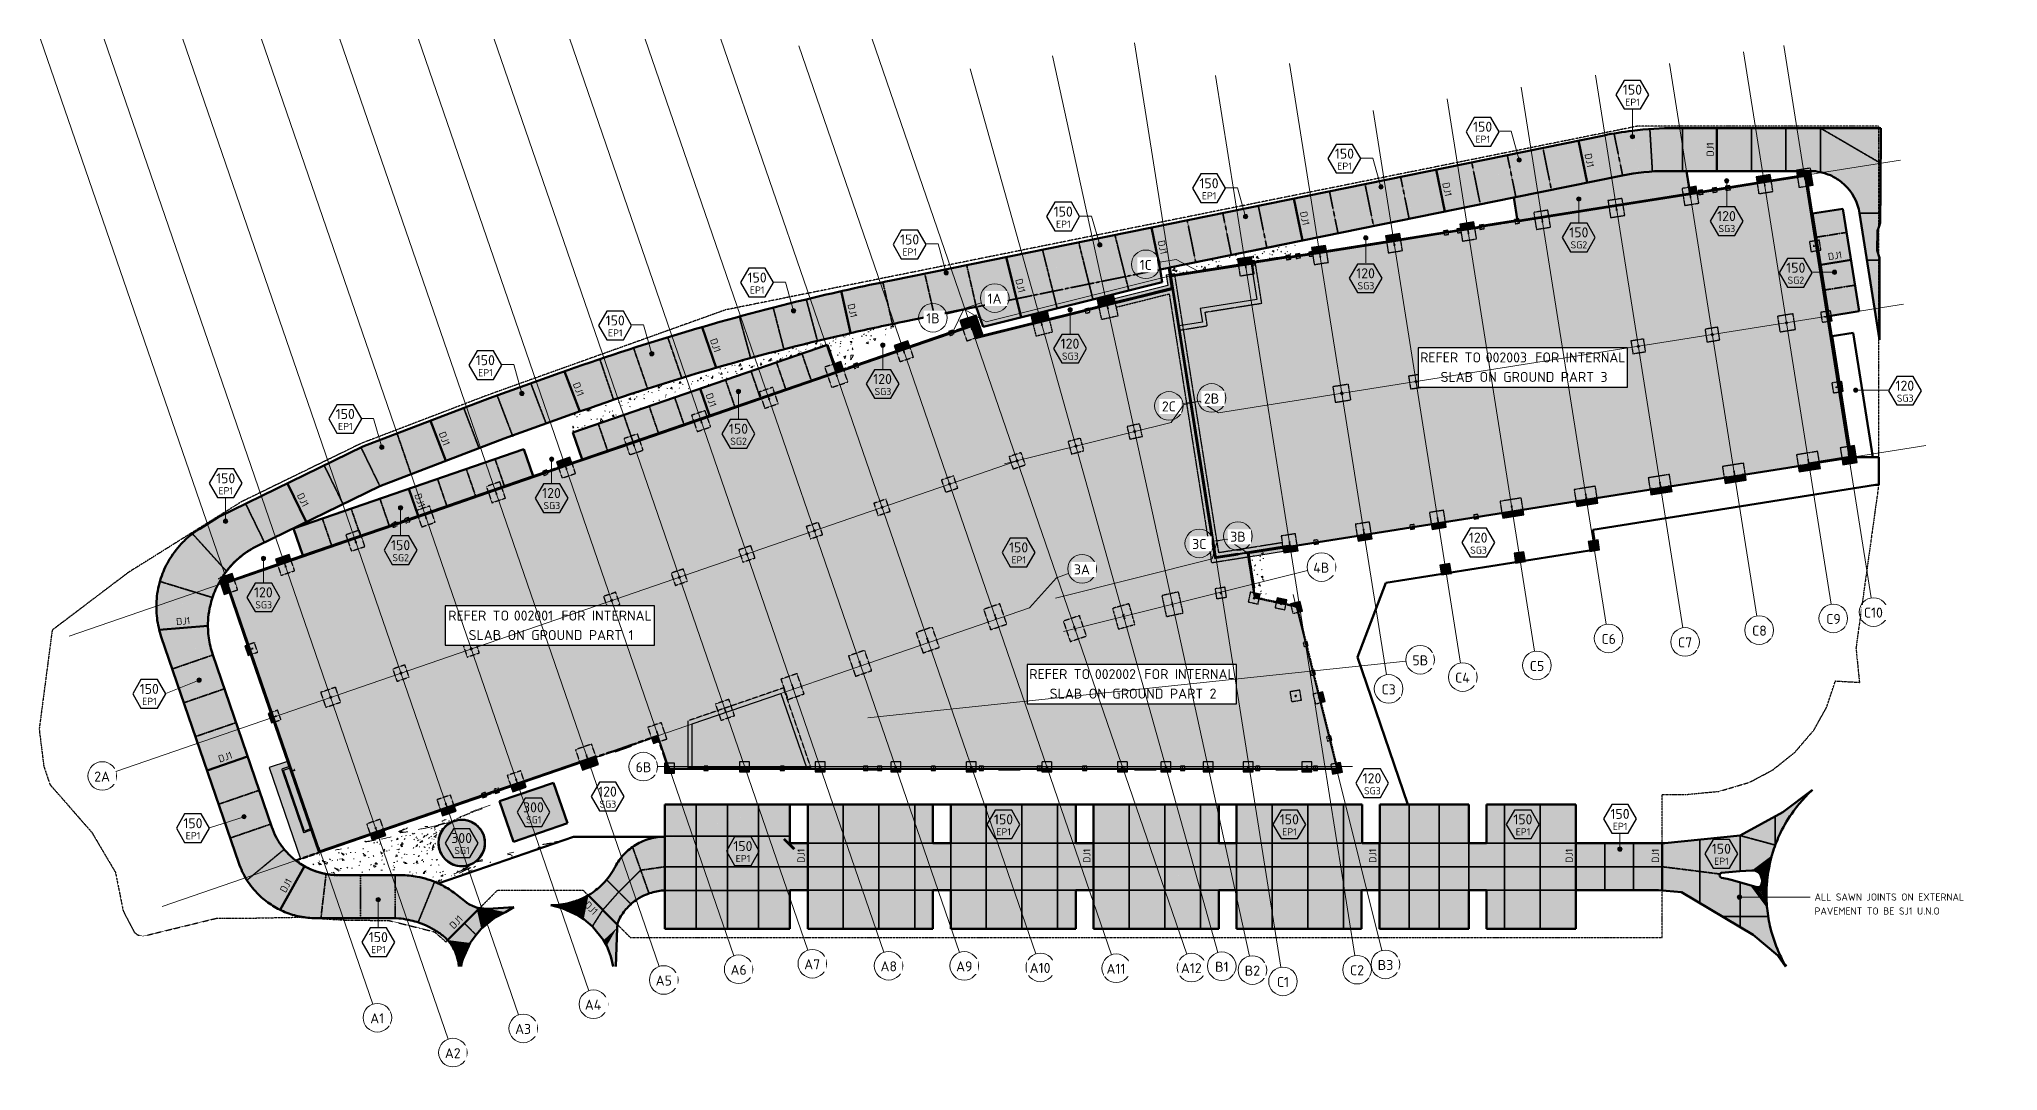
# Model space of a CAD drawing. Header units: millimetres. Extents: x 705 to 313061, y -3762 to 4071588.
# Drawn here: x 38969 to 313061, y 3927302 to 4071588 of the extents above.
import ezdxf

# ---------------------------------------------------------------- set-up
doc = ezdxf.new("R2010")
doc.units = ezdxf.units.MM
for name, pattern in [('Boundary', [16, 5, -2, 5, -2, 0, -2]), ('Dash', [7, 5, -2]), ('Hidden', [4, 3, -1]), ('Hidden Double', [7, 5, -2]), ('Hidden Half', [3, 2, -1]), ('Joint 1', [9.5, 7, -0.75, 1, -0.75]), ('Joint 2', [11.25, 7, -0.75, 1, -0.75, 1, -0.75])]:
    doc.linetypes.add(name, pattern=pattern)
for name, color, linetype, lineweight in [('A-000-T_TEXT', 231, 'Continuous', 13), ('A-010-M_LINE', 90, 'Continuous', 13), ('A-060-M_DETAIL', 3, 'Continuous', 25), ('A-200-M_WALL_EXT', 113, 'Continuous', 13), ('A-200-MH_WALL', 110, 'Hidden', 13), ('A-230-H-FLOOR', 190, 'Continuous', 13), ('A-230-M_FLOOR', 192, 'Continuous', 13), ('A-230-MH_FLOOR', 190, 'Hidden Double', 13), ('C-910-M_SITE_BOUND', 91, 'Boundary', 25), ('S-160-M_FOUND', 171, 'Continuous', 13), ('S-160-MH_FOUND', 171, 'Hidden Half', 13), ('S-230-A-FLOOR', 171, 'Continuous', 18), ('S-280-M_COLUMN', 52, 'Continuous', 13), ('S-280-MH_COLUMN', 52, 'Hidden Half', 13), ('Z-030-M_GRID', 191, 'Continuous', 13), ('Z-033_T_GRIDREF', 31, 'Continuous', 13), ('Z-060-M_DETAIL', 92, 'Continuous', 25)]:
    doc.layers.add(name, color=color, linetype=linetype, lineweight=lineweight)
doc.styles.add('ISOCPEUR_2', font='isocpeur.ttf', dxfattribs={"height": 1400})
doc.styles.add('ISOCPEUR_3', font='isocpeur.ttf', dxfattribs={"height": 1000})
doc.styles.add('ISOCPEUR_B_2', font='', dxfattribs={"height": 1400})
doc.styles.get('ISOCPEUR_B_2').set_extended_font_data('ISOCPEUR', bold=True)

msp = doc.modelspace()

# ---------------------------------------------------------------- texts
at = {"layer": 'A-000-T_TEXT', "color": 7, "lineweight": 18, "char_height": 1400, "attachment_point": 1}
for s, insert, width, style in [('REFER TO ', (232217, 4027776), 11127.42, 'ISOCPEUR_2'), ('002003', (241398, 4027776), 7311.39, 'ISOCPEUR_B_2'), (' FOR INTERNAL ', (247430, 4027776), 15969.61, 'ISOCPEUR_2'), ('SLAB ON GROUND PART 3', (235074, 4025051), 27481.85, 'ISOCPEUR_2'), ('REFER TO ', (96210, 3991672), 11127.42, 'ISOCPEUR_2'), ('002001', (105391, 3991672), 6990.72, 'ISOCPEUR_B_2'), (' FOR INTERNAL ', (111159, 3991672), 16129.95, 'ISOCPEUR_2'), ('SLAB ON GROUND PART 1', (99068, 3988947), 27161.17, 'ISOCPEUR_2'), ('REFER TO ', (177521, 3983484), 11127.42, 'ISOCPEUR_2'), ('002002', (186702, 3983484), 7311.39, 'ISOCPEUR_B_2'), (' FOR INTERNAL ', (192735, 3983484), 15969.61, 'ISOCPEUR_2'), ('SLAB ON GROUND PART 2', (180379, 3980759), 27481.85, 'ISOCPEUR_2')]:
    msp.add_mtext(s, dxfattribs=dict(at, insert=insert, width=width, style=style))
at = {"layer": 'A-060-M_DETAIL', "lineweight": 13, "char_height": 1000, "width": 2308.86, "attachment_point": 1, "style": 'ISOCPEUR_3'}
for insert, rotation in [((272305, 4055178), 90), ((256196, 4055703), 281.5), ((236286, 4051653), 281.5), ((216375, 4047602), 281.5), ((289218, 4041645), 9.00033), ((153045, 4034709), 282.92308), ((133766, 4029866), 289.00041), ((114559, 4023736), 290.88754), ((133159, 4022218), 289.00041), ((95790, 4016823), 290.88754), ((75899, 4008263), 295.98123), ((92391, 4008180), 289.00041), ((58092, 3990616), 4.88253), ((63914, 3971344), 19.00041), ((145083, 3956391), 90), ((185083, 3956391), 90), ((225083, 3956391), 90), ((252583, 3956391), 90), ((264640, 3956391), 90), ((72584, 3952602), 60.84986), ((115850, 3951119), 315), ((96261, 3947762), 45)]:
    msp.add_mtext('DJ1', dxfattribs=dict(at, insert=insert, rotation=rotation))
at = {"layer": 'S-230-A-FLOOR', "lineweight": 13, "attachment_point": 1}
for s, insert, char_height, width, style in [('150', (260591, 4065226), 1400, 3238.82, 'ISOCPEUR_2'), ('EP1', (260923, 4063279), 1000, 2437.13, 'ISOCPEUR_3'), ('150', (239625, 4060040), 1400, 3238.82, 'ISOCPEUR_2'), ('EP1', (239957, 4058093), 1000, 2437.13, 'ISOCPEUR_3'), ('150', (220286, 4056281), 1400, 3238.82, 'ISOCPEUR_2'), ('EP1', (220618, 4054334), 1000, 2437.13, 'ISOCPEUR_3'), ('150', (201334, 4052137), 1400, 3238.82, 'ISOCPEUR_2'), ('EP1', (201666, 4050190), 1000, 2437.13, 'ISOCPEUR_3'), ('150', (180932, 4048171), 1400, 3238.82, 'ISOCPEUR_2'), ('EP1', (181264, 4046224), 1000, 2437.13, 'ISOCPEUR_3'), ('120', (273785, 4047546), 1400, 3238.82, 'ISOCPEUR_2'), ('SG3', (273971, 4045599), 1000, 2789.87, 'ISOCPEUR_3'), ('150', (159440, 4044271), 1400, 3238.82, 'ISOCPEUR_2'), ('150', (253084, 4045267), 1400, 3238.82, 'ISOCPEUR_2'), ('SG2', (253270, 4043320), 1000, 2789.87, 'ISOCPEUR_3'), ('EP1', (159772, 4042324), 1000, 2437.13, 'ISOCPEUR_3'), ('150', (283448, 4040324), 1400, 3238.82, 'ISOCPEUR_2'), ('150', (138093, 4038951), 1400, 3238.82, 'ISOCPEUR_2'), ('120', (223274, 4039545), 1400, 3238.82, 'ISOCPEUR_2'), ('SG3', (223460, 4037598), 1000, 2789.87, 'ISOCPEUR_3'), ('SG2', (283634, 4038377), 1000, 2789.87, 'ISOCPEUR_3'), ('EP1', (138425, 4037004), 1000, 2437.13, 'ISOCPEUR_3'), ('150', (118236, 4032950), 1400, 3238.82, 'ISOCPEUR_2'), ('EP1', (118568, 4031003), 1000, 2437.13, 'ISOCPEUR_3'), ('120', (181909, 4029704), 1400, 3238.82, 'ISOCPEUR_2'), ('150', (100066, 4027395), 1400, 3238.82, 'ISOCPEUR_2'), ('SG3', (182095, 4027757), 1000, 2789.87, 'ISOCPEUR_3'), ('EP1', (100398, 4025448), 1000, 2437.13, 'ISOCPEUR_3'), ('120', (155685, 4024762), 1400, 3238.82, 'ISOCPEUR_2'), ('120', (298739, 4023829), 1400, 3238.82, 'ISOCPEUR_2'), ('SG3', (155871, 4022815), 1000, 2789.87, 'ISOCPEUR_3'), ('SG3', (298925, 4021882), 1000, 2789.87, 'ISOCPEUR_3'), ('150', (80461, 4019869), 1400, 3238.82, 'ISOCPEUR_2'), ('EP1', (80793, 4017923), 1000, 2437.13, 'ISOCPEUR_3'), ('150', (135488, 4017798), 1400, 3238.82, 'ISOCPEUR_2'), ('SG2', (135674, 4015851), 1000, 2789.87, 'ISOCPEUR_3'), ('150', (63730, 4010881), 1400, 3238.82, 'ISOCPEUR_2'), ('EP1', (64062, 4008934), 1000, 2437.13, 'ISOCPEUR_3'), ('120', (109354, 4008809), 1400, 3238.82, 'ISOCPEUR_2'), ('SG3', (109540, 4006862), 1000, 2789.87, 'ISOCPEUR_3'), ('120', (239034, 4002575), 1400, 3238.82, 'ISOCPEUR_2'), ('150', (88212, 4001519), 1400, 3238.82, 'ISOCPEUR_2'), ('SG2', (88398, 3999572), 1000, 2789.87, 'ISOCPEUR_3'), ('150', (174691, 4001206), 1400, 3238.82, 'ISOCPEUR_2'), ('150', (174691, 4001206), 1400, 3238.82, 'ISOCPEUR_2'), ('EP1', (175023, 3999259), 1000, 2437.13, 'ISOCPEUR_3'), ('EP1', (175023, 3999259), 1000, 2437.13, 'ISOCPEUR_3'), ('SG3', (239220, 4000628), 1000, 2789.87, 'ISOCPEUR_3'), ('120', (69028, 3994923), 1400, 3238.82, 'ISOCPEUR_2'), ('SG3', (69214, 3992976), 1000, 2789.87, 'ISOCPEUR_3'), ('150', (53039, 3981419), 1400, 3238.82, 'ISOCPEUR_2'), ('EP1', (53371, 3979472), 1000, 2437.13, 'ISOCPEUR_3'), ('120', (224177, 3968916), 1400, 3238.82, 'ISOCPEUR_2'), ('120', (117193, 3967049), 1400, 3238.82, 'ISOCPEUR_2'), ('SG3', (224363, 3966969), 1000, 2789.87, 'ISOCPEUR_3'), ('300', (106683, 3964856), 1400, 3559.49, 'ISOCPEUR_2'), ('SG3', (117379, 3965102), 1000, 2789.87, 'ISOCPEUR_3'), ('150', (258851, 3963936), 1400, 3238.82, 'ISOCPEUR_2'), ('150', (59146, 3962630), 1400, 3238.82, 'ISOCPEUR_2'), ('EP1', (59478, 3960683), 1000, 2437.13, 'ISOCPEUR_3'), ('SG1', (107107, 3962909), 1000, 2533.33, 'ISOCPEUR_3'), ('150', (172579, 3963170), 1400, 3238.82, 'ISOCPEUR_2'), ('EP1', (172911, 3961223), 1000, 2437.13, 'ISOCPEUR_3'), ('150', (212579, 3963170), 1400, 3238.82, 'ISOCPEUR_2'), ('EP1', (212911, 3961223), 1000, 2437.13, 'ISOCPEUR_3'), ('150', (245258, 3963170), 1400, 3238.82, 'ISOCPEUR_2'), ('EP1', (245590, 3961223), 1000, 2437.13, 'ISOCPEUR_3'), ('EP1', (259183, 3961989), 1000, 2437.13, 'ISOCPEUR_3'), ('300', (96640, 3960559), 1400, 3559.49, 'ISOCPEUR_2'), ('SG1', (97064, 3958612), 1000, 2533.33, 'ISOCPEUR_3'), ('150', (136107, 3959427), 1400, 3238.82, 'ISOCPEUR_2'), ('150', (273034, 3959053), 1400, 3238.82, 'ISOCPEUR_2'), ('EP1', (136439, 3957480), 1000, 2437.13, 'ISOCPEUR_3'), ('EP1', (273366, 3957106), 1000, 2437.13, 'ISOCPEUR_3'), ('150', (85091, 3946697), 1400, 3238.82, 'ISOCPEUR_2'), ('EP1', (85423, 3944750), 1000, 2437.13, 'ISOCPEUR_3')]:
    msp.add_mtext(s, dxfattribs=dict(at, insert=insert, char_height=char_height, width=width, style=style))

# ---------------------------------------------------------------- blocks, each defined once
blk = doc.blocks.new('NRP_Column-Steel-SHS - SC444 - 200x200x6_0SHS-4110093-S1_001 - EXTERNAL PAVEMENT PLAN')
at = {"layer": 'S-280-M_COLUMN', "lineweight": 25}
for p, q in [((100, 100), (-100, 100)), ((-100, 100), (-100, -100)), ((-94, -94), (-94, 94)), ((-94, 94), (94, 94)), ((94, 94), (94, -94)), ((100, -100), (100, 100)), ((-100, -100), (100, -100)), ((94, -94), (-94, -94))]:
    blk.add_line(p, q, dxfattribs=at)
blk = doc.blocks.new('NRP_Column-Steel-SHS - SC444 - 200x200x6_0SHS-4110094-S1_001 - EXTERNAL PAVEMENT PLAN')
at = {"layer": 'S-280-M_COLUMN', "lineweight": 25}
for p, q in [((100, 100), (-100, 100)), ((-100, 100), (-100, -100)), ((-94, -94), (-94, 94)), ((-94, 94), (94, 94)), ((94, 94), (94, -94)), ((100, -100), (100, 100)), ((-100, -100), (100, -100)), ((94, -94), (-94, -94))]:
    blk.add_line(p, q, dxfattribs=at)
blk = doc.blocks.new('NRP_Column-Steel-SHS - SC444 - 200x200x6_0SHS-4110095-S1_001 - EXTERNAL PAVEMENT PLAN')
at = {"layer": 'S-280-M_COLUMN', "lineweight": 25}
for p, q in [((100, 100), (-100, 100)), ((-100, 100), (-100, -100)), ((-94, -94), (-94, 94)), ((-94, 94), (94, 94)), ((94, 94), (94, -94)), ((100, -100), (100, 100)), ((-100, -100), (100, -100)), ((94, -94), (-94, -94))]:
    blk.add_line(p, q, dxfattribs=at)
blk = doc.blocks.new('NRP_Column-Steel-SHS - SC444 - 200x200x6_0SHS-3967927-S1_001 - EXTERNAL PAVEMENT PLAN')
at = {"layer": 'S-280-M_COLUMN', "lineweight": 25}
for p, q in [((100, 100), (-100, 100)), ((-100, 100), (-100, -100)), ((-94, -94), (-94, 94)), ((-94, 94), (94, 94)), ((94, 94), (94, -94)), ((100, -100), (100, 100)), ((-100, -100), (100, -100)), ((94, -94), (-94, -94))]:
    blk.add_line(p, q, dxfattribs=at)
blk = doc.blocks.new('NRP_Column-Steel-SHS - SC444 - 200x200x6_0SHS-3921537-S1_001 - EXTERNAL PAVEMENT PLAN')
at = {"layer": 'S-280-M_COLUMN', "lineweight": 25}
for p, q in [((100, 100), (-100, 100)), ((-100, 100), (-100, -100)), ((-94, -94), (-94, 94)), ((-94, 94), (94, 94)), ((94, 94), (94, -94)), ((100, -100), (100, 100)), ((-100, -100), (100, -100)), ((94, -94), (-94, -94))]:
    blk.add_line(p, q, dxfattribs=at)
blk = doc.blocks.new('NRP_Column-Steel-SHS - SC444 - 200x200x6_0SHS-3921946-S1_001 - EXTERNAL PAVEMENT PLAN')
at = {"layer": 'S-280-M_COLUMN', "lineweight": 25}
for p, q in [((100, 100), (-100, 100)), ((-100, 100), (-100, -100)), ((-94, -94), (-94, 94)), ((-94, 94), (94, 94)), ((94, 94), (94, -94)), ((100, -100), (100, 100)), ((-100, -100), (100, -100)), ((94, -94), (-94, -94))]:
    blk.add_line(p, q, dxfattribs=at)
blk = doc.blocks.new('NRP_Column-Steel-SHS - SC446 - 250x250x6_0SHS-4252457-S1_001 - EXTERNAL PAVEMENT PLAN')
at = {"layer": 'S-280-M_COLUMN', "lineweight": 25}
for p, q in [((125, 125), (-125, 125)), ((-125, 125), (-125, -125)), ((-119, -119), (-119, 119)), ((-119, 119), (119, 119)), ((119, 119), (119, -119)), ((125, -125), (125, 125)), ((-125, -125), (125, -125)), ((119, -119), (-119, -119))]:
    blk.add_line(p, q, dxfattribs=at)
blk = doc.blocks.new('NRP_Column-Steel-SHS - SC444 - 200x200x6_0SHS-3967238-S1_001 - EXTERNAL PAVEMENT PLAN')
at = {"layer": 'S-280-M_COLUMN', "lineweight": 25}
for p, q in [((100, 100), (-100, 100)), ((-100, 100), (-100, -100)), ((-94, -94), (-94, 94)), ((-94, 94), (94, 94)), ((94, 94), (94, -94)), ((100, -100), (100, 100)), ((-100, -100), (100, -100)), ((94, -94), (-94, -94))]:
    blk.add_line(p, q, dxfattribs=at)
blk = doc.blocks.new('NRP_Column-Steel-SHS - SC444 - 200x200x6_0SHS-3967240-S1_001 - EXTERNAL PAVEMENT PLAN')
at = {"layer": 'S-280-M_COLUMN', "lineweight": 25}
for p, q in [((100, 100), (-100, 100)), ((-100, 100), (-100, -100)), ((-94, -94), (-94, 94)), ((-94, 94), (94, 94)), ((94, 94), (94, -94)), ((100, -100), (100, 100)), ((-100, -100), (100, -100)), ((94, -94), (-94, -94))]:
    blk.add_line(p, q, dxfattribs=at)
blk = doc.blocks.new('NRP_Column-Steel-SHS - SC444 - 200x200x6_0SHS-3926509-S1_001 - EXTERNAL PAVEMENT PLAN')
at = {"layer": 'S-280-M_COLUMN', "lineweight": 25}
for p, q in [((100, 100), (-100, 100)), ((-100, 100), (-100, -100)), ((-94, -94), (-94, 94)), ((-94, 94), (94, 94)), ((94, 94), (94, -94)), ((100, -100), (100, 100)), ((-100, -100), (100, -100)), ((94, -94), (-94, -94))]:
    blk.add_line(p, q, dxfattribs=at)
blk = doc.blocks.new('NRP_Column-Steel-SHS - SC433 - 100x100x5_0SHS-4145820-S1_001 - EXTERNAL PAVEMENT PLAN')
at = {"layer": 'S-280-M_COLUMN', "lineweight": 25}
for p, q in [((50, 50), (-50, 50)), ((-50, 50), (-50, -50)), ((-45, -45), (-45, 45)), ((-45, 45), (45, 45)), ((45, 45), (45, -45)), ((50, -50), (50, 50)), ((-50, -50), (50, -50)), ((45, -45), (-45, -45))]:
    blk.add_line(p, q, dxfattribs=at)
blk = doc.blocks.new('NRP_Column-Steel-SHS - SC440 - 150x150x5_0SHS-4132256-S1_001 - EXTERNAL PAVEMENT PLAN')
at = {"layer": 'S-280-M_COLUMN', "lineweight": 25}
for p, q in [((75, 75), (-75, 75)), ((-75, 75), (-75, -75)), ((-70, -70), (-70, 70)), ((-70, 70), (70, 70)), ((70, 70), (70, -70)), ((75, -75), (75, 75)), ((-75, -75), (75, -75)), ((70, -70), (-70, -70))]:
    blk.add_line(p, q, dxfattribs=at)
blk = doc.blocks.new('NRP_Column-Steel-SHS - SC440 - 150x150x5_0SHS-4132352-S1_001 - EXTERNAL PAVEMENT PLAN')
at = {"layer": 'S-280-M_COLUMN', "lineweight": 25}
for p, q in [((75, 75), (-75, 75)), ((-75, 75), (-75, -75)), ((-70, -70), (-70, 70)), ((-70, 70), (70, 70)), ((70, 70), (70, -70)), ((75, -75), (75, 75)), ((-75, -75), (75, -75)), ((70, -70), (-70, -70))]:
    blk.add_line(p, q, dxfattribs=at)
blk = doc.blocks.new('NRP_Column-Steel-SHS - SC440 - 150x150x5_0SHS-3895936-S1_001 - EXTERNAL PAVEMENT PLAN')
at = {"layer": 'S-280-M_COLUMN', "lineweight": 25}
for p, q in [((75, 75), (-75, 75)), ((-75, 75), (-75, -75)), ((-70, -70), (-70, 70)), ((-70, 70), (70, 70)), ((70, 70), (70, -70)), ((75, -75), (75, 75)), ((-75, -75), (75, -75)), ((70, -70), (-70, -70))]:
    blk.add_line(p, q, dxfattribs=at)
blk = doc.blocks.new('NRP_Column-Steel-SHS - SC440 - 150x150x5_0SHS-3895937-S1_001 - EXTERNAL PAVEMENT PLAN')
at = {"layer": 'S-280-M_COLUMN', "lineweight": 25}
for p, q in [((75, 75), (-75, 75)), ((-75, 75), (-75, -75)), ((-70, -70), (-70, 70)), ((-70, 70), (70, 70)), ((70, 70), (70, -70)), ((75, -75), (75, 75)), ((-75, -75), (75, -75)), ((70, -70), (-70, -70))]:
    blk.add_line(p, q, dxfattribs=at)
blk = doc.blocks.new('NRP_Column-Steel-SHS - SC440 - 150x150x5_0SHS-3895938-S1_001 - EXTERNAL PAVEMENT PLAN')
at = {"layer": 'S-280-M_COLUMN', "lineweight": 25}
for p, q in [((75, 75), (-75, 75)), ((-75, 75), (-75, -75)), ((-70, -70), (-70, 70)), ((-70, 70), (70, 70)), ((70, 70), (70, -70)), ((75, -75), (75, 75)), ((-75, -75), (75, -75)), ((70, -70), (-70, -70))]:
    blk.add_line(p, q, dxfattribs=at)
blk = doc.blocks.new('NRP_Column-Steel-SHS - SC440 - 150x150x5_0SHS-3895939-S1_001 - EXTERNAL PAVEMENT PLAN')
at = {"layer": 'S-280-M_COLUMN', "lineweight": 25}
for p, q in [((75, 75), (-75, 75)), ((-75, 75), (-75, -75)), ((-70, -70), (-70, 70)), ((-70, 70), (70, 70)), ((70, 70), (70, -70)), ((75, -75), (75, 75)), ((-75, -75), (75, -75)), ((70, -70), (-70, -70))]:
    blk.add_line(p, q, dxfattribs=at)
blk = doc.blocks.new('NRP_Column-Steel-SHS - SC440 - 150x150x5_0SHS-4146195-S1_001 - EXTERNAL PAVEMENT PLAN')
at = {"layer": 'S-280-M_COLUMN', "lineweight": 25}
for p, q in [((75, 75), (-75, 75)), ((-75, 75), (-75, -75)), ((-70, -70), (-70, 70)), ((-70, 70), (70, 70)), ((70, 70), (70, -70)), ((75, -75), (75, 75)), ((-75, -75), (75, -75)), ((70, -70), (-70, -70))]:
    blk.add_line(p, q, dxfattribs=at)
blk = doc.blocks.new('NRP_Column-Steel-SHS - SC440 - 150x150x5_0SHS-4146193-S1_001 - EXTERNAL PAVEMENT PLAN')
at = {"layer": 'S-280-M_COLUMN', "lineweight": 25}
for p, q in [((75, 75), (-75, 75)), ((-75, 75), (-75, -75)), ((-70, -70), (-70, 70)), ((-70, 70), (70, 70)), ((70, 70), (70, -70)), ((75, -75), (75, 75)), ((-75, -75), (75, -75)), ((70, -70), (-70, -70))]:
    blk.add_line(p, q, dxfattribs=at)
blk = doc.blocks.new('NRP_Column-Steel-SHS - SC440 - 150x150x5_0SHS-4145874-S1_001 - EXTERNAL PAVEMENT PLAN')
at = {"layer": 'S-280-M_COLUMN', "lineweight": 25}
for p, q in [((75, 75), (-75, 75)), ((-75, 75), (-75, -75)), ((-70, -70), (-70, 70)), ((-70, 70), (70, 70)), ((70, 70), (70, -70)), ((75, -75), (75, 75)), ((-75, -75), (75, -75)), ((70, -70), (-70, -70))]:
    blk.add_line(p, q, dxfattribs=at)
blk = doc.blocks.new('NRP_Column-Steel-SHS - SC440 - 150x150x5_0SHS-4132785-S1_001 - EXTERNAL PAVEMENT PLAN')
at = {"layer": 'S-280-M_COLUMN', "lineweight": 25}
for p, q in [((75, 75), (-75, 75)), ((-75, 75), (-75, -75)), ((-70, -70), (-70, 70)), ((-70, 70), (70, 70)), ((70, 70), (70, -70)), ((75, -75), (75, 75)), ((-75, -75), (75, -75)), ((70, -70), (-70, -70))]:
    blk.add_line(p, q, dxfattribs=at)
blk = doc.blocks.new('NRP_Column-Steel-SHS - SC433 - 100x100x5_0SHS-4142158-S1_001 - EXTERNAL PAVEMENT PLAN')
at = {"layer": 'S-280-M_COLUMN', "lineweight": 25}
for p, q in [((50, 50), (-50, 50)), ((-50, 50), (-50, -50)), ((-45, -45), (-45, 45)), ((-45, 45), (45, 45)), ((45, 45), (45, -45)), ((50, -50), (50, 50)), ((-50, -50), (50, -50)), ((45, -45), (-45, -45))]:
    blk.add_line(p, q, dxfattribs=at)
blk = doc.blocks.new('NRP_Column-Steel-SHS - SC433 - 100x100x5_0SHS-4142726-S1_001 - EXTERNAL PAVEMENT PLAN')
at = {"layer": 'S-280-M_COLUMN', "lineweight": 25}
for p, q in [((50, 50), (-50, 50)), ((-50, 50), (-50, -50)), ((-45, -45), (-45, 45)), ((-45, 45), (45, 45)), ((45, 45), (45, -45)), ((50, -50), (50, 50)), ((-50, -50), (50, -50)), ((45, -45), (-45, -45))]:
    blk.add_line(p, q, dxfattribs=at)
blk = doc.blocks.new('NRP_Column-Steel-SHS - SC440 - 150x150x5_0SHS-3900631-S1_001 - EXTERNAL PAVEMENT PLAN')
at = {"layer": 'S-280-M_COLUMN', "lineweight": 25}
for p, q in [((75, 75), (-75, 75)), ((-75, 75), (-75, -75)), ((-70, -70), (-70, 70)), ((-70, 70), (70, 70)), ((70, 70), (70, -70)), ((75, -75), (75, 75)), ((-75, -75), (75, -75)), ((70, -70), (-70, -70))]:
    blk.add_line(p, q, dxfattribs=at)
blk = doc.blocks.new('NRP_Column-Steel-SHS - SC440 - 150x150x5_0SHS-3900632-S1_001 - EXTERNAL PAVEMENT PLAN')
at = {"layer": 'S-280-M_COLUMN', "lineweight": 25}
for p, q in [((75, 75), (-75, 75)), ((-75, 75), (-75, -75)), ((-70, -70), (-70, 70)), ((-70, 70), (70, 70)), ((70, 70), (70, -70)), ((75, -75), (75, 75)), ((-75, -75), (75, -75)), ((70, -70), (-70, -70))]:
    blk.add_line(p, q, dxfattribs=at)
blk = doc.blocks.new('NRP_Column-Steel-SHS - SC440 - 150x150x5_0SHS-3964800-S1_001 - EXTERNAL PAVEMENT PLAN')
at = {"layer": 'S-280-M_COLUMN', "lineweight": 25}
for p, q in [((75, 75), (-75, 75)), ((-75, 75), (-75, -75)), ((-70, -70), (-70, 70)), ((-70, 70), (70, 70)), ((70, 70), (70, -70)), ((75, -75), (75, 75)), ((-75, -75), (75, -75)), ((70, -70), (-70, -70))]:
    blk.add_line(p, q, dxfattribs=at)
blk = doc.blocks.new('NRP_Column-Steel-SHS - SC440 - 150x150x5_0SHS-4139702-S1_001 - EXTERNAL PAVEMENT PLAN')
at = {"layer": 'S-280-M_COLUMN', "lineweight": 25}
for p, q in [((75, 75), (-75, 75)), ((-75, 75), (-75, -75)), ((-70, -70), (-70, 70)), ((-70, 70), (70, 70)), ((70, 70), (70, -70)), ((75, -75), (75, 75)), ((-75, -75), (75, -75)), ((70, -70), (-70, -70))]:
    blk.add_line(p, q, dxfattribs=at)
blk = doc.blocks.new('NRP_Foundation-Pad Footing Fibre _v2_ - PF5 -1400 x 1400 x 400d-V6-S1_001 - EXTERNAL PAVEMENT PLAN')
at = {"layer": 'S-160-M_FOUND', "linetype": 'Dash', "lineweight": 25}
blk.add_hatch(color=10, dxfattribs=at).paths.add_polyline_path([(750, 350), (-650, 350), (-650, -1050), (750, -1050)])
at = {"layer": 'S-160-M_FOUND', "color": 9, "lineweight": 25}
for p, q in [((750, 350), (-650, 350)), ((-650, 350), (-650, -1050)), ((750, -1050), (750, 350)), ((-650, -1050), (750, -1050))]:
    blk.add_line(p, q, dxfattribs=at)
blk = doc.blocks.new('NRP_Column-Steel-SHS - M433 - 100x100x5_0SHS-3909548-S1_001 - EXTERNAL PAVEMENT PLAN')
at = {"layer": 'S-280-M_COLUMN', "lineweight": 25}
for p, q in [((50, 50), (-50, 50)), ((-50, 50), (-50, -50)), ((-45, -45), (-45, 45)), ((-45, 45), (45, 45)), ((45, 45), (45, -45)), ((50, -50), (50, 50)), ((-50, -50), (50, -50)), ((45, -45), (-45, -45))]:
    blk.add_line(p, q, dxfattribs=at)
blk = doc.blocks.new('NRP_Column-Steel-SHS - M433 - 100x100x5_0SHS-3910052-S1_001 - EXTERNAL PAVEMENT PLAN')
at = {"layer": 'S-280-M_COLUMN', "lineweight": 25}
for p, q in [((50, 50), (-50, 50)), ((-50, 50), (-50, -50)), ((-45, -45), (-45, 45)), ((-45, 45), (45, 45)), ((45, 45), (45, -45)), ((50, -50), (50, 50)), ((-50, -50), (50, -50)), ((45, -45), (-45, -45))]:
    blk.add_line(p, q, dxfattribs=at)
blk = doc.blocks.new('NRP_Column-Steel-SHS - M433 - 100x100x5_0SHS-3910123-S1_001 - EXTERNAL PAVEMENT PLAN')
at = {"layer": 'S-280-M_COLUMN', "lineweight": 25}
for p, q in [((50, 50), (-50, 50)), ((-50, 50), (-50, -50)), ((-45, -45), (-45, 45)), ((-45, 45), (45, 45)), ((45, 45), (45, -45)), ((50, -50), (50, 50)), ((-50, -50), (50, -50)), ((45, -45), (-45, -45))]:
    blk.add_line(p, q, dxfattribs=at)
blk = doc.blocks.new('NRP_Column-Steel-SHS - M433 - 100x100x5_0SHS-3910160-S1_001 - EXTERNAL PAVEMENT PLAN')
at = {"layer": 'S-280-M_COLUMN', "lineweight": 25}
for p, q in [((50, 50), (-50, 50)), ((-50, 50), (-50, -50)), ((-45, -45), (-45, 45)), ((-45, 45), (45, 45)), ((45, 45), (45, -45)), ((50, -50), (50, 50)), ((-50, -50), (50, -50)), ((45, -45), (-45, -45))]:
    blk.add_line(p, q, dxfattribs=at)
blk = doc.blocks.new('NRP_Column-Steel-SHS - M433 - 100x100x5_0SHS-3910138-S1_001 - EXTERNAL PAVEMENT PLAN')
at = {"layer": 'S-280-M_COLUMN', "lineweight": 25}
for p, q in [((50, 50), (-50, 50)), ((-50, 50), (-50, -50)), ((-45, -45), (-45, 45)), ((-45, 45), (45, 45)), ((45, 45), (45, -45)), ((50, -50), (50, 50)), ((-50, -50), (50, -50)), ((45, -45), (-45, -45))]:
    blk.add_line(p, q, dxfattribs=at)
blk = doc.blocks.new('NRP_Column-Steel-SHS - M433 - 100x100x5_0SHS-3910202-S1_001 - EXTERNAL PAVEMENT PLAN')
at = {"layer": 'S-280-M_COLUMN', "lineweight": 25}
for p, q in [((50, 50), (-50, 50)), ((-50, 50), (-50, -50)), ((-45, -45), (-45, 45)), ((-45, 45), (45, 45)), ((45, 45), (45, -45)), ((50, -50), (50, 50)), ((-50, -50), (50, -50)), ((45, -45), (-45, -45))]:
    blk.add_line(p, q, dxfattribs=at)
blk = doc.blocks.new('NRP_Column-Steel-SHS - M433 - 100x100x5_0SHS-3910205-S1_001 - EXTERNAL PAVEMENT PLAN')
at = {"layer": 'S-280-M_COLUMN', "lineweight": 25}
for p, q in [((50, 50), (-50, 50)), ((-50, 50), (-50, -50)), ((-45, -45), (-45, 45)), ((-45, 45), (45, 45)), ((45, 45), (45, -45)), ((50, -50), (50, 50)), ((-50, -50), (50, -50)), ((45, -45), (-45, -45))]:
    blk.add_line(p, q, dxfattribs=at)
blk = doc.blocks.new('NRP_Column-Steel-SHS - M433 - 100x100x5_0SHS-3910236-S1_001 - EXTERNAL PAVEMENT PLAN')
at = {"layer": 'S-280-M_COLUMN', "lineweight": 25}
for p, q in [((50, 50), (-50, 50)), ((-50, 50), (-50, -50)), ((-45, -45), (-45, 45)), ((-45, 45), (45, 45)), ((45, 45), (45, -45)), ((50, -50), (50, 50)), ((-50, -50), (50, -50)), ((45, -45), (-45, -45))]:
    blk.add_line(p, q, dxfattribs=at)
blk = doc.blocks.new('NRP_Column-Steel-SHS - M433 - 100x100x5_0SHS-3910260-S1_001 - EXTERNAL PAVEMENT PLAN')
at = {"layer": 'S-280-M_COLUMN', "lineweight": 25}
for p, q in [((50, 50), (-50, 50)), ((-50, 50), (-50, -50)), ((-45, -45), (-45, 45)), ((-45, 45), (45, 45)), ((45, 45), (45, -45)), ((50, -50), (50, 50)), ((-50, -50), (50, -50)), ((45, -45), (-45, -45))]:
    blk.add_line(p, q, dxfattribs=at)
blk = doc.blocks.new('NRP_Column-Steel-SHS - M433 - 100x100x5_0SHS-3910288-S1_001 - EXTERNAL PAVEMENT PLAN')
at = {"layer": 'S-280-M_COLUMN', "lineweight": 25}
for p, q in [((50, 50), (-50, 50)), ((-50, 50), (-50, -50)), ((-45, -45), (-45, 45)), ((-45, 45), (45, 45)), ((45, 45), (45, -45)), ((50, -50), (50, 50)), ((-50, -50), (50, -50)), ((45, -45), (-45, -45))]:
    blk.add_line(p, q, dxfattribs=at)
blk = doc.blocks.new('NRP_Column-Steel-SHS - M433 - 100x100x5_0SHS-3910291-S1_001 - EXTERNAL PAVEMENT PLAN')
at = {"layer": 'S-280-M_COLUMN', "lineweight": 25}
for p, q in [((50, 50), (-50, 50)), ((-50, 50), (-50, -50)), ((-45, -45), (-45, 45)), ((-45, 45), (45, 45)), ((45, 45), (45, -45)), ((50, -50), (50, 50)), ((-50, -50), (50, -50)), ((45, -45), (-45, -45))]:
    blk.add_line(p, q, dxfattribs=at)
blk = doc.blocks.new('NRP_Column-Steel-SHS - M433 - 100x100x5_0SHS-3910356-S1_001 - EXTERNAL PAVEMENT PLAN')
at = {"layer": 'S-280-M_COLUMN', "lineweight": 25}
for p, q in [((50, 50), (-50, 50)), ((-50, 50), (-50, -50)), ((-45, -45), (-45, 45)), ((-45, 45), (45, 45)), ((45, 45), (45, -45)), ((50, -50), (50, 50)), ((-50, -50), (50, -50)), ((45, -45), (-45, -45))]:
    blk.add_line(p, q, dxfattribs=at)
blk = doc.blocks.new('NRP_Column-Steel-SHS - SC433 - 100x100x5_0SHS-4142520-S1_001 - EXTERNAL PAVEMENT PLAN')
at = {"layer": 'S-280-M_COLUMN', "lineweight": 25}
for p, q in [((50, 50), (-50, 50)), ((-50, 50), (-50, -50)), ((-45, -45), (-45, 45)), ((-45, 45), (45, 45)), ((45, 45), (45, -45)), ((50, -50), (50, 50)), ((-50, -50), (50, -50)), ((45, -45), (-45, -45))]:
    blk.add_line(p, q, dxfattribs=at)
blk = doc.blocks.new('NRP_Column-Steel-SHS - M433 - 100x100x5_0SHS-3957470-S1_001 - EXTERNAL PAVEMENT PLAN')
at = {"layer": 'S-280-M_COLUMN', "lineweight": 25}
for p, q in [((50, 50), (-50, 50)), ((-50, 50), (-50, -50)), ((-45, -45), (-45, 45)), ((-45, 45), (45, 45)), ((45, 45), (45, -45)), ((50, -50), (50, 50)), ((-50, -50), (50, -50)), ((45, -45), (-45, -45))]:
    blk.add_line(p, q, dxfattribs=at)
blk = doc.blocks.new('NRP_Column-Steel-SHS - M433 - 100x100x5_0SHS-4136156-S1_001 - EXTERNAL PAVEMENT PLAN')
at = {"layer": 'S-280-M_COLUMN', "lineweight": 25}
for p, q in [((50, 50), (-50, 50)), ((-50, 50), (-50, -50)), ((-45, -45), (-45, 45)), ((-45, 45), (45, 45)), ((45, 45), (45, -45)), ((50, -50), (50, 50)), ((-50, -50), (50, -50)), ((45, -45), (-45, -45))]:
    blk.add_line(p, q, dxfattribs=at)
blk = doc.blocks.new('NRP_Column-Steel-SHS - M433 - 100x100x5_0SHS-4136138-S1_001 - EXTERNAL PAVEMENT PLAN')
at = {"layer": 'S-280-M_COLUMN', "lineweight": 25}
for p, q in [((50, 50), (-50, 50)), ((-50, 50), (-50, -50)), ((-45, -45), (-45, 45)), ((-45, 45), (45, 45)), ((45, 45), (45, -45)), ((50, -50), (50, 50)), ((-50, -50), (50, -50)), ((45, -45), (-45, -45))]:
    blk.add_line(p, q, dxfattribs=at)
blk = doc.blocks.new('NRP_Column-Steel-SHS - M433 - 100x100x5_0SHS-4136147-S1_001 - EXTERNAL PAVEMENT PLAN')
at = {"layer": 'S-280-M_COLUMN', "lineweight": 25}
for p, q in [((50, 50), (-50, 50)), ((-50, 50), (-50, -50)), ((-45, -45), (-45, 45)), ((-45, 45), (45, 45)), ((45, 45), (45, -45)), ((50, -50), (50, 50)), ((-50, -50), (50, -50)), ((45, -45), (-45, -45))]:
    blk.add_line(p, q, dxfattribs=at)
blk = doc.blocks.new('NRP_Column-Steel-SHS - M433 - 100x100x5_0SHS-4234781-S1_001 - EXTERNAL PAVEMENT PLAN')
at = {"layer": 'S-280-M_COLUMN', "lineweight": 25}
for p, q in [((50, 50), (-50, 50)), ((-50, 50), (-50, -50)), ((-45, -45), (-45, 45)), ((-45, 45), (45, 45)), ((45, 45), (45, -45)), ((50, -50), (50, 50)), ((-50, -50), (50, -50)), ((45, -45), (-45, -45))]:
    blk.add_line(p, q, dxfattribs=at)
blk = doc.blocks.new('NRP_Column-Steel-SHS - M433 - 100x100x5_0SHS-4136124-S1_001 - EXTERNAL PAVEMENT PLAN')
at = {"layer": 'S-280-M_COLUMN', "lineweight": 25}
for p, q in [((50, 50), (-50, 50)), ((-50, 50), (-50, -50)), ((-45, -45), (-45, 45)), ((-45, 45), (45, 45)), ((45, 45), (45, -45)), ((50, -50), (50, 50)), ((-50, -50), (50, -50)), ((45, -45), (-45, -45))]:
    blk.add_line(p, q, dxfattribs=at)
blk = doc.blocks.new('NRP_Column-Steel-SHS - SC440 - 150x150x5_0SHS-4146255-S1_001 - EXTERNAL PAVEMENT PLAN')
at = {"layer": 'S-280-M_COLUMN', "lineweight": 25}
for p, q in [((75, 75), (-75, 75)), ((-75, 75), (-75, -75)), ((-70, -70), (-70, 70)), ((-70, 70), (70, 70)), ((70, 70), (70, -70)), ((75, -75), (75, 75)), ((-75, -75), (75, -75)), ((70, -70), (-70, -70))]:
    blk.add_line(p, q, dxfattribs=at)
blk = doc.blocks.new('NRP_Column-Steel-SHS - M433 - 100x100x5_0SHS-4143105-S1_001 - EXTERNAL PAVEMENT PLAN')
at = {"layer": 'S-280-M_COLUMN', "lineweight": 25}
for p, q in [((50, 50), (-50, 50)), ((-50, 50), (-50, -50)), ((-45, -45), (-45, 45)), ((-45, 45), (45, 45)), ((45, 45), (45, -45)), ((50, -50), (50, 50)), ((-50, -50), (50, -50)), ((45, -45), (-45, -45))]:
    blk.add_line(p, q, dxfattribs=at)
blk = doc.blocks.new('NRP_Column-Steel-SHS - M433 - 100x100x5_0SHS-4143106-S1_001 - EXTERNAL PAVEMENT PLAN')
at = {"layer": 'S-280-M_COLUMN', "lineweight": 25}
for p, q in [((50, 50), (-50, 50)), ((-50, 50), (-50, -50)), ((-45, -45), (-45, 45)), ((-45, 45), (45, 45)), ((45, 45), (45, -45)), ((50, -50), (50, 50)), ((-50, -50), (50, -50)), ((45, -45), (-45, -45))]:
    blk.add_line(p, q, dxfattribs=at)
blk = doc.blocks.new('FP_34-S1_001 - EXTERNAL PAVEMENT PLAN')
at = {"layer": 'A-230-M_FLOOR', "color": 55}
for p, q in [((-2375893, 4029295), (-2375796, 4029276)), ((-2374343, 4029629), (-2374205, 4029672)), ((-2373747, 4029763), (-2373656, 4029749)), ((-2373347, 4029344), (-2373213, 4029390)), ((-2373303, 4029744), (-2373237, 4029720)), ((-2373046, 4029616), (-2372910, 4029685)), ((-2386022, 4026518), (-2385893, 4026570)), ((-2384830, 4026999), (-2384751, 4026960)), ((-2383056, 4026748), (-2382954, 4026844)), ((-2382349, 4026552), (-2382030, 4026898)), ((-2382349, 4026552), (-2382012, 4026617)), ((-2382030, 4026882), (-2381902, 4026934)), ((-2382020, 4026757), (-2382030, 4026898)), ((-2382012, 4026617), (-2382020, 4026757)), ((-2381934, 4026725), (-2381832, 4026704)), ((-2381556, 4027705), (-2381272, 4027868)), ((-2381556, 4027705), (-2381359, 4027651)), ((-2381359, 4027651), (-2381272, 4027868)), ((-2381209, 4026542), (-2381098, 4026633)), ((-2381024, 4027556), (-2380916, 4027648)), ((-2380832, 4026704), (-2380614, 4026927)), ((-2380832, 4026704), (-2380611, 4026764)), ((-2380611, 4026764), (-2380614, 4026927)), ((-2380455, 4027021), (-2380376, 4026987)), ((-2379894, 4027297), (-2379799, 4027280)), ((-2379527, 4027857), (-2379396, 4027906)), ((-2379413, 4027200), (-2379124, 4027358)), ((-2379413, 4027200), (-2379256, 4027174)), ((-2379256, 4027174), (-2379124, 4027358)), ((-2379255, 4027348), (-2379139, 4027434)), ((-2378987, 4028301), (-2378872, 4028388)), ((-2378518, 4028229), (-2378385, 4028276)), ((-2378420, 4027408), (-2378038, 4027706)), ((-2378420, 4027408), (-2378105, 4027488)), ((-2378374, 4027450), (-2378247, 4027502)), ((-2378194, 4027457), (-2377957, 4027649)), ((-2378138, 4027989), (-2378064, 4027959)), ((-2378105, 4027488), (-2378070, 4027596)), ((-2378070, 4027596), (-2378038, 4027706)), ((-2377984, 4027529), (-2377957, 4027649)), ((-2377869, 4027876), (-2377781, 4027865)), ((-2377464, 4027735), (-2377425, 4027722)), ((-2377197, 4028165), (-2377074, 4028246)), ((-2376972, 4028773), (-2376837, 4028819)), ((-2376844, 4029053), (-2376809, 4029076)), ((-2375887, 4028428), (-2375757, 4028478)), ((-2375860, 4028465), (-2375779, 4028460)), ((-2375844, 4029004), (-2375535, 4029145)), ((-2375844, 4029004), (-2375682, 4028974)), ((-2375754, 4028899), (-2375685, 4028872)), ((-2375682, 4028974), (-2375535, 4029145)), ((-2375124, 4028679), (-2375067, 4028663)), ((-2375122, 4028923), (-2374993, 4028998)), ((-2374884, 4028800), (-2374752, 4028848)), ((-2373866, 4029066), (-2373793, 4029068)), ((-2394838, 4023422), (-2394752, 4023711)), ((-2394594, 4023475), (-2394752, 4023711)), ((-2392999, 4023642), (-2392927, 4023753)), ((-2392338, 4023906), (-2392205, 4023871)), ((-2392272, 4023760), (-2392151, 4023817)), ((-2391932, 4024055), (-2391821, 4024339)), ((-2391932, 4024055), (-2391692, 4024108)), ((-2391692, 4024108), (-2391821, 4024339)), ((-2391509, 4023839), (-2391389, 4023783)), ((-2391113, 4024509), (-2391035, 4024619)), ((-2390928, 4025220), (-2390895, 4025287)), ((-2390928, 4025220), (-2390553, 4025270)), ((-2390862, 4024417), (-2390739, 4024473)), ((-2390553, 4025270), (-2390601, 4025372)), ((-2390401, 4024197), (-2390158, 4024385)), ((-2390401, 4024197), (-2390175, 4024131)), ((-2390232, 4024471), (-2390105, 4024437)), ((-2390175, 4024131), (-2390158, 4024385)), ((-2389353, 4024932), (-2389236, 4024877)), ((-2389163, 4023706), (-2389044, 4023764)), ((-2389146, 4025416), (-2389063, 4025523)), ((-2389075, 4024690), (-2388938, 4024963)), ((-2389075, 4024690), (-2388839, 4024743)), ((-2388839, 4024743), (-2388938, 4024963)), ((-2388900, 4024158), (-2388815, 4024264)), ((-2388466, 4025488), (-2388340, 4025542)), ((-2388248, 4024144), (-2388127, 4024201)), ((-2388138, 4025033), (-2388017, 4025002)), ((-2387500, 4025902), (-2387373, 4025956)), ((-2387193, 4026346), (-2387164, 4026338)), ((-2387164, 4026338), (-2387162, 4026355)), ((-2387158, 4026274), (-2387069, 4026378)), ((-2387137, 4025992), (-2387024, 4025939)), ((-2386988, 4025049), (-2386898, 4025153)), ((-2386846, 4024799), (-2386724, 4024855)), ((-2386525, 4025846), (-2386265, 4026229)), ((-2386525, 4025846), (-2386168, 4025901)), ((-2386270, 4025336), (-2386108, 4025596)), ((-2386270, 4025336), (-2386039, 4025390)), ((-2386215, 4026064), (-2386265, 4026229)), ((-2386168, 4025901), (-2386215, 4026064)), ((-2386039, 4025390), (-2386108, 4025595)), ((-2386056, 4025595), (-2385942, 4025566)), ((-2385068, 4025885), (-2384972, 4025985)), ((-2384837, 4025670), (-2384572, 4025845)), ((-2384837, 4025670), (-2384644, 4025619)), ((-2384644, 4025619), (-2384572, 4025845)), ((-2384462, 4025863), (-2384337, 4025917)), ((-2383988, 4026158), (-2383880, 4026133)), ((-2383522, 4026003), (-2383332, 4026247)), ((-2383522, 4026003), (-2383295, 4026060)), ((-2383501, 4026274), (-2383375, 4026327)), ((-2383295, 4026060), (-2383332, 4026247)), ((-2382707, 4026000), (-2382624, 4025964)), ((-2403026, 4020976), (-2402866, 4020942)), ((-2401887, 4021217), (-2401685, 4021416)), ((-2401887, 4021217), (-2401603, 4021148)), ((-2401603, 4021148), (-2401685, 4021416)), ((-2401329, 4021931), (-2401173, 4021874)), ((-2401165, 4021162), (-2401049, 4021221)), ((-2401047, 4021281), (-2400997, 4021396)), ((-2400870, 4021583), (-2400715, 4021548)), ((-2400785, 4022113), (-2400769, 4022234)), ((-2400785, 4022113), (-2400534, 4022169)), ((-2400534, 4022169), (-2400631, 4022279)), ((-2399831, 4021357), (-2399684, 4021298)), ((-2399813, 4021851), (-2399695, 4021910)), ((-2399211, 4022226), (-2399156, 4022340)), ((-2398722, 4022177), (-2398572, 4022141)), ((-2398509, 4020866), (-2398453, 4020980)), ((-2397791, 4022778), (-2397728, 4023071)), ((-2397791, 4022778), (-2397543, 4022832)), ((-2397789, 4022505), (-2397645, 4022446)), ((-2397543, 4022832), (-2397728, 4023071)), ((-2397707, 4021065), (-2397592, 4021124)), ((-2397517, 4022991), (-2397396, 4023049)), ((-2397360, 4023125), (-2397300, 4023239)), ((-2396826, 4021517), (-2396711, 4021576)), ((-2396725, 4021767), (-2396663, 4021881)), ((-2396592, 4023438), (-2396471, 4023496)), ((-2396584, 4022762), (-2396439, 4022725)), ((-2396090, 4022730), (-2395868, 4022926)), ((-2396090, 4022730), (-2395833, 4022658)), ((-2395833, 4022658), (-2395868, 4022926)), ((-2395693, 4023640), (-2395553, 4023580)), ((-2395649, 4021584), (-2395521, 4021526)), ((-2395480, 4022198), (-2395363, 4022256)), ((-2394873, 4022724), (-2394806, 4022836)), ((-2394838, 4023422), (-2394594, 4023475)), ((-2394455, 4023337), (-2394317, 4023301)), ((-2393607, 4022721), (-2393483, 4022664)), ((-2393193, 4023320), (-2393073, 4023378)), ((-2390792, 4023222), (-2390713, 4023331)), ((-2409539, 4019062), (-2409366, 4019036)), ((-2409166, 4018744), (-2409135, 4018854)), ((-2408847, 4019090), (-2408734, 4019151)), ((-2407774, 4019606), (-2407590, 4019804)), ((-2407774, 4019606), (-2407465, 4019548)), ((-2407465, 4019548), (-2407590, 4019804)), ((-2407393, 4019736), (-2407358, 4019848)), ((-2407362, 4019718), (-2407193, 4019689)), ((-2407239, 4018445), (-2407074, 4018392)), ((-2406390, 4018405), (-2406280, 4018464)), ((-2406355, 4018447), (-2406319, 4018559)), ((-2405872, 4018095), (-2405827, 4018513)), ((-2405662, 4018335), (-2405827, 4018513)), ((-2405499, 4018155), (-2405662, 4018335)), ((-2405543, 4018860), (-2405431, 4018920)), ((-2405318, 4019603), (-2405156, 4019548)), ((-2405190, 4020355), (-2405026, 4020323)), ((-2404616, 4019393), (-2404575, 4019506)), ((-2404247, 4019551), (-2404134, 4019610)), ((-2404215, 4018840), (-2404027, 4019037)), ((-2404215, 4018840), (-2403934, 4018771)), ((-2403934, 4018771), (-2404027, 4019037)), ((-2403760, 4019050), (-2403607, 4018992)), ((-2403349, 4020767), (-2403190, 4020711)), ((-2402860, 4020306), (-2402815, 4020420)), ((-2402049, 4020705), (-2401934, 4020764)), ((-2401820, 4020203), (-2401670, 4020145)), ((-2400280, 4019924), (-2400228, 4020038)), ((-2398561, 4020443), (-2398438, 4020562)), ((-2398425, 4020490), (-2398438, 4020562)), ((-2409784, 4017399), (-2409724, 4017467)), ((-2409777, 4017253), (-2409588, 4017217)), ((-2409525, 4016667), (-2409758, 4016862)), ((-2409744, 4016592), (-2409716, 4016700)), ((-2409744, 4016592), (-2409637, 4016650)), ((-2409588, 4017217), (-2409724, 4017467)), ((-2409115, 4017301), (-2408947, 4017249)), ((-2408499, 4017266), (-2408391, 4017325)), ((-2408072, 4017484), (-2408041, 4017594)), ((-2405872, 4018095), (-2405499, 4018155))]:
    blk.add_line(p, q, dxfattribs=at)
blk = doc.blocks.new('FP_35-S1_001 - EXTERNAL PAVEMENT PLAN')
at = {"layer": 'A-230-M_FLOOR', "color": 55}
for p, q in [((-2372984, 4029141), (-2372929, 4029184)), ((-2372297, 4029320), (-2372178, 4029284)), ((-2371894, 4029977), (-2371852, 4030009)), ((-2371708, 4029935), (-2371629, 4029968)), ((-2371647, 4030183), (-2371422, 4030203)), ((-2371504, 4030269), (-2371468, 4030296)), ((-2371085, 4030205), (-2370999, 4030244)), ((-2370936, 4029295), (-2370693, 4029301)), ((-2370936, 4029295), (-2370864, 4029223)), ((-2370864, 4029223), (-2370797, 4029147)), ((-2370704, 4029226), (-2370718, 4029148)), ((-2370693, 4029301), (-2370704, 4029226)), ((-2370653, 4029711), (-2370509, 4029659)), ((-2370484, 4030547), (-2370266, 4030595)), ((-2369394, 4030038), (-2369222, 4030046)), ((-2369058, 4030308), (-2368937, 4030376)), ((-2368751, 4030115), (-2368644, 4030201)), ((-2368700, 4029096), (-2368427, 4029272)), ((-2368474, 4030680), (-2368280, 4030670)), ((-2368427, 4029272), (-2368422, 4029173)), ((-2368422, 4029173), (-2368420, 4029072)), ((-2368166, 4029608), (-2368054, 4029528)), ((-2368119, 4030843), (-2367991, 4030916)), ((-2368069, 4030105), (-2367895, 4030114)), ((-2367945, 4031115), (-2367724, 4031164)), ((-2367723, 4030947), (-2367621, 4031029)), ((-2367648, 4029666), (-2367338, 4029727)), ((-2367648, 4029666), (-2367588, 4029583)), ((-2367588, 4029583), (-2367533, 4029496)), ((-2367533, 4029496), (-2367482, 4029405)), ((-2367430, 4029515), (-2367482, 4029405)), ((-2367382, 4029622), (-2367430, 4029515)), ((-2367338, 4029727), (-2367382, 4029622)), ((-2366031, 4030221), (-2365995, 4030224)), ((-2366013, 4030989), (-2365850, 4031091)), ((-2365286, 4031192), (-2365122, 4031153)), ((-2365264, 4031338), (-2364961, 4031538)), ((-2365264, 4031338), (-2365036, 4031347)), ((-2365036, 4031347), (-2364811, 4031353)), ((-2364961, 4031538), (-2364907, 4031480)), ((-2364907, 4031480), (-2364857, 4031418)), ((-2364857, 4031418), (-2364811, 4031353)), ((-2364757, 4031785), (-2364711, 4031814)), ((-2373925, 4028405), (-2373861, 4028456)), ((-2373768, 4028020), (-2373778, 4027874)), ((-2373763, 4028162), (-2373768, 4028020)), ((-2373763, 4028162), (-2373682, 4028095)), ((-2373657, 4027879), (-2373725, 4027721)), ((-2373682, 4028095), (-2373596, 4028031)), ((-2373596, 4028031), (-2373657, 4027879)), ((-2373624, 4028804), (-2373585, 4028664)), ((-2373246, 4026463), (-2373117, 4026568)), ((-2372639, 4027488), (-2372631, 4027322)), ((-2372438, 4027770), (-2372365, 4027695)), ((-2372380, 4028569), (-2372288, 4028612)), ((-2372329, 4029069), (-2372239, 4028973)), ((-2371869, 4027206), (-2371794, 4027133)), ((-2371785, 4027144), (-2371542, 4027296)), ((-2371785, 4027144), (-2371733, 4027008)), ((-2371733, 4027008), (-2371684, 4026870)), ((-2371632, 4027015), (-2371684, 4026870)), ((-2371585, 4027157), (-2371632, 4027015)), ((-2371542, 4027296), (-2371585, 4027157)), ((-2371286, 4028057), (-2371166, 4028155)), ((-2370899, 4028923), (-2370776, 4028890)), ((-2370760, 4026902), (-2370864, 4026734)), ((-2370844, 4026900), (-2370864, 4026734)), ((-2370830, 4027062), (-2370844, 4026900)), ((-2370820, 4027219), (-2370830, 4027062)), ((-2370817, 4027372), (-2370820, 4027219)), ((-2370817, 4027372), (-2370649, 4027376)), ((-2370797, 4029147), (-2370735, 4029067)), ((-2370662, 4027066), (-2370760, 4026902)), ((-2370718, 4029148), (-2370735, 4029067)), ((-2370568, 4027226), (-2370662, 4027066)), ((-2370649, 4027376), (-2370478, 4027383)), ((-2370645, 4028161), (-2370512, 4028239)), ((-2370632, 4028405), (-2370570, 4028283)), ((-2370478, 4027383), (-2370568, 4027226)), ((-2368700, 4029096), (-2368560, 4029032)), ((-2368560, 4029032), (-2368423, 4028966)), ((-2368420, 4029072), (-2368423, 4028966)), ((-2372392, 4025624), (-2372239, 4025719)), ((-2371587, 4026277), (-2371607, 4026087))]:
    blk.add_line(p, q, dxfattribs=at)
blk = doc.blocks.new('FP_36-S1_001 - EXTERNAL PAVEMENT PLAN')
at = {"layer": 'A-230-M_FLOOR', "color": 55}
for p, q in [((-2320268, 4040674), (-2320153, 4040602)), ((-2319744, 4040386), (-2319661, 4040488)), ((-2319350, 4040486), (-2319225, 4040528)), ((-2317844, 4041024), (-2317775, 4041129)), ((-2317004, 4041304), (-2316886, 4041348)), ((-2316874, 4040778), (-2316737, 4040699)), ((-2316108, 4041638), (-2315992, 4041682)), ((-2315335, 4040266), (-2315266, 4040372)), ((-2325995, 4038528), (-2325748, 4038764)), ((-2325995, 4038528), (-2325869, 4038617)), ((-2325995, 4038528), (-2325855, 4038565)), ((-2325839, 4039239), (-2325658, 4039413)), ((-2325839, 4039239), (-2325495, 4039253)), ((-2325749, 4038567), (-2325748, 4038764)), ((-2325705, 4039725), (-2325661, 4039761)), ((-2325658, 4039413), (-2325482, 4039588)), ((-2325495, 4039253), (-2325482, 4039588)), ((-2325473, 4039131), (-2325177, 4039278)), ((-2325473, 4039131), (-2325293, 4039045)), ((-2325293, 4039045), (-2325177, 4039278)), ((-2324853, 4039062), (-2324764, 4038998)), ((-2324388, 4038959), (-2324252, 4038997)), ((-2323862, 4039097), (-2323750, 4039189)), ((-2322493, 4039848), (-2322391, 4039780)), ((-2321805, 4039707), (-2321674, 4039746)), ((-2321749, 4039740), (-2321652, 4039837)), ((-2321536, 4039362), (-2321391, 4039547)), ((-2321536, 4039362), (-2321161, 4039368)), ((-2321391, 4039547), (-2321251, 4039733)), ((-2321161, 4039368), (-2321251, 4039733)), ((-2320813, 4040013), (-2320685, 4040053)), ((-2319616, 4039819), (-2319354, 4039976)), ((-2319616, 4039819), (-2319379, 4039716)), ((-2319379, 4039716), (-2319354, 4039976)), ((-2319096, 4039950), (-2318972, 4039876))]:
    blk.add_line(p, q, dxfattribs=at)
blk = doc.blocks.new('FP_37-S1_001 - EXTERNAL PAVEMENT PLAN')
at = {"layer": 'A-230-M_FLOOR', "color": 55}
for p, q in [((-2314702, 4041209), (-2314466, 4041272)), ((-2314702, 4041209), (-2314470, 4041028)), ((-2314466, 4041272), (-2314470, 4041028)), ((-2314321, 4041465), (-2314202, 4041408)), ((-2314125, 4041066), (-2313949, 4041229)), ((-2314125, 4041066), (-2313826, 4041013)), ((-2314030, 4040922), (-2313931, 4041009)), ((-2313949, 4041229), (-2313826, 4041013)), ((-2313833, 4040886), (-2313699, 4040892)), ((-2313280, 4041588), (-2313182, 4041678)), ((-2313047, 4041792), (-2312966, 4041898)), ((-2312280, 4040946), (-2312146, 4040951)), ((-2312257, 4041588), (-2312137, 4041527)), ((-2311909, 4041380), (-2311810, 4041470)), ((-2311880, 4041984), (-2311645, 4042050)), ((-2311880, 4041984), (-2311645, 4041788)), ((-2311645, 4042050), (-2311645, 4041788)), ((-2311164, 4042076), (-2311066, 4042170)), ((-2311034, 4042469), (-2310900, 4042477)), ((-2310643, 4041819), (-2310563, 4041929)), ((-2310123, 4041650), (-2310003, 4041584)), ((-2310010, 4042527), (-2309876, 4042534)), ((-2309789, 4041846), (-2309720, 4041913))]:
    blk.add_line(p, q, dxfattribs=at)
blk = doc.blocks.new('FP_38-S1_001 - EXTERNAL PAVEMENT PLAN')
at = {"layer": 'A-230-M_FLOOR', "color": 55}
for p, q in [((-2309322, 4041555), (-2309366, 4041609)), ((-2309273, 4041502), (-2309322, 4041555)), ((-2308792, 4041253), (-2308772, 4041321)), ((-2308722, 4042710), (-2308694, 4042754)), ((-2308694, 4042754), (-2308669, 4042798))]:
    blk.add_line(p, q, dxfattribs=at)
blk = doc.blocks.new('FP_39-S1_001 - EXTERNAL PAVEMENT PLAN')
at = {"layer": 'A-230-M_FLOOR', "color": 55}
for p, q in [((-2314506, 3999352), (-2314392, 3999306)), ((-2313606, 3999182), (-2313525, 3999305)), ((-2313359, 3999678), (-2313131, 3999782)), ((-2313359, 3999678), (-2313134, 3999500)), ((-2313131, 3999783), (-2313134, 3999500)), ((-2315019, 3997996), (-2315018, 3997997)), ((-2315018, 3997997), (-2314987, 3997942)), ((-2314987, 3997799), (-2314964, 3997796)), ((-2314832, 3997492), (-2314813, 3997516)), ((-2314708, 3998706), (-2314577, 3998726)), ((-2314441, 3997320), (-2314308, 3997329)), ((-2314331, 3997896), (-2314231, 3997992)), ((-2314255, 3998055), (-2314139, 3998000)), ((-2314002, 3996751), (-2313885, 3996688)), ((-2313583, 3998651), (-2313486, 3998756)), ((-2313424, 3997390), (-2313291, 3997400)), ((-2313420, 3996429), (-2313184, 3996487)), ((-2313420, 3996429), (-2313190, 3996222)), ((-2313327, 3996394), (-2313244, 3996500)), ((-2313192, 3998942), (-2313061, 3998963)), ((-2313184, 3996487), (-2313190, 3996222)), ((-2314451, 3994579), (-2314314, 3994565)), ((-2314278, 3993828), (-2314173, 3993893)), ((-2313788, 3995191), (-2313606, 3995339)), ((-2313788, 3995191), (-2313486, 3995104)), ((-2313749, 3995440), (-2313630, 3995370)), ((-2313606, 3995339), (-2313486, 3995104)), ((-2313494, 3994123), (-2313374, 3994044)), ((-2313489, 3994349), (-2313386, 3994423)), ((-2313233, 3995988), (-2313133, 3996075)), ((-2313141, 3995913), (-2313006, 3995912)), ((-2312776, 3993957), (-2312690, 3994051)), ((-2313518, 3993385), (-2313273, 3993398)), ((-2313518, 3993385), (-2313429, 3993297)), ((-2313273, 3993398), (-2313278, 3993265))]:
    blk.add_line(p, q, dxfattribs=at)
blk = doc.blocks.new('FP_40-S1_001 - EXTERNAL PAVEMENT PLAN')
at = {"layer": 'A-230-M_FLOOR', "color": 55}
for p, q in [((-2430573, 3955058), (-2430469, 3955213)), ((-2430478, 3955098), (-2430469, 3955213)), ((-2430366, 3955144), (-2430295, 3955307)), ((-2429640, 3956007), (-2429538, 3956109)), ((-2429486, 3956796), (-2429399, 3956848)), ((-2429399, 3956848), (-2429401, 3956895)), ((-2428857, 3956778), (-2428755, 3956878)), ((-2428762, 3956702), (-2428690, 3956901)), ((-2428582, 3956100), (-2428462, 3956046)), ((-2427968, 3955150), (-2427849, 3955216)), ((-2426498, 3955976), (-2426448, 3956095)), ((-2425953, 3955068), (-2425799, 3955154)), ((-2425873, 3955177), (-2425770, 3955267)), ((-2425123, 3955522), (-2425066, 3955574)), ((-2425066, 3955574), (-2425011, 3955625)), ((-2424987, 3955619), (-2425011, 3955625)), ((-2424964, 3955613), (-2424987, 3955619)), ((-2424771, 3955734), (-2424616, 3955822)), ((-2430677, 3954907), (-2430573, 3955058)), ((-2430677, 3954907), (-2430584, 3954895)), ((-2430584, 3954895), (-2430491, 3954882)), ((-2430491, 3954882), (-2430485, 3954987)), ((-2430485, 3954987), (-2430478, 3955098)), ((-2430352, 3955122), (-2430249, 3955104)), ((-2429777, 3953996), (-2429742, 3954043)), ((-2429728, 3953979), (-2429742, 3954043)), ((-2429339, 3954386), (-2429221, 3954452)), ((-2428884, 3955141), (-2428766, 3955090)), ((-2428818, 3953848), (-2428705, 3953839)), ((-2428599, 3953755), (-2428335, 3953853)), ((-2428599, 3953755), (-2428519, 3953851)), ((-2428519, 3953851), (-2428442, 3953943)), ((-2428442, 3953943), (-2428368, 3954033)), ((-2428355, 3953975), (-2428368, 3954033)), ((-2428344, 3953915), (-2428355, 3953975)), ((-2428347, 3954970), (-2428278, 3955083)), ((-2428335, 3953853), (-2428344, 3953915)), ((-2428190, 3953940), (-2428067, 3954055)), ((-2428189, 3954530), (-2428057, 3954626)), ((-2428189, 3954530), (-2428073, 3954523)), ((-2428073, 3954523), (-2427955, 3954518)), ((-2428057, 3954626), (-2427928, 3954722)), ((-2427955, 3954518), (-2427943, 3954585)), ((-2427943, 3954585), (-2427934, 3954653)), ((-2427934, 3954653), (-2427928, 3954722)), ((-2427664, 3954773), (-2427536, 3954754)), ((-2426411, 3954852), (-2426270, 3954883))]:
    blk.add_line(p, q, dxfattribs=at)
blk = doc.blocks.new('FP_41-S1_001 - EXTERNAL PAVEMENT PLAN')
at = {"layer": 'A-230-M_FLOOR', "color": 55}
for p, q in [((-2418204, 3957850), (-2417987, 3957897)), ((-2414635, 3958535), (-2414513, 3958547)), ((-2414513, 3958547), (-2414399, 3958556)), ((-2414399, 3958556), (-2414292, 3958563)), ((-2414292, 3958563), (-2414193, 3958567)), ((-2414122, 3958529), (-2414034, 3958530)), ((-2413880, 3958963), (-2413988, 3958949)), ((-2413779, 3958975), (-2413880, 3958963)), ((-2413648, 3959022), (-2413824, 3958991)), ((-2413684, 3958984), (-2413779, 3958975)), ((-2413595, 3958992), (-2413684, 3958984)), ((-2413481, 3959051), (-2413648, 3959022)), ((-2413513, 3958997), (-2413595, 3958992)), ((-2413438, 3959000), (-2413513, 3958997)), ((-2413321, 3959077), (-2413481, 3959051)), ((-2413370, 3959000), (-2413438, 3959000)), ((-2413370, 3959000), (-2413002, 3959085)), ((-2413168, 3959100), (-2413321, 3959077)), ((-2413024, 3959121), (-2413168, 3959100)), ((-2412888, 3959139), (-2413024, 3959121)), ((-2413002, 3959085), (-2412639, 3959168)), ((-2412759, 3959155), (-2412888, 3959139)), ((-2412639, 3959168), (-2412759, 3959155)), ((-2412325, 3959309), (-2412161, 3959338)), ((-2412161, 3959338), (-2412002, 3959366)), ((-2412002, 3959366), (-2411848, 3959393)), ((-2411848, 3959393), (-2411699, 3959417)), ((-2409855, 3959989), (-2409743, 3960007)), ((-2425787, 3955077), (-2425610, 3955163)), ((-2425710, 3955140), (-2425546, 3955218)), ((-2425610, 3955163), (-2425441, 3955246)), ((-2425546, 3955218), (-2425389, 3955292)), ((-2425293, 3955349), (-2425445, 3955260)), ((-2425445, 3955260), (-2425283, 3955341)), ((-2425441, 3955246), (-2425280, 3955327)), ((-2425389, 3955292), (-2425239, 3955364)), ((-2425322, 3955085), (-2425160, 3955158)), ((-2425159, 3955169), (-2425317, 3955086)), ((-2425317, 3955086), (-2425146, 3955169)), ((-2425145, 3955437), (-2425293, 3955349)), ((-2425283, 3955341), (-2425130, 3955419)), ((-2425280, 3955327), (-2425127, 3955405)), ((-2425239, 3955364), (-2425096, 3955434)), ((-2425010, 3955250), (-2425159, 3955169)), ((-2425146, 3955169), (-2424984, 3955249)), ((-2425145, 3955437), (-2424998, 3955510)), ((-2425002, 3955416), (-2425142, 3955341)), ((-2425130, 3955419), (-2424985, 3955495)), ((-2425127, 3955405), (-2424983, 3955480)), ((-2425096, 3955434), (-2424961, 3955502)), ((-2424869, 3955328), (-2425010, 3955250)), ((-2424869, 3955489), (-2425002, 3955416)), ((-2424998, 3955510), (-2424858, 3955581)), ((-2424985, 3955495), (-2424849, 3955567)), ((-2424984, 3955249), (-2424830, 3955326)), ((-2424983, 3955480), (-2424846, 3955552)), ((-2424961, 3955502), (-2424832, 3955567)), ((-2424744, 3955560), (-2424869, 3955489)), ((-2424736, 3955403), (-2424869, 3955328)), ((-2424858, 3955581), (-2424727, 3955649)), ((-2424849, 3955567), (-2424720, 3955637)), ((-2424846, 3955552), (-2424718, 3955622)), ((-2424832, 3955567), (-2424711, 3955629)), ((-2424830, 3955326), (-2424684, 3955401)), ((-2424627, 3955627), (-2424744, 3955560)), ((-2424611, 3955475), (-2424736, 3955403)), ((-2424727, 3955649), (-2424604, 3955714)), ((-2424720, 3955637), (-2424599, 3955705)), ((-2424718, 3955622), (-2424598, 3955689)), ((-2424711, 3955629), (-2424598, 3955689)), ((-2424684, 3955401), (-2424547, 3955472)), ((-2424494, 3955545), (-2424611, 3955475)), ((-2424604, 3955714), (-2424490, 3955776)), ((-2424599, 3955705), (-2424487, 3955769)), ((-2424547, 3955472), (-2424418, 3955541)), ((-2424494, 3955545), (-2424349, 3955609)), ((-2424490, 3955776), (-2424384, 3955836)), ((-2424487, 3955769), (-2424382, 3955831)), ((-2424418, 3955541), (-2424297, 3955607)), ((-2424384, 3955836), (-2424287, 3955892)), ((-2424382, 3955831), (-2424286, 3955890)), ((-2424349, 3955609), (-2424211, 3955671)), ((-2424346, 3955180), (-2424170, 3955259)), ((-2424229, 3955609), (-2424312, 3955557)), ((-2424297, 3955607), (-2424184, 3955671)), ((-2424287, 3955892), (-2424197, 3955946)), ((-2424286, 3955890), (-2424197, 3955946)), ((-2424151, 3955660), (-2424229, 3955609)), ((-2424211, 3955671), (-2424080, 3955731)), ((-2424184, 3955671), (-2424080, 3955731)), ((-2424170, 3955259), (-2424001, 3955335)), ((-2424079, 3955709), (-2424151, 3955660)), ((-2424011, 3955756), (-2424079, 3955709)), ((-2424001, 3955335), (-2423838, 3955410)), ((-2423554, 3955786), (-2423635, 3955731)), ((-2423481, 3955839), (-2423554, 3955786)), ((-2423416, 3955890), (-2423481, 3955839)), ((-2423460, 3956475), (-2423256, 3956513)), ((-2423283, 3956517), (-2423443, 3956487)), ((-2423358, 3955937), (-2423416, 3955890)), ((-2423404, 3956514), (-2423265, 3956543)), ((-2423130, 3956544), (-2423283, 3956517)), ((-2423269, 3956616), (-2422815, 3956729)), ((-2423265, 3956543), (-2423129, 3956571)), ((-2423256, 3956513), (-2423060, 3956548)), ((-2422983, 3956569), (-2423130, 3956544)), ((-2423060, 3956548), (-2422871, 3956580)), ((-2422844, 3956592), (-2422983, 3956569)), ((-2422871, 3956580), (-2422691, 3956609)), ((-2422711, 3956612), (-2422844, 3956592)), ((-2422815, 3956729), (-2422364, 3956841)), ((-2422585, 3956631), (-2422711, 3956612)), ((-2422691, 3956609), (-2422518, 3956636)), ((-2422466, 3956647), (-2422585, 3956631)), ((-2422364, 3956841), (-2422542, 3956799)), ((-2422518, 3956636), (-2422353, 3956661)), ((-2422353, 3956661), (-2422466, 3956647)), ((-2421924, 3955834), (-2421757, 3955910)), ((-2421757, 3955910), (-2421597, 3955984)), ((-2421597, 3955984), (-2421442, 3956056)), ((-2421287, 3956436), (-2421308, 3956400)), ((-2421274, 3956468), (-2421287, 3956436)), ((-2421269, 3956499), (-2421274, 3956468)), ((-2421271, 3956527), (-2421269, 3956499)), ((-2418896, 3957510), (-2418751, 3957533)), ((-2418887, 3957699), (-2418654, 3957751)), ((-2418751, 3957533), (-2418611, 3957555)), ((-2418654, 3957751), (-2418427, 3957801)), ((-2418611, 3957555), (-2418476, 3957575)), ((-2418476, 3957575), (-2418347, 3957593)), ((-2418427, 3957801), (-2418204, 3957850)), ((-2418364, 3957393), (-2418302, 3957385)), ((-2418302, 3957385), (-2418247, 3957375)), ((-2418247, 3957375), (-2418200, 3957362)), ((-2418200, 3957362), (-2418161, 3957346)), ((-2427599, 3953859), (-2427393, 3953945)), ((-2427522, 3953885), (-2427355, 3953958)), ((-2427393, 3953945), (-2427192, 3954030)), ((-2427355, 3953958), (-2427192, 3954030)), ((-2426712, 3954571), (-2426667, 3954575)), ((-2426366, 3954802), (-2426165, 3954897)), ((-2426276, 3954626), (-2426204, 3954638)), ((-2426165, 3954897), (-2425972, 3954988)), ((-2426061, 3954979), (-2425882, 3955061)), ((-2425972, 3954988), (-2425787, 3955077)), ((-2425882, 3955061), (-2425710, 3955140)), ((-2425851, 3955100), (-2425819, 3955115)), ((-2425663, 3954931), (-2425489, 3955009)), ((-2425489, 3955009), (-2425322, 3955085)), ((-2425239, 3954837), (-2425128, 3954862)), ((-2424918, 3954812), (-2425112, 3954715)), ((-2424733, 3954906), (-2424918, 3954812)), ((-2424556, 3954998), (-2424733, 3954906))]:
    blk.add_line(p, q, dxfattribs=at)
blk = doc.blocks.new('FP_42-S1_001 - EXTERNAL PAVEMENT PLAN')
at = {"layer": 'A-230-M_FLOOR', "color": 55}
for p, q in [((-2430167, 3958066), (-2430052, 3958099)), ((-2429866, 3958473), (-2429767, 3958475)), ((-2429431, 3958367), (-2429391, 3958511)), ((-2429431, 3958367), (-2429294, 3958474)), ((-2429419, 3958136), (-2429369, 3958296)), ((-2429391, 3958511), (-2429345, 3958657)), ((-2429356, 3958229), (-2429258, 3958236)), ((-2429345, 3958657), (-2429293, 3958805)), ((-2429294, 3958474), (-2429160, 3958580)), ((-2429293, 3958805), (-2429235, 3958955)), ((-2429215, 3958832), (-2429235, 3958955)), ((-2429191, 3958706), (-2429215, 3958832)), ((-2429160, 3958580), (-2429191, 3958706)), ((-2429049, 3959009), (-2428946, 3959134)), ((-2432068, 3956275), (-2431907, 3956343)), ((-2431682, 3956396), (-2431612, 3956540)), ((-2431682, 3956396), (-2431543, 3956447)), ((-2431612, 3956540), (-2431536, 3956686)), ((-2431551, 3956257), (-2431395, 3956290)), ((-2431543, 3956447), (-2431406, 3956494)), ((-2431474, 3956590), (-2431536, 3956686)), ((-2431406, 3956494), (-2431474, 3956590)), ((-2430933, 3956697), (-2430797, 3956737)), ((-2430808, 3956751), (-2430726, 3956862)), ((-2430622, 3956474), (-2430620, 3956601)), ((-2430156, 3957616), (-2430067, 3957732)), ((-2432638, 3955062), (-2432461, 3955136)), ((-2432192, 3954758), (-2432129, 3954855)), ((-2431602, 3954943), (-2431643, 3955039))]:
    blk.add_line(p, q, dxfattribs=at)
blk = doc.blocks.new('FP_43-S1_001 - EXTERNAL PAVEMENT PLAN')
at = {"layer": 'A-230-M_FLOOR', "color": 55}
for p, q in [((-2428891, 3960558), (-2428786, 3960627)), ((-2434158, 3958195), (-2434084, 3958262)), ((-2434084, 3958262), (-2434007, 3958330)), ((-2432071, 3958403), (-2432021, 3958468)), ((-2432021, 3958468), (-2431968, 3958535)), ((-2431731, 3958615), (-2431510, 3958730)), ((-2431731, 3958615), (-2431656, 3958722)), ((-2431656, 3958722), (-2431572, 3958830)), ((-2431572, 3958830), (-2431479, 3958938)), ((-2431510, 3958730), (-2431505, 3958799)), ((-2431505, 3958799), (-2431495, 3958868)), ((-2431495, 3958868), (-2431479, 3958938)), ((-2431252, 3958642), (-2431164, 3958638)), ((-2431171, 3959230), (-2430979, 3959362)), ((-2431171, 3959230), (-2431040, 3959216)), ((-2431130, 3959603), (-2431108, 3959584)), ((-2431040, 3959216), (-2430960, 3959309)), ((-2430979, 3959362), (-2430777, 3959496)), ((-2430960, 3959309), (-2430872, 3959402)), ((-2430934, 3957958), (-2430873, 3958041)), ((-2430875, 3959303), (-2430724, 3959395)), ((-2430872, 3959402), (-2430777, 3959496)), ((-2430609, 3958611), (-2430528, 3958607)), ((-2430455, 3958509), (-2430431, 3958573)), ((-2430431, 3958573), (-2430405, 3958637)), ((-2430145, 3958944), (-2430090, 3958913)), ((-2430088, 3958936), (-2430000, 3959023)), ((-2429931, 3959794), (-2429835, 3959864)), ((-2429835, 3959864), (-2429736, 3959935)), ((-2429760, 3959027), (-2429668, 3959152)), ((-2429760, 3959027), (-2429658, 3959007)), ((-2429668, 3959152), (-2429568, 3959277)), ((-2429659, 3960011), (-2429489, 3960105)), ((-2429658, 3959007), (-2429635, 3959096)), ((-2429635, 3959096), (-2429605, 3959186)), ((-2429605, 3959186), (-2429568, 3959277)), ((-2429474, 3959740), (-2429432, 3959732)), ((-2429276, 3960402), (-2428891, 3960558)), ((-2429276, 3960402), (-2429194, 3960449)), ((-2429194, 3959988), (-2428994, 3960102)), ((-2429194, 3959988), (-2429057, 3960101)), ((-2429179, 3959674), (-2429144, 3959664)), ((-2429057, 3960101), (-2428911, 3960215)), ((-2428994, 3960102), (-2428920, 3960177)), ((-2428971, 3959908), (-2428899, 3959977)), ((-2428920, 3960177), (-2428841, 3960253)), ((-2428911, 3960215), (-2428756, 3960330)), ((-2428899, 3959977), (-2428823, 3960045)), ((-2428841, 3960253), (-2428756, 3960330)), ((-2438200, 3955434), (-2438219, 3955493)), ((-2438178, 3955375), (-2438200, 3955434)), ((-2438039, 3956055), (-2437916, 3956144)), ((-2437606, 3955988), (-2437639, 3956084)), ((-2437516, 3956028), (-2437639, 3956084)), ((-2437565, 3955893), (-2437606, 3955988)), ((-2437515, 3955799), (-2437565, 3955893)), ((-2437388, 3955973), (-2437516, 3956028)), ((-2437515, 3955799), (-2437255, 3955918)), ((-2437452, 3956196), (-2437363, 3956319)), ((-2437452, 3956196), (-2437085, 3956205)), ((-2437255, 3955918), (-2437388, 3955973)), ((-2437363, 3956319), (-2437265, 3956443)), ((-2437213, 3956363), (-2437265, 3956443)), ((-2437153, 3956284), (-2437213, 3956363)), ((-2437085, 3956205), (-2437153, 3956284)), ((-2436617, 3955344), (-2436391, 3955355)), ((-2436481, 3956723), (-2436457, 3956786)), ((-2436457, 3956786), (-2436429, 3956849)), ((-2436253, 3956204), (-2436046, 3956190)), ((-2434928, 3955421), (-2434710, 3955431)), ((-2434891, 3955935), (-2434831, 3956018)), ((-2434824, 3956444), (-2434644, 3956450)), ((-2434682, 3955736), (-2434726, 3955792)), ((-2434635, 3955679), (-2434682, 3955736)), ((-2434504, 3957219), (-2434264, 3957336)), ((-2434504, 3957219), (-2434491, 3957319)), ((-2434491, 3957319), (-2434470, 3957420)), ((-2434470, 3957420), (-2434440, 3957522)), ((-2434386, 3957460), (-2434440, 3957522)), ((-2434328, 3957398), (-2434386, 3957460)), ((-2434372, 3956576), (-2434294, 3956661)), ((-2434264, 3957336), (-2434328, 3957398)), ((-2434185, 3957865), (-2434063, 3957843)), ((-2433665, 3957024), (-2433663, 3957085)), ((-2433663, 3957085), (-2433658, 3957147)), ((-2433484, 3956485), (-2433311, 3956490)), ((-2433326, 3957573), (-2433221, 3957660)), ((-2433258, 3956390), (-2433260, 3956504)), ((-2433152, 3956429), (-2433260, 3956504)), ((-2433248, 3956276), (-2433258, 3956390)), ((-2433248, 3956276), (-2432916, 3956280)), ((-2433038, 3956354), (-2433152, 3956429)), ((-2432916, 3956280), (-2433038, 3956354)), ((-2433036, 3957543), (-2432901, 3957544)), ((-2432044, 3957549), (-2431917, 3957549)), ((-2431345, 3957299), (-2431364, 3957358)), ((-2431323, 3957240), (-2431345, 3957299)), ((-2431321, 3957329), (-2431278, 3957410)), ((-2431276, 3957369), (-2431135, 3957347)), ((-2441855, 3954739), (-2441574, 3954732)), ((-2439284, 3955041), (-2439189, 3955127))]:
    blk.add_line(p, q, dxfattribs=at)
blk = doc.blocks.new('FP_44-S1_001 - EXTERNAL PAVEMENT PLAN')
at = {"layer": 'A-230-M_FLOOR', "color": 55}
for p, q in [((-2429629, 3961130), (-2429444, 3961234)), ((-2429146, 3961333), (-2428892, 3961426)), ((-2429146, 3961333), (-2428987, 3961417)), ((-2429123, 3960963), (-2428945, 3961061)), ((-2429106, 3961194), (-2428983, 3961228)), ((-2428987, 3961417), (-2428822, 3961499)), ((-2428926, 3960725), (-2428851, 3960738)), ((-2428892, 3961426), (-2428632, 3961518)), ((-2428822, 3961499), (-2428651, 3961578)), ((-2428651, 3961578), (-2428476, 3961654)), ((-2428631, 3961518), (-2428554, 3961588)), ((-2428554, 3961588), (-2428475, 3961654)), ((-2428394, 3960870), (-2428299, 3960905)), ((-2428265, 3961707), (-2428124, 3961754)), ((-2428131, 3961124), (-2427949, 3961246)), ((-2427157, 3961867), (-2426977, 3961940)), ((-2441265, 3958462), (-2441106, 3958492)), ((-2440213, 3957776), (-2440171, 3957888)), ((-2439069, 3958291), (-2439085, 3958425)), ((-2438471, 3957949), (-2438326, 3957958)), ((-2437616, 3959169), (-2437467, 3959200)), ((-2437167, 3959210), (-2437059, 3959310)), ((-2436737, 3958976), (-2436704, 3959103)), ((-2436604, 3957837), (-2436647, 3957945)), ((-2436389, 3957792), (-2436647, 3957945)), ((-2436241, 3957963), (-2436218, 3958112)), ((-2436241, 3957963), (-2436026, 3958018)), ((-2436218, 3958112), (-2436187, 3958259)), ((-2436109, 3958140), (-2436187, 3958260)), ((-2436122, 3958175), (-2436063, 3958289)), ((-2436026, 3958018), (-2436109, 3958140)), ((-2435746, 3957992), (-2435761, 3958134)), ((-2435503, 3958147), (-2435383, 3958156)), ((-2435138, 3959428), (-2435022, 3959529)), ((-2435134, 3958707), (-2435013, 3958741)), ((-2434403, 3959588), (-2434366, 3959680)), ((-2434403, 3959588), (-2434282, 3959664)), ((-2434368, 3959728), (-2434283, 3959847)), ((-2434366, 3959680), (-2434324, 3959771)), ((-2434362, 3958241), (-2434252, 3958251)), ((-2434324, 3959771), (-2434278, 3959860)), ((-2434282, 3959664), (-2434159, 3959740)), ((-2434159, 3959740), (-2434278, 3959860)), ((-2434234, 3958963), (-2434117, 3958997)), ((-2433876, 3958805), (-2433840, 3958942)), ((-2433778, 3958628), (-2433715, 3958775)), ((-2433778, 3958628), (-2433584, 3958684)), ((-2433759, 3960093), (-2433633, 3960106)), ((-2433750, 3958778), (-2433735, 3958895)), ((-2433750, 3958778), (-2433615, 3958894)), ((-2433735, 3958895), (-2433714, 3959012)), ((-2433715, 3958775), (-2433643, 3958921)), ((-2433714, 3959012), (-2433688, 3959127)), ((-2433688, 3959127), (-2433657, 3959241)), ((-2433568, 3959127), (-2433657, 3959241)), ((-2433616, 3958804), (-2433643, 3958922)), ((-2433584, 3958685), (-2433616, 3958804)), ((-2433615, 3958894), (-2433475, 3959010)), ((-2433475, 3959010), (-2433568, 3959127)), ((-2433318, 3959668), (-2433193, 3959771)), ((-2433143, 3960159), (-2433008, 3960192)), ((-2432560, 3960219), (-2432444, 3960232)), ((-2432235, 3960425), (-2432072, 3960518)), ((-2432126, 3960406), (-2431993, 3960439)), ((-2431982, 3960448), (-2431845, 3960559)), ((-2431979, 3959584), (-2431894, 3959716)), ((-2431716, 3959911), (-2431585, 3960016)), ((-2431577, 3959771), (-2431469, 3959806)), ((-2431457, 3959460), (-2431350, 3959600)), ((-2431369, 3959498), (-2431349, 3959601)), ((-2430872, 3960427), (-2430773, 3960440)), ((-2430676, 3959928), (-2430609, 3960028)), ((-2430676, 3959928), (-2430563, 3960010)), ((-2430609, 3960028), (-2430538, 3960126)), ((-2430563, 3960010), (-2430447, 3960092)), ((-2430538, 3960126), (-2430462, 3960224)), ((-2430447, 3960092), (-2430462, 3960224)), ((-2430308, 3960168), (-2430171, 3960275)), ((-2430099, 3960320), (-2429968, 3960448)), ((-2447969, 3956533), (-2447977, 3956572)), ((-2445967, 3956109), (-2446134, 3956264)), ((-2445138, 3956287), (-2445379, 3956422)), ((-2445279, 3956262), (-2445378, 3956422)), ((-2445173, 3956102), (-2445279, 3956262)), ((-2445202, 3956573), (-2445216, 3956692)), ((-2445185, 3957463), (-2445171, 3957535)), ((-2445173, 3956102), (-2444893, 3956150)), ((-2444894, 3956151), (-2445138, 3956287)), ((-2444435, 3956570), (-2444798, 3956711)), ((-2444655, 3956580), (-2444798, 3956710)), ((-2444509, 3956450), (-2444655, 3956580)), ((-2444357, 3956318), (-2444509, 3956450)), ((-2444071, 3956430), (-2444435, 3956570)), ((-2444202, 3956186), (-2444357, 3956318)), ((-2444201, 3956186), (-2444138, 3956308)), ((-2444138, 3956308), (-2444070, 3956429)), ((-2443654, 3956796), (-2443773, 3956945)), ((-2443468, 3956689), (-2443322, 3956719)), ((-2442572, 3955514), (-2443075, 3955690)), ((-2442912, 3955570), (-2443074, 3955689)), ((-2442746, 3955450), (-2442912, 3955570)), ((-2442577, 3955330), (-2442746, 3955450)), ((-2442677, 3956716), (-2442681, 3956834)), ((-2442577, 3955330), (-2442575, 3955422)), ((-2442576, 3955246), (-2442449, 3955279)), ((-2442575, 3955422), (-2442571, 3955513)), ((-2442569, 3957774), (-2442394, 3957779)), ((-2442372, 3956923), (-2442229, 3956955)), ((-2442292, 3955301), (-2442349, 3955426)), ((-2442296, 3955588), (-2442130, 3955594)), ((-2441720, 3957615), (-2442096, 3957770)), ((-2442017, 3957663), (-2442096, 3957769)), ((-2441996, 3956851), (-2442050, 3957005)), ((-2441865, 3956877), (-2442050, 3957005)), ((-2441933, 3957556), (-2442017, 3957663)), ((-2441933, 3956695), (-2441996, 3956851)), ((-2441847, 3957447), (-2441933, 3957556)), ((-2441933, 3956695), (-2441675, 3956746)), ((-2441676, 3956747), (-2441865, 3956877)), ((-2441847, 3957447), (-2441784, 3957531)), ((-2441784, 3957531), (-2441720, 3957614)), ((-2441388, 3957562), (-2441454, 3957703)), ((-2441211, 3955648), (-2441371, 3955803)), ((-2440899, 3957833), (-2440736, 3957839)), ((-2440711, 3955645), (-2440556, 3955651)), ((-2440374, 3956892), (-2440369, 3957010)), ((-2439684, 3956030), (-2439567, 3956063)), ((-2439439, 3956470), (-2439548, 3956621)), ((-2439107, 3957674), (-2438974, 3957706)), ((-2438857, 3957496), (-2438988, 3957620)), ((-2438977, 3957469), (-2438988, 3957619)), ((-2438958, 3957317), (-2438977, 3957469)), ((-2438958, 3957317), (-2438722, 3957370)), ((-2438722, 3957371), (-2438857, 3957496)), ((-2438288, 3957076), (-2438274, 3957194)), ((-2437607, 3957255), (-2437668, 3957401)), ((-2436557, 3957728), (-2436604, 3957837)), ((-2436507, 3957619), (-2436557, 3957728)), ((-2436507, 3957619), (-2436449, 3957705)), ((-2436449, 3957705), (-2436389, 3957792)), ((-2436407, 3957297), (-2436388, 3957402)), ((-2443489, 3955015), (-2443421, 3955032)), ((-2443053, 3954909), (-2443259, 3955068))]:
    blk.add_line(p, q, dxfattribs=at)
blk = doc.blocks.new('FP_45-S1_001 - EXTERNAL PAVEMENT PLAN')
at = {"layer": 'A-230-M_FLOOR', "color": 55}
for p, q in [((-2424089, 3963371), (-2424284, 3963299)), ((-2424241, 3963299), (-2424040, 3963372)), ((-2423886, 3963447), (-2424089, 3963371)), ((-2424040, 3963372), (-2423832, 3963448)), ((-2423823, 3963582), (-2424027, 3963508)), ((-2423886, 3963447), (-2423659, 3963525)), ((-2423832, 3963448), (-2423616, 3963525)), ((-2423612, 3963658), (-2423823, 3963582)), ((-2423659, 3963525), (-2423425, 3963606)), ((-2423616, 3963525), (-2423392, 3963605)), ((-2423394, 3963737), (-2423612, 3963658)), ((-2423425, 3963606), (-2423182, 3963689)), ((-2423169, 3963817), (-2423394, 3963737)), ((-2423392, 3963605), (-2423160, 3963688)), ((-2423182, 3963689), (-2422932, 3963774)), ((-2422938, 3963899), (-2423169, 3963817)), ((-2423160, 3963688), (-2422920, 3963772)), ((-2422700, 3963983), (-2422938, 3963899)), ((-2422932, 3963774), (-2422673, 3963862)), ((-2422920, 3963772), (-2422672, 3963859)), ((-2422454, 3964069), (-2422700, 3963983)), ((-2422673, 3963862), (-2422407, 3963952)), ((-2422672, 3963859), (-2422416, 3963948)), ((-2422342, 3964069), (-2422587, 3963982)), ((-2422089, 3964158), (-2422342, 3964069)), ((-2421830, 3964249), (-2422089, 3964158)), ((-2421564, 3964341), (-2421830, 3964249)), ((-2421290, 3964436), (-2421564, 3964341)), ((-2434141, 3960789), (-2434039, 3960833)), ((-2434141, 3960789), (-2434120, 3960775)), ((-2434120, 3960775), (-2434092, 3960764)), ((-2434092, 3960764), (-2434055, 3960754)), ((-2434055, 3960754), (-2434011, 3960747)), ((-2434039, 3960833), (-2433930, 3960878)), ((-2434011, 3960747), (-2433959, 3960742)), ((-2433959, 3960742), (-2433917, 3960769)), ((-2433930, 3960878), (-2433813, 3960926)), ((-2433917, 3960769), (-2433868, 3960799)), ((-2433878, 3960622), (-2433842, 3960645)), ((-2433868, 3960799), (-2433811, 3960831)), ((-2433842, 3960645), (-2433798, 3960671)), ((-2433813, 3960926), (-2433689, 3960975)), ((-2433811, 3960831), (-2433746, 3960864)), ((-2433798, 3960671), (-2433746, 3960700)), ((-2433746, 3960864), (-2433673, 3960901)), ((-2433746, 3960700), (-2433685, 3960731)), ((-2433689, 3960975), (-2433558, 3961027)), ((-2433685, 3960731), (-2433616, 3960764)), ((-2433673, 3960901), (-2433593, 3960939)), ((-2433668, 3960620), (-2433573, 3960631)), ((-2433634, 3960728), (-2433629, 3960745)), ((-2433631, 3960714), (-2433634, 3960728)), ((-2433620, 3960702), (-2433631, 3960714)), ((-2433629, 3960745), (-2433616, 3960764)), ((-2433600, 3960692), (-2433620, 3960702)), ((-2433573, 3960685), (-2433600, 3960692)), ((-2433593, 3960939), (-2433505, 3960980)), ((-2433536, 3960680), (-2433573, 3960685)), ((-2433573, 3960631), (-2433471, 3960644)), ((-2433558, 3961027), (-2433420, 3961081)), ((-2433492, 3960678), (-2433536, 3960680)), ((-2433505, 3960980), (-2433409, 3961023)), ((-2433440, 3960678), (-2433492, 3960678)), ((-2433471, 3960644), (-2433361, 3960659)), ((-2433379, 3960680), (-2433440, 3960678)), ((-2433420, 3961081), (-2433274, 3961137)), ((-2433409, 3961023), (-2433306, 3961068)), ((-2433310, 3960685), (-2433379, 3960680)), ((-2433361, 3960659), (-2433242, 3960677)), ((-2433232, 3960692), (-2433310, 3960685)), ((-2433306, 3961068), (-2433194, 3961115)), ((-2433242, 3960677), (-2433116, 3960697)), ((-2433147, 3960701), (-2433232, 3960692)), ((-2433194, 3961115), (-2433076, 3961165)), ((-2433053, 3960713), (-2433147, 3960701)), ((-2433116, 3960697), (-2432982, 3960720)), ((-2433076, 3961165), (-2432949, 3961216)), ((-2432951, 3960728), (-2433053, 3960713)), ((-2432982, 3960720), (-2432840, 3960744)), ((-2432840, 3960744), (-2432951, 3960728)), ((-2432949, 3961216), (-2432815, 3961271)), ((-2431366, 3961051), (-2431188, 3961087)), ((-2431188, 3961087), (-2431003, 3961126)), ((-2431003, 3961126), (-2430812, 3961166)), ((-2430812, 3961166), (-2430613, 3961209)), ((-2430555, 3961191), (-2430800, 3961135)), ((-2430578, 3961185), (-2430800, 3961135)), ((-2430613, 3961209), (-2430408, 3961253)), ((-2430347, 3961237), (-2430578, 3961185)), ((-2430301, 3961249), (-2430555, 3961191)), ((-2430442, 3961464), (-2430405, 3961460)), ((-2430408, 3961253), (-2430196, 3961299)), ((-2430405, 3961460), (-2430361, 3961457)), ((-2430361, 3961457), (-2430311, 3961457)), ((-2430109, 3961292), (-2430347, 3961237)), ((-2430311, 3961457), (-2430254, 3961458)), ((-2430039, 3961309), (-2430301, 3961249)), ((-2430254, 3961458), (-2430189, 3961462)), ((-2430196, 3961299), (-2429977, 3961348)), ((-2430189, 3961462), (-2430118, 3961468)), ((-2430118, 3961468), (-2430041, 3961475)), ((-2429863, 3961348), (-2430109, 3961292)), ((-2429769, 3961372), (-2430039, 3961309)), ((-2429608, 3961408), (-2429863, 3961348)), ((-2429491, 3961437), (-2429769, 3961372)), ((-2429346, 3961469), (-2429608, 3961408)), ((-2429204, 3961504), (-2429491, 3961437)), ((-2429076, 3961533), (-2429346, 3961469)), ((-2428910, 3961574), (-2429204, 3961504)), ((-2428797, 3961599), (-2429076, 3961533)), ((-2428608, 3961646), (-2428910, 3961574)), ((-2428511, 3961667), (-2428797, 3961599)), ((-2428297, 3961720), (-2428608, 3961646)), ((-2428390, 3961774), (-2428515, 3961752)), ((-2428217, 3961738), (-2428511, 3961667)), ((-2428257, 3961798), (-2428390, 3961774)), ((-2428077, 3961794), (-2428299, 3961744)), ((-2427978, 3961797), (-2428297, 3961720)), ((-2428115, 3961824), (-2428257, 3961798)), ((-2427915, 3961811), (-2428217, 3961738)), ((-2427895, 3961816), (-2428192, 3961744)), ((-2427965, 3961853), (-2428115, 3961824)), ((-2427847, 3961846), (-2428077, 3961794)), ((-2427994, 3962228), (-2428057, 3962195)), ((-2427924, 3962264), (-2427994, 3962228)), ((-2427652, 3961876), (-2427978, 3961797)), ((-2427939, 3961957), (-2427977, 3961961)), ((-2427807, 3961885), (-2427965, 3961853)), ((-2427894, 3961956), (-2427939, 3961957)), ((-2427847, 3962301), (-2427924, 3962264)), ((-2427604, 3961886), (-2427915, 3961811)), ((-2427590, 3961890), (-2427895, 3961816)), ((-2427840, 3961957), (-2427894, 3961956)), ((-2427764, 3962340), (-2427847, 3962301)), ((-2427608, 3961901), (-2427847, 3961846)), ((-2427778, 3961961), (-2427840, 3961957)), ((-2427708, 3961967), (-2427778, 3961961)), ((-2427673, 3962381), (-2427764, 3962340)), ((-2427576, 3962425), (-2427673, 3962381)), ((-2427317, 3961957), (-2427652, 3961876)), ((-2427615, 3961942), (-2427611, 3961946)), ((-2427362, 3961958), (-2427608, 3961901)), ((-2427599, 3961927), (-2427606, 3961927)), ((-2427286, 3961964), (-2427604, 3961886)), ((-2427277, 3961966), (-2427590, 3961890)), ((-2427472, 3962470), (-2427576, 3962425)), ((-2427471, 3962015), (-2427449, 3962024)), ((-2427106, 3962018), (-2427362, 3961958)), ((-2426974, 3962041), (-2427317, 3961957)), ((-2426960, 3962043), (-2427286, 3961964)), ((-2426955, 3962045), (-2427277, 3961966)), ((-2427160, 3962002), (-2427197, 3961994)), ((-2427109, 3962171), (-2427104, 3962187)), ((-2427104, 3962187), (-2427092, 3962205)), ((-2427092, 3962205), (-2427071, 3962225)), ((-2427071, 3962225), (-2427042, 3962248)), ((-2427042, 3962248), (-2427004, 3962273)), ((-2426623, 3962127), (-2426974, 3962041)), ((-2426626, 3962126), (-2426960, 3962043)), ((-2426626, 3962126), (-2426955, 3962045)), ((-2426777, 3962267), (-2426726, 3962284)), ((-2426626, 3962126), (-2426680, 3962113)), ((-2426414, 3962222), (-2426464, 3962193)), ((-2426359, 3962253), (-2426414, 3962222)), ((-2426297, 3962286), (-2426359, 3962253)), ((-2426345, 3962412), (-2426282, 3962433)), ((-2426228, 3962320), (-2426297, 3962286)), ((-2426022, 3962555), (-2425920, 3962599)), ((-2425920, 3962599), (-2425810, 3962645)), ((-2425810, 3962645), (-2425692, 3962694)), ((-2425692, 3962694), (-2425566, 3962745)), ((-2425566, 3962745), (-2425431, 3962798)), ((-2425425, 3962853), (-2425557, 3962798)), ((-2425557, 3962798), (-2425420, 3962853)), ((-2425522, 3962681), (-2425441, 3962707)), ((-2425286, 3962909), (-2425425, 3962853)), ((-2425420, 3962853), (-2425276, 3962909)), ((-2425139, 3962969), (-2425286, 3962909)), ((-2425276, 3962909), (-2425123, 3962969)), ((-2424983, 3963030), (-2425139, 3962969)), ((-2425123, 3962969), (-2424962, 3963030)), ((-2424945, 3962969), (-2425107, 3962905)), ((-2424820, 3963094), (-2424983, 3963030)), ((-2424962, 3963030), (-2424794, 3963094)), ((-2424775, 3963036), (-2424945, 3962969)), ((-2424649, 3963160), (-2424820, 3963094)), ((-2424794, 3963094), (-2424617, 3963160)), ((-2424597, 3963105), (-2424775, 3963036)), ((-2424470, 3963228), (-2424649, 3963160)), ((-2424617, 3963160), (-2424433, 3963229)), ((-2424409, 3963177), (-2424597, 3963105)), ((-2424284, 3963299), (-2424470, 3963228)), ((-2424433, 3963229), (-2424241, 3963299)), ((-2424212, 3963252), (-2424409, 3963177)), ((-2442989, 3958183), (-2442834, 3958211)), ((-2442834, 3958211), (-2442670, 3958241)), ((-2442670, 3958241), (-2442497, 3958273)), ((-2442497, 3958273), (-2442315, 3958308)), ((-2442315, 3958308), (-2442124, 3958346)), ((-2438830, 3959396), (-2438822, 3959413)), ((-2438830, 3959382), (-2438830, 3959396)), ((-2438822, 3959369), (-2438830, 3959382)), ((-2438802, 3959403), (-2438822, 3959413)), ((-2438806, 3959359), (-2438822, 3959369)), ((-2438783, 3959352), (-2438806, 3959359)), ((-2438774, 3959395), (-2438802, 3959403)), ((-2438751, 3959346), (-2438783, 3959352)), ((-2438738, 3959390), (-2438774, 3959395)), ((-2438711, 3959343), (-2438751, 3959346)), ((-2438693, 3959387), (-2438738, 3959390)), ((-2438663, 3959343), (-2438711, 3959343)), ((-2438640, 3959387), (-2438693, 3959387)), ((-2438607, 3959344), (-2438663, 3959343)), ((-2438578, 3959389), (-2438640, 3959387)), ((-2438544, 3959348), (-2438607, 3959344)), ((-2438509, 3959393), (-2438578, 3959389)), ((-2438472, 3959354), (-2438544, 3959348)), ((-2438430, 3959400), (-2438509, 3959393)), ((-2438392, 3959363), (-2438472, 3959354)), ((-2438344, 3959409), (-2438430, 3959400)), ((-2438304, 3959374), (-2438392, 3959363)), ((-2438249, 3959421), (-2438344, 3959409)), ((-2438209, 3959387), (-2438304, 3959374)), ((-2438146, 3959435), (-2438249, 3959421)), ((-2438105, 3959402), (-2438209, 3959387)), ((-2438035, 3959451), (-2438146, 3959435)), ((-2438105, 3959402), (-2437858, 3959457)), ((-2437915, 3959470), (-2438035, 3959451)), ((-2437787, 3959492), (-2437915, 3959470)), ((-2437858, 3959457), (-2437607, 3959513)), ((-2437650, 3959515), (-2437787, 3959492)), ((-2437505, 3959542), (-2437650, 3959515)), ((-2437607, 3959513), (-2437352, 3959570)), ((-2437352, 3959570), (-2437505, 3959542)), ((-2436596, 3959689), (-2436325, 3959750)), ((-2436325, 3959750), (-2436046, 3959813)), ((-2436046, 3959813), (-2435757, 3959879)), ((-2435757, 3959879), (-2435459, 3959948)), ((-2435459, 3959948), (-2435153, 3960019)), ((-2433904, 3960600), (-2433878, 3960622)), ((-2433904, 3960600), (-2433833, 3960605)), ((-2433833, 3960605), (-2433755, 3960611)), ((-2433755, 3960611), (-2433668, 3960620))]:
    blk.add_line(p, q, dxfattribs=at)
blk = doc.blocks.new('NRP_Column-Steel-UB - SC119 - 410UB53_7-V46-S1_001 - EXTERNAL PAVEMENT PLAN')
at = {"layer": 'S-280-M_COLUMN', "lineweight": 25}
for p, q in [((89, 402.6), (-89, 402.6)), ((-89, 402.6), (-89, 391.7)), ((-89, 391.7), (-15.2, 391.7)), ((-15.2, 10.9), (-89, 10.9)), ((-89, 10.9), (-89, 0)), ((-89, 0), (89, 0)), ((-3.8, 380.3), (-3.8, 22.3)), ((3.8, 22.3), (3.8, 380.3)), ((15.2, 391.7), (89, 391.7)), ((89, 10.9), (15.2, 10.9)), ((89, 391.7), (89, 402.6)), ((89, 0), (89, 10.9))]:
    blk.add_line(p, q, dxfattribs=at)
for centre, start, end in [((-15.2, 380.3), 0, 90), ((-15.2, 22.3), 270, 0), ((15.2, 380.3), 90, 180), ((15.2, 22.3), 180, 270)]:
    blk.add_arc(centre, 11.4, start, end, dxfattribs=at)
at = {"layer": 'S-280-MH_COLUMN', "lineweight": 25}
for centre, start, end in [((-15.2, 380.3), 0, 90), ((-15.2, 22.3), 270, 0), ((15.2, 380.3), 90, 180), ((15.2, 22.3), 180, 270)]:
    blk.add_arc(centre, 11.4, start, end, dxfattribs=at)
blk = doc.blocks.new('NRP_Column-Steel-UB - SC119 - 410UB53_7-4109967-S1_001 - EXTERNAL PAVEMENT PLAN')
at = {"layer": 'S-280-M_COLUMN', "lineweight": 25}
for p, q in [((89, 402.6), (-89, 402.6)), ((-89, 402.6), (-89, 391.7)), ((-89, 391.7), (-15.2, 391.7)), ((-15.2, 10.9), (-89, 10.9)), ((-89, 10.9), (-89, 0)), ((-89, 0), (89, 0)), ((-3.8, 380.3), (-3.8, 22.3)), ((3.8, 22.3), (3.8, 380.3)), ((15.2, 391.7), (89, 391.7)), ((89, 10.9), (15.2, 10.9)), ((89, 391.7), (89, 402.6)), ((89, 0), (89, 10.9))]:
    blk.add_line(p, q, dxfattribs=at)
for centre, start, end in [((-15.2, 380.3), 0, 90), ((-15.2, 22.3), 270, 0), ((15.2, 380.3), 90, 180), ((15.2, 22.3), 180, 270)]:
    blk.add_arc(centre, 11.4, start, end, dxfattribs=at)
at = {"layer": 'S-280-MH_COLUMN', "lineweight": 25}
for centre, start, end in [((-15.2, 380.3), 0, 90), ((-15.2, 22.3), 270, 0), ((15.2, 380.3), 90, 180), ((15.2, 22.3), 180, 270)]:
    blk.add_arc(centre, 11.4, start, end, dxfattribs=at)
blk = doc.blocks.new('NRP_Column-Steel-UB - SC119 - 410UB53_7-3961515-S1_001 - EXTERNAL PAVEMENT PLAN')
at = {"layer": 'S-280-M_COLUMN', "lineweight": 25}
for p, q in [((89, 402.6), (-89, 402.6)), ((-89, 402.6), (-89, 391.7)), ((-89, 391.7), (-15.2, 391.7)), ((-15.2, 10.9), (-89, 10.9)), ((-89, 10.9), (-89, 0)), ((-89, 0), (89, 0)), ((-3.8, 380.3), (-3.8, 22.3)), ((3.8, 22.3), (3.8, 380.3)), ((15.2, 391.7), (89, 391.7)), ((89, 10.9), (15.2, 10.9)), ((89, 391.7), (89, 402.6)), ((89, 0), (89, 10.9))]:
    blk.add_line(p, q, dxfattribs=at)
for centre, start, end in [((-15.2, 380.3), 0, 90), ((-15.2, 22.3), 270, 0), ((15.2, 380.3), 90, 180), ((15.2, 22.3), 180, 270)]:
    blk.add_arc(centre, 11.4, start, end, dxfattribs=at)
at = {"layer": 'S-280-MH_COLUMN', "lineweight": 25}
for centre, start, end in [((-15.2, 380.3), 0, 90), ((-15.2, 22.3), 270, 0), ((15.2, 380.3), 90, 180), ((15.2, 22.3), 180, 270)]:
    blk.add_arc(centre, 11.4, start, end, dxfattribs=at)
blk = doc.blocks.new('NRP_Column-Steel-UB - SC119 - 410UB53_7-3917937-S1_001 - EXTERNAL PAVEMENT PLAN')
at = {"layer": 'S-280-M_COLUMN', "lineweight": 25}
for p, q in [((89, 402.6), (-89, 402.6)), ((-89, 402.6), (-89, 391.7)), ((-89, 391.7), (-15.2, 391.7)), ((-15.2, 10.9), (-89, 10.9)), ((-89, 10.9), (-89, 0)), ((-89, 0), (89, 0)), ((-3.8, 380.3), (-3.8, 22.3)), ((3.8, 22.3), (3.8, 380.3)), ((15.2, 391.7), (89, 391.7)), ((89, 10.9), (15.2, 10.9)), ((89, 391.7), (89, 402.6)), ((89, 0), (89, 10.9))]:
    blk.add_line(p, q, dxfattribs=at)
for centre, start, end in [((-15.2, 380.3), 0, 90), ((-15.2, 22.3), 270, 0), ((15.2, 380.3), 90, 180), ((15.2, 22.3), 180, 270)]:
    blk.add_arc(centre, 11.4, start, end, dxfattribs=at)
at = {"layer": 'S-280-MH_COLUMN', "lineweight": 25}
for centre, start, end in [((-15.2, 380.3), 0, 90), ((-15.2, 22.3), 270, 0), ((15.2, 380.3), 90, 180), ((15.2, 22.3), 180, 270)]:
    blk.add_arc(centre, 11.4, start, end, dxfattribs=at)
blk = doc.blocks.new('NRP_Column-Steel-UB - SC119 - 410UB53_7-3917927-S1_001 - EXTERNAL PAVEMENT PLAN')
at = {"layer": 'S-280-M_COLUMN', "lineweight": 25}
for p, q in [((89, 402.6), (-89, 402.6)), ((-89, 402.6), (-89, 391.7)), ((-89, 391.7), (-15.2, 391.7)), ((-15.2, 10.9), (-89, 10.9)), ((-89, 10.9), (-89, 0)), ((-89, 0), (89, 0)), ((-3.8, 380.3), (-3.8, 22.3)), ((3.8, 22.3), (3.8, 380.3)), ((15.2, 391.7), (89, 391.7)), ((89, 10.9), (15.2, 10.9)), ((89, 391.7), (89, 402.6)), ((89, 0), (89, 10.9))]:
    blk.add_line(p, q, dxfattribs=at)
for centre, start, end in [((-15.2, 380.3), 0, 90), ((-15.2, 22.3), 270, 0), ((15.2, 380.3), 90, 180), ((15.2, 22.3), 180, 270)]:
    blk.add_arc(centre, 11.4, start, end, dxfattribs=at)
at = {"layer": 'S-280-MH_COLUMN', "lineweight": 25}
for centre, start, end in [((-15.2, 380.3), 0, 90), ((-15.2, 22.3), 270, 0), ((15.2, 380.3), 90, 180), ((15.2, 22.3), 180, 270)]:
    blk.add_arc(centre, 11.4, start, end, dxfattribs=at)
blk = doc.blocks.new('NRP_Column-Steel-UB - SC124 - 530UB82_0-V47-S1_001 - EXTERNAL PAVEMENT PLAN')
at = {"layer": 'S-280-M_COLUMN', "lineweight": 25}
for p, q in [((104.5, 528.2), (-104.5, 528.2)), ((-104.5, 528.2), (-104.5, 515)), ((-104.5, 515), (-18.8, 515)), ((-18.8, 13.2), (-104.5, 13.2)), ((-104.5, 13.2), (-104.5, 0)), ((-104.5, 0), (104.5, 0)), ((-4.8, 501), (-4.8, 27.2)), ((4.8, 27.2), (4.8, 501)), ((18.8, 515), (104.5, 515)), ((104.5, 13.2), (18.8, 13.2)), ((104.5, 515), (104.5, 528.2)), ((104.5, 0), (104.5, 13.2))]:
    blk.add_line(p, q, dxfattribs=at)
for centre, start, end in [((-18.8, 501), 0, 90), ((-18.8, 27.2), 270, 0), ((18.8, 501), 90, 180), ((18.8, 27.2), 180, 270)]:
    blk.add_arc(centre, 14, start, end, dxfattribs=at)
at = {"layer": 'S-280-MH_COLUMN', "lineweight": 25}
for centre, start, end in [((-18.8, 501), 0, 90), ((-18.8, 27.2), 270, 0), ((18.8, 501), 90, 180), ((18.8, 27.2), 180, 270)]:
    blk.add_arc(centre, 14, start, end, dxfattribs=at)
blk = doc.blocks.new('NRP_Column-Steel-UB - SC121 - 460UB67_1-V48-S1_001 - EXTERNAL PAVEMENT PLAN')
at = {"layer": 'S-280-M_COLUMN', "lineweight": 25}
for p, q in [((95, 453.8), (-95, 453.8)), ((-95, 453.8), (-95, 441.1)), ((-95, 441.1), (-15.65, 441.1)), ((-15.65, 12.7), (-95, 12.7)), ((-95, 12.7), (-95, 0)), ((-95, 0), (95, 0)), ((-4.25, 429.7), (-4.25, 24.1)), ((4.25, 24.1), (4.25, 429.7)), ((15.65, 441.1), (95, 441.1)), ((95, 12.7), (15.65, 12.7)), ((95, 441.1), (95, 453.8)), ((95, 0), (95, 12.7))]:
    blk.add_line(p, q, dxfattribs=at)
for centre, start, end in [((-15.65, 429.7), 0, 90), ((-15.65, 24.1), 270, 0), ((15.65, 429.7), 90, 180), ((15.65, 24.1), 180, 270)]:
    blk.add_arc(centre, 11.4, start, end, dxfattribs=at)
at = {"layer": 'S-280-MH_COLUMN', "lineweight": 25}
for centre, start, end in [((-15.65, 429.7), 0, 90), ((-15.65, 24.1), 270, 0), ((15.65, 429.7), 90, 180), ((15.65, 24.1), 180, 270)]:
    blk.add_arc(centre, 11.4, start, end, dxfattribs=at)
blk = doc.blocks.new('NRP_Column-Steel-UB - SC120 - 410UB59_7-V49-S1_001 - EXTERNAL PAVEMENT PLAN')
at = {"layer": 'S-280-M_COLUMN', "lineweight": 25}
for p, q in [((89, 406.4), (-89, 406.4)), ((-89, 406.4), (-89, 393.6)), ((-89, 393.6), (-15.3, 393.6)), ((-15.3, 12.8), (-89, 12.8)), ((-89, 12.8), (-89, 0)), ((-89, 0), (89, 0)), ((-3.9, 382.2), (-3.9, 24.2)), ((3.9, 24.2), (3.9, 382.2)), ((15.3, 393.6), (89, 393.6)), ((89, 12.8), (15.3, 12.8)), ((89, 393.6), (89, 406.4)), ((89, 0), (89, 12.8))]:
    blk.add_line(p, q, dxfattribs=at)
for centre, start, end in [((-15.3, 382.2), 0, 90), ((-15.3, 24.2), 270, 0), ((15.3, 382.2), 90, 180), ((15.3, 24.2), 180, 270)]:
    blk.add_arc(centre, 11.4, start, end, dxfattribs=at)
at = {"layer": 'S-280-MH_COLUMN', "lineweight": 25}
for centre, start, end in [((-15.3, 382.2), 0, 90), ((-15.3, 24.2), 270, 0), ((15.3, 382.2), 90, 180), ((15.3, 24.2), 180, 270)]:
    blk.add_arc(centre, 11.4, start, end, dxfattribs=at)
blk = doc.blocks.new('NRP_Column-Steel-UB - SC124 - 530UB82_0-4039992-S1_001 - EXTERNAL PAVEMENT PLAN')
at = {"layer": 'S-280-M_COLUMN', "lineweight": 25}
for p, q in [((104.5, 528.2), (-104.5, 528.2)), ((-104.5, 528.2), (-104.5, 515)), ((-104.5, 515), (-18.8, 515)), ((-18.8, 13.2), (-104.5, 13.2)), ((-104.5, 13.2), (-104.5, 0)), ((-104.5, 0), (104.5, 0)), ((-4.8, 501), (-4.8, 27.2)), ((4.8, 27.2), (4.8, 501)), ((18.8, 515), (104.5, 515)), ((104.5, 13.2), (18.8, 13.2)), ((104.5, 515), (104.5, 528.2)), ((104.5, 0), (104.5, 13.2))]:
    blk.add_line(p, q, dxfattribs=at)
for centre, start, end in [((-18.8, 501), 0, 90), ((-18.8, 27.2), 270, 0), ((18.8, 501), 90, 180), ((18.8, 27.2), 180, 270)]:
    blk.add_arc(centre, 14, start, end, dxfattribs=at)
at = {"layer": 'S-280-MH_COLUMN', "lineweight": 25}
for centre, start, end in [((-18.8, 501), 0, 90), ((-18.8, 27.2), 270, 0), ((18.8, 501), 90, 180), ((18.8, 27.2), 180, 270)]:
    blk.add_arc(centre, 14, start, end, dxfattribs=at)
blk = doc.blocks.new('NRP_Column-Steel-UB - SC124 - 530UB82_0-4065242-S1_001 - EXTERNAL PAVEMENT PLAN')
at = {"layer": 'S-280-M_COLUMN', "lineweight": 25}
for p, q in [((104.5, 264.1), (-104.5, 264.1)), ((-104.5, 264.1), (-104.5, 250.9)), ((-104.5, 250.9), (-18.8, 250.9)), ((-4.8, 236.9), (-4.8, -236.9)), ((4.8, -236.9), (4.8, 236.9)), ((18.8, 250.9), (104.5, 250.9)), ((104.5, 250.9), (104.5, 264.1)), ((-18.8, -250.9), (-104.5, -250.9)), ((-104.5, -250.9), (-104.5, -264.1)), ((-104.5, -264.1), (104.5, -264.1)), ((104.5, -250.9), (18.8, -250.9)), ((104.5, -264.1), (104.5, -250.9))]:
    blk.add_line(p, q, dxfattribs=at)
for centre, start, end in [((-18.8, 236.9), 0, 90), ((18.8, 236.9), 90, 180), ((-18.8, -236.9), 270, 0), ((18.8, -236.9), 180, 270)]:
    blk.add_arc(centre, 14, start, end, dxfattribs=at)
at = {"layer": 'S-280-MH_COLUMN', "lineweight": 25}
for centre, start, end in [((-18.8, 236.9), 0, 90), ((18.8, 236.9), 90, 180), ((-18.8, -236.9), 270, 0), ((18.8, -236.9), 180, 270)]:
    blk.add_arc(centre, 14, start, end, dxfattribs=at)
blk = doc.blocks.new('NRP_Column-Steel-UB - SC120 - 410UB59_7-V50-S1_001 - EXTERNAL PAVEMENT PLAN')
at = {"layer": 'S-280-M_COLUMN', "lineweight": 25}
for p, q in [((89, 406.4), (-89, 406.4)), ((-89, 406.4), (-89, 393.6)), ((-89, 393.6), (-15.3, 393.6)), ((-15.3, 12.8), (-89, 12.8)), ((-89, 12.8), (-89, 0)), ((-89, 0), (89, 0)), ((-3.9, 382.2), (-3.9, 24.2)), ((3.9, 24.2), (3.9, 382.2)), ((15.3, 393.6), (89, 393.6)), ((89, 12.8), (15.3, 12.8)), ((89, 393.6), (89, 406.4)), ((89, 0), (89, 12.8))]:
    blk.add_line(p, q, dxfattribs=at)
for centre, start, end in [((-15.3, 382.2), 0, 90), ((-15.3, 24.2), 270, 0), ((15.3, 382.2), 90, 180), ((15.3, 24.2), 180, 270)]:
    blk.add_arc(centre, 11.4, start, end, dxfattribs=at)
at = {"layer": 'S-280-MH_COLUMN', "lineweight": 25}
for centre, start, end in [((-15.3, 382.2), 0, 90), ((-15.3, 24.2), 270, 0), ((15.3, 382.2), 90, 180), ((15.3, 24.2), 180, 270)]:
    blk.add_arc(centre, 11.4, start, end, dxfattribs=at)
blk = doc.blocks.new('NRP_Column-Steel-UB - SC124 - 530UB82_0-4039852-S1_001 - EXTERNAL PAVEMENT PLAN')
at = {"layer": 'S-280-M_COLUMN', "lineweight": 25}
for p, q in [((104.5, 264.1), (-104.5, 264.1)), ((-104.5, 264.1), (-104.5, 250.9)), ((-104.5, 250.9), (-18.8, 250.9)), ((-4.8, 236.9), (-4.8, -236.9)), ((4.8, -236.9), (4.8, 236.9)), ((18.8, 250.9), (104.5, 250.9)), ((104.5, 250.9), (104.5, 264.1)), ((-18.8, -250.9), (-104.5, -250.9)), ((-104.5, -250.9), (-104.5, -264.1)), ((-104.5, -264.1), (104.5, -264.1)), ((104.5, -250.9), (18.8, -250.9)), ((104.5, -264.1), (104.5, -250.9))]:
    blk.add_line(p, q, dxfattribs=at)
for centre, start, end in [((-18.8, 236.9), 0, 90), ((18.8, 236.9), 90, 180), ((-18.8, -236.9), 270, 0), ((18.8, -236.9), 180, 270)]:
    blk.add_arc(centre, 14, start, end, dxfattribs=at)
at = {"layer": 'S-280-MH_COLUMN', "lineweight": 25}
for centre, start, end in [((-18.8, 236.9), 0, 90), ((18.8, 236.9), 90, 180), ((-18.8, -236.9), 270, 0), ((18.8, -236.9), 180, 270)]:
    blk.add_arc(centre, 14, start, end, dxfattribs=at)
blk = doc.blocks.new('NRP_Column-Steel-UB - SC122 - 460UB74_6-V51-S1_001 - EXTERNAL PAVEMENT PLAN')
at = {"layer": 'S-280-M_COLUMN', "lineweight": 25}
for p, q in [((95, 457.4), (-95, 457.4)), ((-95, 457.4), (-95, 442.9)), ((-95, 442.9), (-15.95, 442.9)), ((-15.95, 14.5), (-95, 14.5)), ((-95, 14.5), (-95, 0)), ((-95, 0), (95, 0)), ((-4.55, 431.5), (-4.55, 25.9)), ((4.55, 25.9), (4.55, 431.5)), ((15.95, 442.9), (95, 442.9)), ((95, 14.5), (15.95, 14.5)), ((95, 442.9), (95, 457.4)), ((95, 0), (95, 14.5))]:
    blk.add_line(p, q, dxfattribs=at)
for centre, start, end in [((-15.95, 431.5), 0, 90), ((-15.95, 25.9), 270, 0), ((15.95, 431.5), 90, 180), ((15.95, 25.9), 180, 270)]:
    blk.add_arc(centre, 11.4, start, end, dxfattribs=at)
at = {"layer": 'S-280-MH_COLUMN', "lineweight": 25}
for centre, start, end in [((-15.95, 431.5), 0, 90), ((-15.95, 25.9), 270, 0), ((15.95, 431.5), 90, 180), ((15.95, 25.9), 180, 270)]:
    blk.add_arc(centre, 11.4, start, end, dxfattribs=at)
blk = doc.blocks.new('NRP_Column-Steel-UB - SC122 - 460UB74_6-4245416-S1_001 - EXTERNAL PAVEMENT PLAN')
at = {"layer": 'S-280-M_COLUMN', "lineweight": 25}
for p, q in [((95, 457.4), (-95, 457.4)), ((-95, 457.4), (-95, 442.9)), ((-95, 442.9), (-15.95, 442.9)), ((-15.95, 14.5), (-95, 14.5)), ((-95, 14.5), (-95, 0)), ((-95, 0), (95, 0)), ((-4.55, 431.5), (-4.55, 25.9)), ((4.55, 25.9), (4.55, 431.5)), ((15.95, 442.9), (95, 442.9)), ((95, 14.5), (15.95, 14.5)), ((95, 442.9), (95, 457.4)), ((95, 0), (95, 14.5))]:
    blk.add_line(p, q, dxfattribs=at)
for centre, start, end in [((-15.95, 431.5), 0, 90), ((-15.95, 25.9), 270, 0), ((15.95, 431.5), 90, 180), ((15.95, 25.9), 180, 270)]:
    blk.add_arc(centre, 11.4, start, end, dxfattribs=at)
at = {"layer": 'S-280-MH_COLUMN', "lineweight": 25}
for centre, start, end in [((-15.95, 431.5), 0, 90), ((-15.95, 25.9), 270, 0), ((15.95, 431.5), 90, 180), ((15.95, 25.9), 180, 270)]:
    blk.add_arc(centre, 11.4, start, end, dxfattribs=at)
blk = doc.blocks.new('NRP_Column-Steel-UB - SC119 - 410UB53_7-4245417-S1_001 - EXTERNAL PAVEMENT PLAN')
at = {"layer": 'S-280-M_COLUMN', "lineweight": 25}
for p, q in [((89, 402.6), (-89, 402.6)), ((-89, 402.6), (-89, 391.7)), ((-89, 391.7), (-15.2, 391.7)), ((-15.2, 10.9), (-89, 10.9)), ((-89, 10.9), (-89, 0)), ((-89, 0), (89, 0)), ((-3.8, 380.3), (-3.8, 22.3)), ((3.8, 22.3), (3.8, 380.3)), ((15.2, 391.7), (89, 391.7)), ((89, 10.9), (15.2, 10.9)), ((89, 391.7), (89, 402.6)), ((89, 0), (89, 10.9))]:
    blk.add_line(p, q, dxfattribs=at)
for centre, start, end in [((-15.2, 380.3), 0, 90), ((-15.2, 22.3), 270, 0), ((15.2, 380.3), 90, 180), ((15.2, 22.3), 180, 270)]:
    blk.add_arc(centre, 11.4, start, end, dxfattribs=at)
at = {"layer": 'S-280-MH_COLUMN', "lineweight": 25}
for centre, start, end in [((-15.2, 380.3), 0, 90), ((-15.2, 22.3), 270, 0), ((15.2, 380.3), 90, 180), ((15.2, 22.3), 180, 270)]:
    blk.add_arc(centre, 11.4, start, end, dxfattribs=at)
blk = doc.blocks.new('NRP_Column-Steel-UB - SC119 - 410UB53_7-4245418-S1_001 - EXTERNAL PAVEMENT PLAN')
at = {"layer": 'S-280-M_COLUMN', "lineweight": 25}
for p, q in [((89, 402.6), (-89, 402.6)), ((-89, 402.6), (-89, 391.7)), ((-89, 391.7), (-15.2, 391.7)), ((-15.2, 10.9), (-89, 10.9)), ((-89, 10.9), (-89, 0)), ((-89, 0), (89, 0)), ((-3.8, 380.3), (-3.8, 22.3)), ((3.8, 22.3), (3.8, 380.3)), ((15.2, 391.7), (89, 391.7)), ((89, 10.9), (15.2, 10.9)), ((89, 391.7), (89, 402.6)), ((89, 0), (89, 10.9))]:
    blk.add_line(p, q, dxfattribs=at)
for centre, start, end in [((-15.2, 380.3), 0, 90), ((-15.2, 22.3), 270, 0), ((15.2, 380.3), 90, 180), ((15.2, 22.3), 180, 270)]:
    blk.add_arc(centre, 11.4, start, end, dxfattribs=at)
at = {"layer": 'S-280-MH_COLUMN', "lineweight": 25}
for centre, start, end in [((-15.2, 380.3), 0, 90), ((-15.2, 22.3), 270, 0), ((15.2, 380.3), 90, 180), ((15.2, 22.3), 180, 270)]:
    blk.add_arc(centre, 11.4, start, end, dxfattribs=at)
blk = doc.blocks.new('NRP_Column-Steel-UB - SC119 - 410UB53_7-4245419-S1_001 - EXTERNAL PAVEMENT PLAN')
at = {"layer": 'S-280-M_COLUMN', "lineweight": 25}
for p, q in [((89, 402.6), (-89, 402.6)), ((-89, 402.6), (-89, 391.7)), ((-89, 391.7), (-15.2, 391.7)), ((-15.2, 10.9), (-89, 10.9)), ((-89, 10.9), (-89, 0)), ((-89, 0), (89, 0)), ((-3.8, 380.3), (-3.8, 22.3)), ((3.8, 22.3), (3.8, 380.3)), ((15.2, 391.7), (89, 391.7)), ((89, 10.9), (15.2, 10.9)), ((89, 391.7), (89, 402.6)), ((89, 0), (89, 10.9))]:
    blk.add_line(p, q, dxfattribs=at)
for centre, start, end in [((-15.2, 380.3), 0, 90), ((-15.2, 22.3), 270, 0), ((15.2, 380.3), 90, 180), ((15.2, 22.3), 180, 270)]:
    blk.add_arc(centre, 11.4, start, end, dxfattribs=at)
at = {"layer": 'S-280-MH_COLUMN', "lineweight": 25}
for centre, start, end in [((-15.2, 380.3), 0, 90), ((-15.2, 22.3), 270, 0), ((15.2, 380.3), 90, 180), ((15.2, 22.3), 180, 270)]:
    blk.add_arc(centre, 11.4, start, end, dxfattribs=at)
blk = doc.blocks.new('NRP_Column-Steel-UB - SC119 - 410UB53_7-3967243-S1_001 - EXTERNAL PAVEMENT PLAN')
at = {"layer": 'S-280-M_COLUMN', "lineweight": 25}
for p, q in [((89, 402.6), (-89, 402.6)), ((-89, 402.6), (-89, 391.7)), ((-89, 391.7), (-15.2, 391.7)), ((-15.2, 10.9), (-89, 10.9)), ((-89, 10.9), (-89, 0)), ((-89, 0), (89, 0)), ((-3.8, 380.3), (-3.8, 22.3)), ((3.8, 22.3), (3.8, 380.3)), ((15.2, 391.7), (89, 391.7)), ((89, 10.9), (15.2, 10.9)), ((89, 391.7), (89, 402.6)), ((89, 0), (89, 10.9))]:
    blk.add_line(p, q, dxfattribs=at)
for centre, start, end in [((-15.2, 380.3), 0, 90), ((-15.2, 22.3), 270, 0), ((15.2, 380.3), 90, 180), ((15.2, 22.3), 180, 270)]:
    blk.add_arc(centre, 11.4, start, end, dxfattribs=at)
at = {"layer": 'S-280-MH_COLUMN', "lineweight": 25}
for centre, start, end in [((-15.2, 380.3), 0, 90), ((-15.2, 22.3), 270, 0), ((15.2, 380.3), 90, 180), ((15.2, 22.3), 180, 270)]:
    blk.add_arc(centre, 11.4, start, end, dxfattribs=at)
blk = doc.blocks.new('NRP_Foundation-Pad Footing Fibre _v2_ - PF3 - 2200 x 2200 x 800d-3893009-S1_001 - EXTERNAL PAVEMENT PLAN')
at = {"layer": 'S-160-MH_FOUND', "color": 9, "linetype": 'Dash', "lineweight": 25}
for p, q in [((1150, 750), (-1050, 750)), ((-1050, 750), (-1050, -1450)), ((1150, -1450), (1150, 750)), ((-1050, -1450), (1150, -1450))]:
    blk.add_line(p, q, dxfattribs=at)
blk = doc.blocks.new('NRP_Foundation-Pad Footing Fibre _v2_ - PF4 -1800 x 1800 x 400d-3893011-S1_001 - EXTERNAL PAVEMENT PLAN')
at = {"layer": 'S-160-MH_FOUND', "color": 9, "linetype": 'Dash', "lineweight": 25}
for p, q in [((950, 550), (-850, 550)), ((-850, 550), (-850, -1250)), ((950, -1250), (950, 550)), ((-850, -1250), (950, -1250))]:
    blk.add_line(p, q, dxfattribs=at)
blk = doc.blocks.new('NRP_Foundation-Pad Footing Fibre _v2_ - PF4 -1800 x 1800 x 400d-V52-S1_001 - EXTERNAL PAVEMENT PLAN')
at = {"layer": 'S-160-MH_FOUND', "color": 9, "linetype": 'Dash', "lineweight": 25}
for p, q in [((910, 550), (-850, 550)), ((-850, 550), (-850, -1250)), ((-850, -1250), (290, -1250))]:
    blk.add_line(p, q, dxfattribs=at)
blk = doc.blocks.new('NRP_Foundation-Pad Footing Fibre _v2_ - PF4 -1800 x 1800 x 400d-V53-S1_001 - EXTERNAL PAVEMENT PLAN')
at = {"layer": 'S-160-MH_FOUND', "color": 9, "linetype": 'Dash', "lineweight": 25}
for p, q in [((950, 550), (-436, 550)), ((950, -1250), (950, 550)), ((-850, -653), (-850, -1250)), ((-850, -1250), (950, -1250))]:
    blk.add_line(p, q, dxfattribs=at)
blk = doc.blocks.new('NRP_Foundation-Pad Footing Fibre _v2_ - PF4 -1800 x 1800 x 400d-V54-S1_001 - EXTERNAL PAVEMENT PLAN')
at = {"layer": 'S-160-MH_FOUND', "color": 9, "linetype": 'Dash', "lineweight": 25}
for p, q in [((950, 550), (-850, 550)), ((-850, 550), (-850, -1138)), ((950, -796), (950, 550))]:
    blk.add_line(p, q, dxfattribs=at)
blk = doc.blocks.new('NRP_Foundation-Pad Footing Fibre _v2_ - PF5 -1400 x 1400 x 400d-3893014-S1_001 - EXTERNAL PAVEMENT PLAN')
at = {"layer": 'S-160-M_FOUND', "linetype": 'Dash', "lineweight": 25}
blk.add_hatch(color=10, dxfattribs=at).paths.add_polyline_path([(-650, -1050), (750, -1050), (750, -444), (-70, -444), (-343, 350), (-650, 350), (-650, -444)])
at = {"layer": 'S-160-M_FOUND', "color": 9, "lineweight": 25}
for p, q in [((-343, 350), (-650, 350)), ((-650, 350), (-650, -1050)), ((-650, -1050), (750, -1050)), ((750, -1050), (750, -444))]:
    blk.add_line(p, q, dxfattribs=at)
at = {"layer": 'S-160-MH_FOUND', "color": 9, "linetype": 'Dash', "lineweight": 25}
for p, q in [((750, 350), (-343, 350)), ((750, -444), (750, 350))]:
    blk.add_line(p, q, dxfattribs=at)
blk = doc.blocks.new('NRP_Foundation-Pad Footing Fibre _v2_ - PF5 -1400 x 1400 x 400d-V55-S1_001 - EXTERNAL PAVEMENT PLAN')
at = {"layer": 'S-160-M_FOUND', "linetype": 'Dash', "lineweight": 25}
blk.add_hatch(color=10, dxfattribs=at).paths.add_polyline_path([(-650, -1050), (750, -1050), (750, -639), (-650, -639)])
at = {"layer": 'S-160-M_FOUND', "color": 9, "lineweight": 25}
for p, q in [((-650, -639), (-650, -1050)), ((-650, -1050), (750, -1050)), ((750, -1050), (750, -639))]:
    blk.add_line(p, q, dxfattribs=at)
at = {"layer": 'S-160-MH_FOUND', "color": 9, "linetype": 'Dash', "lineweight": 25}
for p, q in [((750, 350), (-650, 350)), ((-650, 350), (-650, -639)), ((750, -639), (750, 350))]:
    blk.add_line(p, q, dxfattribs=at)
blk = doc.blocks.new('NRP_Foundation-Pad Footing Fibre _v2_ - PF5 -1400 x 1400 x 400d-V2-S1_001 - EXTERNAL PAVEMENT PLAN')
at = {"layer": 'S-160-M_FOUND', "linetype": 'Dash', "lineweight": 25}
blk.add_hatch(color=10, dxfattribs=at).paths.add_polyline_path([(-650, 350), (-650, -1050), (750, -1050), (750, -393), (-64, -432), (91, 350)])
at = {"layer": 'S-160-M_FOUND', "color": 9, "lineweight": 25}
for p, q in [((91, 350), (-650, 350)), ((-650, 350), (-650, -1050)), ((-650, -1050), (750, -1050)), ((750, -1050), (750, -393))]:
    blk.add_line(p, q, dxfattribs=at)
at = {"layer": 'S-160-MH_FOUND', "color": 9, "linetype": 'Dash', "lineweight": 25}
for p, q in [((750, 350), (91, 350)), ((750, -392), (750, 350))]:
    blk.add_line(p, q, dxfattribs=at)
blk = doc.blocks.new('NRP_Foundation-Pad Footing Fibre _v2_ - PF5 -1400 x 1400 x 400d-V3-S1_001 - EXTERNAL PAVEMENT PLAN')
at = {"layer": 'S-160-M_FOUND', "linetype": 'Dash', "lineweight": 25}
blk.add_hatch(color=10, dxfattribs=at).paths.add_polyline_path([(-650, -425), (-650, -1050), (750, -1050), (750, -425)])
at = {"layer": 'S-160-M_FOUND', "color": 9, "lineweight": 25}
for p, q in [((-650, -425), (-650, -1050)), ((-650, -1050), (750, -1050)), ((750, -1050), (750, -425))]:
    blk.add_line(p, q, dxfattribs=at)
at = {"layer": 'S-160-MH_FOUND', "color": 9, "linetype": 'Dash', "lineweight": 25}
for p, q in [((750, 350), (-650, 350)), ((-650, 350), (-650, -425)), ((750, -425), (750, 350))]:
    blk.add_line(p, q, dxfattribs=at)
blk = doc.blocks.new('NRP_Foundation-Pad Footing Fibre _v2_ - PF5 -1400 x 1400 x 400d-V4-S1_001 - EXTERNAL PAVEMENT PLAN')
at = {"layer": 'S-160-M_FOUND', "linetype": 'Dash', "lineweight": 25}
blk.add_hatch(color=10, dxfattribs=at).paths.add_polyline_path([(-650, -424), (-650, -1050), (750, -1050), (750, 350), (533, 350), (156, -424)])
at = {"layer": 'S-160-M_FOUND', "color": 9, "lineweight": 25}
for p, q in [((750, 350), (533, 350)), ((750, -1050), (750, 350)), ((-650, -424), (-650, -1050)), ((-650, -1050), (750, -1050))]:
    blk.add_line(p, q, dxfattribs=at)
at = {"layer": 'S-160-MH_FOUND', "color": 9, "linetype": 'Dash', "lineweight": 25}
for p, q in [((533, 350), (-650, 350)), ((-650, 350), (-650, -424))]:
    blk.add_line(p, q, dxfattribs=at)
blk = doc.blocks.new('NRP_Foundation-Pad Footing Fibre _v2_ - PF5 -1400 x 1400 x 400d-V56-S1_001 - EXTERNAL PAVEMENT PLAN')
at = {"layer": 'S-160-MH_FOUND', "color": 9, "linetype": 'Dash', "lineweight": 25}
for p, q in [((750, 350), (-650, 350)), ((-650, 350), (-650, -1050)), ((750, -1050), (750, 350)), ((-650, -1050), (750, -1050))]:
    blk.add_line(p, q, dxfattribs=at)
blk = doc.blocks.new('NRP_Foundation-Pad Footing Fibre _v2_ - PF5 -1400 x 1400 x 400d-V5-S1_001 - EXTERNAL PAVEMENT PLAN')
at = {"layer": 'S-160-M_FOUND', "linetype": 'Dash', "lineweight": 25}
blk.add_hatch(color=10, dxfattribs=at).paths.add_polyline_path([(133, -1050), (750, -1050), (750, -184), (133, -421)])
at = {"layer": 'S-160-M_FOUND', "color": 9, "lineweight": 25}
for p, q in [((133, -1050), (750, -1050)), ((750, -1050), (750, -184))]:
    blk.add_line(p, q, dxfattribs=at)
at = {"layer": 'S-160-MH_FOUND', "color": 9, "linetype": 'Dash', "lineweight": 25}
for p, q in [((750, 350), (-650, 350)), ((-650, 350), (-650, -1050)), ((750, -184), (750, 350)), ((-650, -1050), (133, -1050))]:
    blk.add_line(p, q, dxfattribs=at)
blk = doc.blocks.new('NRP_Foundation-Pad Footing Fibre _v2_ - PF5 -1400 x 1400 x 400d-V57-S1_001 - EXTERNAL PAVEMENT PLAN')
at = {"layer": 'S-160-M_FOUND', "linetype": 'Dash', "lineweight": 25}
blk.add_hatch(color=10, dxfattribs=at).paths.add_polyline_path([(750, 350), (-650, 350), (-650, -149), (750, -149)])
at = {"layer": 'S-160-M_FOUND', "color": 9, "lineweight": 25}
for p, q in [((750, 350), (-650, 350)), ((-650, 350), (-650, -149)), ((750, -149), (750, 350))]:
    blk.add_line(p, q, dxfattribs=at)
at = {"layer": 'S-160-MH_FOUND', "color": 9, "linetype": 'Dash', "lineweight": 25}
for p, q in [((-650, -149), (-650, -1050)), ((-650, -1050), (750, -1050)), ((750, -1050), (750, -149))]:
    blk.add_line(p, q, dxfattribs=at)
blk = doc.blocks.new('NRP_Foundation-Pad Footing Fibre _v2_ - PF2 -2400 x 2000 x 600d-3893007-S1_001 - EXTERNAL PAVEMENT PLAN')
at = {"layer": 'S-160-M_FOUND', "linetype": 'Dash', "lineweight": 25}
blk.add_hatch(color=10, dxfattribs=at).paths.add_polyline_path([(-1150, 650), (-1150, -1350), (1250, -1350), (1250, -500), (-151, -500), (-151, 650), (-896, 650)])
at = {"layer": 'S-160-M_FOUND', "color": 9, "lineweight": 25}
for p, q in [((-151, 650), (-1150, 650)), ((-1150, 650), (-1150, -1350)), ((-1150, -1350), (1250, -1350)), ((1250, -1350), (1250, -500))]:
    blk.add_line(p, q, dxfattribs=at)
at = {"layer": 'S-160-MH_FOUND', "color": 9, "linetype": 'Dash', "lineweight": 25}
for p, q in [((1250, 650), (-151, 650)), ((1250, -500), (1250, 650))]:
    blk.add_line(p, q, dxfattribs=at)
blk = doc.blocks.new('NRP_Foundation-Pad Footing Fibre _v2_ - PF2 -2400 x 2000 x 600d-V8-S1_001 - EXTERNAL PAVEMENT PLAN')
at = {"layer": 'S-160-M_FOUND', "linetype": 'Dash', "lineweight": 25}
blk.add_hatch(color=10, dxfattribs=at).paths.add_polyline_path([(-1150, -500), (-1150, -1350), (831, -1350), (883, -1038), (1150, 650), (251, 650), (251, -500)])
at = {"layer": 'S-160-M_FOUND', "color": 9, "lineweight": 25}
for p, q in [((1150, 650), (251, 650)), ((-1150, -500), (-1150, -1350)), ((-1150, -1350), (831, -1350))]:
    blk.add_line(p, q, dxfattribs=at)
at = {"layer": 'S-160-MH_FOUND', "color": 9, "linetype": 'Dash', "lineweight": 25}
for p, q in [((251, 650), (-1150, 650)), ((-1150, 650), (-1150, -500)), ((1250, 650), (1150, 650)), ((1250, -1350), (1250, 650)), ((831, -1350), (1250, -1350))]:
    blk.add_line(p, q, dxfattribs=at)
blk = doc.blocks.new('NRP_Foundation-Pad Footing Fibre _v2_ - PF5 -1400 x 1400 x 400d-V9-S1_001 - EXTERNAL PAVEMENT PLAN')
at = {"layer": 'S-160-M_FOUND', "linetype": 'Dash', "lineweight": 25}
blk.add_hatch(color=10, dxfattribs=at).paths.add_polyline_path([(-650, -551), (-650, -1050), (750, -1050), (750, -551)])
at = {"layer": 'S-160-M_FOUND', "color": 9, "lineweight": 25}
for p, q in [((-650, -551), (-650, -1050)), ((-650, -1050), (750, -1050)), ((750, -1050), (750, -551))]:
    blk.add_line(p, q, dxfattribs=at)
at = {"layer": 'S-160-MH_FOUND', "color": 9, "linetype": 'Dash', "lineweight": 25}
for p, q in [((750, 350), (-650, 350)), ((-650, 350), (-650, -551)), ((750, -551), (750, 350))]:
    blk.add_line(p, q, dxfattribs=at)
blk = doc.blocks.new('NRP_Foundation-Pad Footing Fibre _v2_ - PF5 -1400 x 1400 x 400d-V10-S1_001 - EXTERNAL PAVEMENT PLAN')
at = {"layer": 'S-160-M_FOUND', "linetype": 'Dash', "lineweight": 25}
blk.add_hatch(color=10, dxfattribs=at).paths.add_polyline_path([(-650, -551), (-650, -1050), (50, -1050), (50, -701), (750, -701), (750, -551), (74, -551)])
at = {"layer": 'S-160-M_FOUND', "color": 9, "lineweight": 25}
for p, q in [((-650, -551), (-650, -1050)), ((-650, -1050), (50, -1050)), ((750, -701), (750, -551))]:
    blk.add_line(p, q, dxfattribs=at)
at = {"layer": 'S-160-MH_FOUND', "color": 9, "linetype": 'Dash', "lineweight": 25}
for p, q in [((750, 350), (-650, 350)), ((-650, 350), (-650, -551)), ((750, -551), (750, 350)), ((50, -1050), (750, -1050)), ((750, -1050), (750, -701))]:
    blk.add_line(p, q, dxfattribs=at)
blk = doc.blocks.new('NRP_Foundation-Pad Footing Fibre _v2_ - PF5 -1400 x 1400 x 400d-V11-S1_001 - EXTERNAL PAVEMENT PLAN')
at = {"layer": 'S-160-M_FOUND', "linetype": 'Dash', "lineweight": 25}
blk.add_hatch(color=10, dxfattribs=at).paths.add_polyline_path([(-650, -551), (-650, -701), (750, -701), (750, -551)])
at = {"layer": 'S-160-M_FOUND', "color": 9, "lineweight": 25}
for p, q in [((-650, -551), (-650, -701)), ((750, -701), (750, -551))]:
    blk.add_line(p, q, dxfattribs=at)
at = {"layer": 'S-160-MH_FOUND', "color": 9, "linetype": 'Dash', "lineweight": 25}
for p, q in [((750, 350), (-650, 350)), ((-650, 350), (-650, -551)), ((750, -551), (750, 350)), ((-650, -701), (-650, -1050)), ((-650, -1050), (750, -1050)), ((750, -1050), (750, -701))]:
    blk.add_line(p, q, dxfattribs=at)
blk = doc.blocks.new('NRP_Foundation-Pad Footing Fibre _v2_ - PF2 -2400 x 2000 x 600d-V12-S1_001 - EXTERNAL PAVEMENT PLAN')
at = {"layer": 'S-160-M_FOUND', "linetype": 'Dash', "lineweight": 25}
blk.add_hatch(color=10, dxfattribs=at).paths.add_polyline_path([(253, 650), (253, -1350), (1250, -1350), (1250, 650), (363, 650)])
at = {"layer": 'S-160-M_FOUND', "color": 9, "lineweight": 25}
for p, q in [((1250, 650), (253, 650)), ((1250, -1350), (1250, 650)), ((253, -1350), (1250, -1350))]:
    blk.add_line(p, q, dxfattribs=at)
at = {"layer": 'S-160-MH_FOUND', "color": 9, "linetype": 'Dash', "lineweight": 25}
for p, q in [((253, 650), (-1150, 650)), ((-1150, 650), (-1150, -1350)), ((-1150, -1350), (253, -1350))]:
    blk.add_line(p, q, dxfattribs=at)
blk = doc.blocks.new('NRP_Foundation-Pad Footing Fibre _v2_ - PF2 -2400 x 2000 x 600d-V58-S1_001 - EXTERNAL PAVEMENT PLAN')
at = {"layer": 'S-160-M_FOUND', "linetype": 'Dash', "lineweight": 25}
blk.add_hatch(color=10, dxfattribs=at).paths.add_polyline_path([(403, 650), (253, 650), (253, -1350), (403, -1350)])
at = {"layer": 'S-160-M_FOUND', "color": 9, "lineweight": 25}
for p, q in [((403, 650), (253, 650)), ((253, -1350), (403, -1350))]:
    blk.add_line(p, q, dxfattribs=at)
at = {"layer": 'S-160-MH_FOUND', "color": 9, "linetype": 'Dash', "lineweight": 25}
for p, q in [((253, 650), (-1150, 650)), ((-1150, 650), (-1150, -1350)), ((1250, 650), (403, 650)), ((1250, -1350), (1250, 650)), ((-1150, -1350), (253, -1350)), ((403, -1350), (1250, -1350))]:
    blk.add_line(p, q, dxfattribs=at)
blk = doc.blocks.new('NRP_Foundation-Pad Footing Fibre _v2_ - PF1 - 3000 x 2400 x 600d-2371040-S1_001 - EXTERNAL PAVEMENT PLAN')
at = {"layer": 'S-160-M_FOUND', "linetype": 'Dash', "lineweight": 25}
blk.add_hatch(color=10, dxfattribs=at).paths.add_polyline_path([(253, 850), (253, -1478), (403, -1478), (403, -1550), (1550, -1550), (1550, -530), (403, -530), (403, 850)])
at = {"layer": 'S-160-M_FOUND', "color": 9, "lineweight": 25}
for p, q in [((403, 850), (253, 850)), ((403, -1550), (1550, -1550)), ((1550, -1550), (1550, -530))]:
    blk.add_line(p, q, dxfattribs=at)
at = {"layer": 'S-160-MH_FOUND', "color": 9, "linetype": 'Dash', "lineweight": 25}
for p, q in [((253, 850), (-1450, 850)), ((-1450, 850), (-1450, -1550)), ((1550, 850), (403, 850)), ((1550, -530), (1550, 850)), ((-1450, -1550), (403, -1550))]:
    blk.add_line(p, q, dxfattribs=at)
blk = doc.blocks.new('NRP_Foundation-Pad Footing Fibre _v2_ - PF2 -2400 x 2000 x 600d-V14-S1_001 - EXTERNAL PAVEMENT PLAN')
at = {"layer": 'S-160-M_FOUND', "linetype": 'Dash', "lineweight": 25}
blk.add_hatch(color=10, dxfattribs=at).paths.add_polyline_path([(1250, -1350), (1250, 650), (253, 650), (253, -1350)])
at = {"layer": 'S-160-M_FOUND', "color": 9, "lineweight": 25}
for p, q in [((1250, 650), (253, 650)), ((1250, -1350), (1250, 650)), ((253, -1350), (1250, -1350))]:
    blk.add_line(p, q, dxfattribs=at)
at = {"layer": 'S-160-MH_FOUND', "color": 9, "linetype": 'Dash', "lineweight": 25}
for p, q in [((253, 650), (-1150, 650)), ((-1150, 650), (-1150, -1350)), ((-1150, -1350), (253, -1350))]:
    blk.add_line(p, q, dxfattribs=at)
blk = doc.blocks.new('NRP_Foundation-Pad Footing Fibre _v2_ - PF1 - 3000 x 2400 x 600d-V15-S1_001 - EXTERNAL PAVEMENT PLAN')
at = {"layer": 'S-160-M_FOUND', "linetype": 'Dash', "lineweight": 25}
blk.add_hatch(color=10, dxfattribs=at).paths.add_polyline_path([(-1450, -439), (-1450, -1550), (1550, -1550), (1550, 850), (403, 850), (403, 671), (253, 671), (253, -439), (-772, -439)])
at = {"layer": 'S-160-M_FOUND', "color": 9, "lineweight": 25}
for p, q in [((1550, 850), (403, 850)), ((1550, -1550), (1550, 850)), ((-1450, -439), (-1450, -1148)), ((-1450, -1149), (-1450, -1550)), ((-1450, -1550), (1550, -1550))]:
    blk.add_line(p, q, dxfattribs=at)
at = {"layer": 'S-160-MH_FOUND', "color": 9, "linetype": 'Dash', "lineweight": 25}
for p, q in [((403, 850), (-1450, 850)), ((-1450, 850), (-1450, -439))]:
    blk.add_line(p, q, dxfattribs=at)
blk = doc.blocks.new('NRP_Foundation-Pad Footing Fibre _v2_ - PF1 - 3000 x 2400 x 600d-V16-S1_001 - EXTERNAL PAVEMENT PLAN')
at = {"layer": 'S-160-M_FOUND', "linetype": 'Dash', "lineweight": 25}
blk.add_hatch(color=10, dxfattribs=at).paths.add_polyline_path([(1550, 850), (248, 850), (249, -1550), (1550, -1550)])
at = {"layer": 'S-160-M_FOUND', "color": 9, "lineweight": 25}
for p, q in [((1550, 850), (248, 850)), ((1550, -1550), (1550, 850)), ((249, -1550), (1550, -1550))]:
    blk.add_line(p, q, dxfattribs=at)
at = {"layer": 'S-160-MH_FOUND', "color": 9, "linetype": 'Dash', "lineweight": 25}
for p, q in [((248, 850), (-1450, 850)), ((-1450, 850), (-1450, -1550)), ((-1450, -1550), (249, -1550))]:
    blk.add_line(p, q, dxfattribs=at)
blk = doc.blocks.new('NRP_Foundation-Pad Footing Fibre _v2_ - PF2 -2400 x 2000 x 600d-V17-S1_001 - EXTERNAL PAVEMENT PLAN')
at = {"layer": 'S-160-M_FOUND', "linetype": 'Dash', "lineweight": 25}
blk.add_hatch(color=10, dxfattribs=at).paths.add_polyline_path([(253, 650), (253, -1350), (1250, -1350), (1250, 650)])
at = {"layer": 'S-160-M_FOUND', "color": 9, "lineweight": 25}
for p, q in [((1250, 650), (253, 650)), ((1250, -1350), (1250, 650)), ((253, -1350), (1250, -1350))]:
    blk.add_line(p, q, dxfattribs=at)
at = {"layer": 'S-160-MH_FOUND', "color": 9, "linetype": 'Dash', "lineweight": 25}
for p, q in [((253, 650), (-1150, 650)), ((-1150, 650), (-1150, -1350)), ((-1150, -1350), (253, -1350))]:
    blk.add_line(p, q, dxfattribs=at)
blk = doc.blocks.new('NRP_Foundation-Pad Footing Fibre _v2_ - PF2 -2400 x 2000 x 600d-V18-S1_001 - EXTERNAL PAVEMENT PLAN')
at = {"layer": 'S-160-M_FOUND', "linetype": 'Dash', "lineweight": 25}
blk.add_hatch(color=10, dxfattribs=at).paths.add_polyline_path([(1250, -1350), (1250, -494), (427, -494), (427, -1350)])
at = {"layer": 'S-160-M_FOUND', "color": 9, "lineweight": 25}
for p, q in [((427, -1350), (1250, -1350)), ((1250, -1350), (1250, -494))]:
    blk.add_line(p, q, dxfattribs=at)
at = {"layer": 'S-160-MH_FOUND', "color": 9, "linetype": 'Dash', "lineweight": 25}
for p, q in [((1250, 650), (-1150, 650)), ((-1150, 650), (-1150, -1350)), ((1250, -494), (1250, 650)), ((-1150, -1350), (427, -1350))]:
    blk.add_line(p, q, dxfattribs=at)
blk = doc.blocks.new('NRP_Foundation-Pad Footing Fibre _v2_ - PF2 -2400 x 2000 x 600d-V59-S1_001 - EXTERNAL PAVEMENT PLAN')
at = {"layer": 'S-160-MH_FOUND', "color": 9, "linetype": 'Dash', "lineweight": 25}
for p, q in [((1250, 650), (-1150, 650)), ((-1150, 650), (-1150, -1350)), ((1250, -1350), (1250, 650)), ((-1150, -1350), (1250, -1350))]:
    blk.add_line(p, q, dxfattribs=at)
blk = doc.blocks.new('NRP_Foundation-Pad Footing Fibre _v2_ - PF1 - 3000 x 2400 x 600d-V60-S1_001 - EXTERNAL PAVEMENT PLAN')
at = {"layer": 'S-160-MH_FOUND', "color": 9, "linetype": 'Dash', "lineweight": 25}
for p, q in [((1550, 850), (-1450, 850)), ((-1450, 850), (-1450, -1550)), ((1550, -1550), (1550, 850)), ((-1450, -1550), (1550, -1550))]:
    blk.add_line(p, q, dxfattribs=at)
blk = doc.blocks.new('NRP_Foundation-Pad Footing Fibre _v2_ - PF2 -2400 x 2000 x 600d-V61-S1_001 - EXTERNAL PAVEMENT PLAN')
at = {"layer": 'S-160-M_FOUND', "linetype": 'Dash', "lineweight": 25}
blk.add_hatch(color=10, dxfattribs=at).paths.add_polyline_path([(-1150, 650), (-1150, -1350), (-214, -1350), (-214, 650)])
at = {"layer": 'S-160-M_FOUND', "color": 9, "lineweight": 25}
for p, q in [((-214, 650), (-1150, 650)), ((-1150, 650), (-1150, -1350)), ((-1150, -1350), (-214, -1350))]:
    blk.add_line(p, q, dxfattribs=at)
at = {"layer": 'S-160-MH_FOUND', "color": 9, "linetype": 'Dash', "lineweight": 25}
for p, q in [((1250, 650), (-214, 650)), ((1250, -1350), (1250, 650)), ((-214, -1350), (1250, -1350))]:
    blk.add_line(p, q, dxfattribs=at)
blk = doc.blocks.new('NRP_Foundation-Pad Footing Fibre _v2_ - PF2 -2400 x 2000 x 600d-V20-S1_001 - EXTERNAL PAVEMENT PLAN')
at = {"layer": 'S-160-M_FOUND', "linetype": 'Dash', "lineweight": 25}
blk.add_hatch(color=10, dxfattribs=at).paths.add_polyline_path([(1250, -1350), (1250, 650), (314, 650), (314, -1350)])
at = {"layer": 'S-160-M_FOUND', "color": 9, "lineweight": 25}
for p, q in [((1250, 650), (314, 650)), ((1250, -1350), (1250, 650)), ((314, -1350), (1250, -1350))]:
    blk.add_line(p, q, dxfattribs=at)
at = {"layer": 'S-160-MH_FOUND', "color": 9, "linetype": 'Dash', "lineweight": 25}
for p, q in [((314, 650), (-1150, 650)), ((-1150, 650), (-1150, -1350)), ((-1150, -1350), (314, -1350))]:
    blk.add_line(p, q, dxfattribs=at)
blk = doc.blocks.new('NRP_Foundation-Pad Footing Fibre _v2_ - PF2 -2400 x 2000 x 600d-V62-S1_001 - EXTERNAL PAVEMENT PLAN')
at = {"layer": 'S-160-M_FOUND', "linetype": 'Dash', "lineweight": 25}
blk.add_hatch(color=10, dxfattribs=at).paths.add_polyline_path([(314, 650), (314, -1350), (464, -1350), (464, 650)])
at = {"layer": 'S-160-M_FOUND', "color": 9, "lineweight": 25}
for p, q in [((464, 650), (314, 650)), ((314, -1350), (464, -1350))]:
    blk.add_line(p, q, dxfattribs=at)
at = {"layer": 'S-160-MH_FOUND', "color": 9, "linetype": 'Dash', "lineweight": 25}
for p, q in [((314, 650), (-1150, 650)), ((-1150, 650), (-1150, -1350)), ((1250, 650), (464, 650)), ((1250, -1350), (1250, 650)), ((-1150, -1350), (314, -1350)), ((464, -1350), (1250, -1350))]:
    blk.add_line(p, q, dxfattribs=at)
blk = doc.blocks.new('NRP_Foundation-Pad Footing Fibre _v2_ - PF2 -2400 x 2000 x 600d-V22-S1_001 - EXTERNAL PAVEMENT PLAN')
at = {"layer": 'S-160-M_FOUND', "linetype": 'Dash', "lineweight": 25}
blk.add_hatch(color=10, dxfattribs=at).paths.add_polyline_path([(-1150, 650), (-1150, -1350), (-214, -1350), (-214, 650), (-928, 650)])
at = {"layer": 'S-160-M_FOUND', "color": 9, "lineweight": 25}
for p, q in [((-214, 650), (-1150, 650)), ((-1150, 650), (-1150, -1350)), ((-1150, -1350), (-214, -1350))]:
    blk.add_line(p, q, dxfattribs=at)
at = {"layer": 'S-160-MH_FOUND', "color": 9, "linetype": 'Dash', "lineweight": 25}
for p, q in [((1250, 650), (-214, 650)), ((1250, -1350), (1250, 650)), ((-214, -1350), (1250, -1350))]:
    blk.add_line(p, q, dxfattribs=at)
blk = doc.blocks.new('NRP_Foundation-Pad Footing Fibre _v2_ - PF2 -2400 x 2000 x 600d-V23-S1_001 - EXTERNAL PAVEMENT PLAN')
at = {"layer": 'S-160-M_FOUND', "linetype": 'Dash', "lineweight": 25}
blk.add_hatch(color=10, dxfattribs=at).paths.add_polyline_path([(-414, 650), (-1150, 650), (-1150, -1350), (-414, -1350)])
at = {"layer": 'S-160-M_FOUND', "color": 9, "lineweight": 25}
for p, q in [((-414, 650), (-1150, 650)), ((-1150, 650), (-1150, -1350)), ((-1150, -1350), (-414, -1350))]:
    blk.add_line(p, q, dxfattribs=at)
at = {"layer": 'S-160-MH_FOUND', "color": 9, "linetype": 'Dash', "lineweight": 25}
for p, q in [((1250, 650), (-414, 650)), ((1250, -1350), (1250, 650)), ((-414, -1350), (1250, -1350))]:
    blk.add_line(p, q, dxfattribs=at)
blk = doc.blocks.new('NRP_Foundation-Pad Footing Fibre _v2_ - PF2 -2400 x 2000 x 600d-V24-S1_001 - EXTERNAL PAVEMENT PLAN')
at = {"layer": 'S-160-M_FOUND', "linetype": 'Dash', "lineweight": 25}
blk.add_hatch(color=10, dxfattribs=at).paths.add_polyline_path([(1250, -1350), (1250, 650), (314, 650), (314, -1350)])
at = {"layer": 'S-160-M_FOUND', "color": 9, "lineweight": 25}
for p, q in [((1250, 650), (314, 650)), ((1250, -1350), (1250, 650)), ((314, -1350), (1250, -1350))]:
    blk.add_line(p, q, dxfattribs=at)
at = {"layer": 'S-160-MH_FOUND', "color": 9, "linetype": 'Dash', "lineweight": 25}
for p, q in [((314, 650), (-1150, 650)), ((-1150, 650), (-1150, -1350)), ((-1150, -1350), (314, -1350))]:
    blk.add_line(p, q, dxfattribs=at)
blk = doc.blocks.new('NRP_Foundation-Pad Footing Fibre _v2_ - PF2 -2400 x 2000 x 600d-V25-S1_001 - EXTERNAL PAVEMENT PLAN')
at = {"layer": 'S-160-M_FOUND', "linetype": 'Dash', "lineweight": 25}
blk.add_hatch(color=10, dxfattribs=at).paths.add_polyline_path([(314, 650), (314, -1350), (463, -1350), (463, 650)])
at = {"layer": 'S-160-M_FOUND', "color": 9, "lineweight": 25}
for p, q in [((463, 650), (314, 650)), ((314, -1350), (463, -1350))]:
    blk.add_line(p, q, dxfattribs=at)
at = {"layer": 'S-160-MH_FOUND', "color": 9, "linetype": 'Dash', "lineweight": 25}
for p, q in [((314, 650), (-1150, 650)), ((-1150, 650), (-1150, -1350)), ((1250, 650), (463, 650)), ((1250, -1350), (1250, 650)), ((-1150, -1350), (314, -1350)), ((463, -1350), (1250, -1350))]:
    blk.add_line(p, q, dxfattribs=at)
blk = doc.blocks.new('NRP_Foundation-Pad Footing Fibre _v2_ - PF2 -2400 x 2000 x 600d-V26-S1_001 - EXTERNAL PAVEMENT PLAN')
at = {"layer": 'S-160-M_FOUND', "linetype": 'Dash', "lineweight": 25}
blk.add_hatch(color=10, dxfattribs=at).paths.add_polyline_path([(314, 650), (314, -1350), (464, -1350), (464, 650)])
at = {"layer": 'S-160-M_FOUND', "color": 9, "lineweight": 25}
for p, q in [((464, 650), (314, 650)), ((314, -1350), (464, -1350))]:
    blk.add_line(p, q, dxfattribs=at)
at = {"layer": 'S-160-MH_FOUND', "color": 9, "linetype": 'Dash', "lineweight": 25}
for p, q in [((314, 650), (-1150, 650)), ((-1150, 650), (-1150, -1350)), ((1250, 650), (464, 650)), ((1250, -1350), (1250, 650)), ((-1150, -1350), (314, -1350)), ((464, -1350), (1250, -1350))]:
    blk.add_line(p, q, dxfattribs=at)
blk = doc.blocks.new('NRP_Foundation-Pad Footing Fibre _v2_ - PF6 -600 x 600 x 400d-V63-S1_001 - EXTERNAL PAVEMENT PLAN')
at = {"layer": 'S-160-M_FOUND', "linetype": 'Dash', "lineweight": 25}
blk.add_hatch(color=10, dxfattribs=at).paths.add_polyline_path([(-250, -650), (350, -650), (350, -444), (-250, -444)])
at = {"layer": 'S-160-M_FOUND', "color": 9, "lineweight": 25}
for p, q in [((-250, -444), (-250, -650)), ((-250, -650), (350, -650)), ((350, -650), (350, -444))]:
    blk.add_line(p, q, dxfattribs=at)
at = {"layer": 'S-160-MH_FOUND', "color": 9, "linetype": 'Dash', "lineweight": 25}
for p, q in [((350, -50), (-250, -50)), ((-250, -50), (-250, -444)), ((350, -444), (350, -50))]:
    blk.add_line(p, q, dxfattribs=at)
blk = doc.blocks.new('NRP_Foundation-Pad Footing Fibre _v2_ - PF6 -600 x 600 x 400d-V27-S1_001 - EXTERNAL PAVEMENT PLAN')
at = {"layer": 'S-160-M_FOUND', "linetype": 'Dash', "lineweight": 25}
blk.add_hatch(color=10, dxfattribs=at).paths.add_polyline_path([(-250, -426), (-250, -650), (350, -650), (350, -426)])
at = {"layer": 'S-160-M_FOUND', "color": 9, "lineweight": 25}
for p, q in [((-250, -426), (-250, -650)), ((-250, -650), (350, -650)), ((350, -650), (350, -426))]:
    blk.add_line(p, q, dxfattribs=at)
at = {"layer": 'S-160-MH_FOUND', "color": 9, "linetype": 'Dash', "lineweight": 25}
for p, q in [((350, -50), (-250, -50)), ((-250, -50), (-250, -426)), ((350, -426), (350, -50))]:
    blk.add_line(p, q, dxfattribs=at)
blk = doc.blocks.new('NRP_Foundation-Pad Footing Fibre _v2_ - PF6 -600 x 600 x 400d-V28-S1_001 - EXTERNAL PAVEMENT PLAN')
at = {"layer": 'S-160-M_FOUND', "linetype": 'Dash', "lineweight": 25}
blk.add_hatch(color=10, dxfattribs=at).paths.add_polyline_path([(-250, -425), (-250, -650), (350, -650), (350, -425)])
at = {"layer": 'S-160-M_FOUND', "color": 9, "lineweight": 25}
for p, q in [((-250, -425), (-250, -650)), ((-250, -650), (350, -650)), ((350, -650), (350, -425))]:
    blk.add_line(p, q, dxfattribs=at)
at = {"layer": 'S-160-MH_FOUND', "color": 9, "linetype": 'Dash', "lineweight": 25}
for p, q in [((350, -50), (-250, -50)), ((-250, -50), (-250, -425)), ((350, -425), (350, -50))]:
    blk.add_line(p, q, dxfattribs=at)
blk = doc.blocks.new('NRP_Foundation-Pad Footing Fibre _v2_ - PF6 -600 x 600 x 400d-V29-S1_001 - EXTERNAL PAVEMENT PLAN')
at = {"layer": 'S-160-M_FOUND', "linetype": 'Dash', "lineweight": 25}
blk.add_hatch(color=10, dxfattribs=at).paths.add_polyline_path([(-250, -425), (-250, -650), (350, -650), (350, -425)])
at = {"layer": 'S-160-M_FOUND', "color": 9, "lineweight": 25}
for p, q in [((-250, -425), (-250, -650)), ((-250, -650), (350, -650)), ((350, -650), (350, -425))]:
    blk.add_line(p, q, dxfattribs=at)
at = {"layer": 'S-160-MH_FOUND', "color": 9, "linetype": 'Dash', "lineweight": 25}
for p, q in [((350, -50), (-250, -50)), ((-250, -50), (-250, -425)), ((350, -424), (350, -50))]:
    blk.add_line(p, q, dxfattribs=at)
blk = doc.blocks.new('NRP_Foundation-Pad Footing Fibre _v2_ - PF6 -600 x 600 x 400d-V30-S1_001 - EXTERNAL PAVEMENT PLAN')
at = {"layer": 'S-160-M_FOUND', "linetype": 'Dash', "lineweight": 25}
blk.add_hatch(color=10, dxfattribs=at).paths.add_polyline_path([(0, -50), (-250, -50), (-250, -650), (0, -650)])
at = {"layer": 'S-160-M_FOUND', "color": 9, "lineweight": 25}
for p, q in [((0, -50), (-250, -50)), ((-250, -50), (-250, -650)), ((-250, -650), (0, -650))]:
    blk.add_line(p, q, dxfattribs=at)
at = {"layer": 'S-160-MH_FOUND', "color": 9, "linetype": 'Dash', "lineweight": 25}
for p, q in [((350, -50), (0, -50)), ((0, -650), (350, -650)), ((350, -650), (350, -50))]:
    blk.add_line(p, q, dxfattribs=at)
blk = doc.blocks.new('NRP_Foundation-Pad Footing Fibre _v2_ - PF6 -600 x 600 x 400d-V31-S1_001 - EXTERNAL PAVEMENT PLAN')
at = {"layer": 'S-160-M_FOUND', "linetype": 'Dash', "lineweight": 25}
blk.add_hatch(color=10, dxfattribs=at).paths.add_polyline_path([(350, -50), (102, -50), (102, -650), (350, -650)])
at = {"layer": 'S-160-M_FOUND', "color": 9, "lineweight": 25}
for p, q in [((350, -50), (102, -50)), ((102, -650), (350, -650)), ((350, -650), (350, -50))]:
    blk.add_line(p, q, dxfattribs=at)
at = {"layer": 'S-160-MH_FOUND', "color": 9, "linetype": 'Dash', "lineweight": 25}
for p, q in [((102, -50), (-250, -50)), ((-250, -50), (-250, -650)), ((-250, -650), (102, -650))]:
    blk.add_line(p, q, dxfattribs=at)
blk = doc.blocks.new('NRP_Foundation-Pad Footing Fibre _v2_ - PF6 -600 x 600 x 400d-V32-S1_001 - EXTERNAL PAVEMENT PLAN')
at = {"layer": 'S-160-M_FOUND', "linetype": 'Dash', "lineweight": 25}
blk.add_hatch(color=10, dxfattribs=at).paths.add_polyline_path([(350, -50), (100, -50), (100, -650), (350, -650)])
at = {"layer": 'S-160-M_FOUND', "color": 9, "lineweight": 25}
for p, q in [((350, -50), (100, -50)), ((100, -650), (350, -650)), ((350, -650), (350, -50))]:
    blk.add_line(p, q, dxfattribs=at)
at = {"layer": 'S-160-MH_FOUND', "color": 9, "linetype": 'Dash', "lineweight": 25}
for p, q in [((100, -50), (-250, -50)), ((-250, -50), (-250, -650)), ((-250, -650), (100, -650))]:
    blk.add_line(p, q, dxfattribs=at)
blk = doc.blocks.new('NRP_Foundation-Pad Footing Fibre _v2_ - PF5 -1400 x 1400 x 400d-V33-S1_001 - EXTERNAL PAVEMENT PLAN')
at = {"layer": 'S-160-M_FOUND', "linetype": 'Dash', "lineweight": 25}
blk.add_hatch(color=10, dxfattribs=at).paths.add_polyline_path([(750, 350), (133, 350), (133, -1050), (750, -1050)])
at = {"layer": 'S-160-M_FOUND', "color": 9, "lineweight": 25}
for p, q in [((750, 350), (133, 350)), ((750, -1050), (750, 350)), ((133, -1050), (750, -1050))]:
    blk.add_line(p, q, dxfattribs=at)
at = {"layer": 'S-160-MH_FOUND', "color": 9, "linetype": 'Dash', "lineweight": 25}
for p, q in [((133, 350), (-650, 350)), ((-650, 350), (-650, -1050)), ((-650, -1050), (133, -1050))]:
    blk.add_line(p, q, dxfattribs=at)
blk = doc.blocks.new('Family - ___-3870354-S1_001 - EXTERNAL PAVEMENT PLAN')
at = {"layer": 'C-910-M_SITE_BOUND'}
for p, q in [((-2260611, 4059444), (-2388364, 4033725)), ((-2226983, 4059444), (-2260611, 4059444)), ((-2226983, 4009382), (-2226983, 4059444)), ((-2388364, 4033725), (-2421585, 4021829)), ((-2421585, 4021829), (-2439332, 4015057)), ((-2439332, 4015057), (-2456193, 4006840)), ((-2226983, 4009382), (-2230178, 3986426)), ((-2456193, 4006840), (-2471949, 3996996)), ((-2471949, 3996996), (-2482597, 3988937)), ((-2482597, 3988937), (-2484418, 3975094)), ((-2230178, 3986426), (-2229692, 3981630)), ((-2234280, 3978150), (-2233053, 3981825)), ((-2233053, 3981825), (-2229692, 3981630)), ((-2236055, 3974972), (-2234280, 3978150)), ((-2484418, 3975094), (-2483777, 3969937)), ((-2238720, 3971855), (-2236055, 3974972)), ((-2241822, 3969384), (-2238720, 3971855)), ((-2483777, 3969937), (-2482909, 3967343)), ((-2245086, 3967654), (-2241822, 3969384)), ((-2482909, 3967343), (-2477059, 3960662)), ((-2253993, 3965944), (-2249356, 3966385)), ((-2249356, 3966385), (-2245086, 3967654)), ((-2257301, 3965944), (-2253993, 3965944)), ((-2257301, 3945944), (-2257301, 3965944)), ((-2477059, 3960662), (-2473742, 3955054)), ((-2473742, 3955054), (-2472666, 3949666)), ((-2427505, 3945340), (-2420301, 3952544)), ((-2420301, 3952544), (-2408301, 3952544)), ((-2408301, 3952544), (-2401701, 3945944)), ((-2472666, 3949666), (-2471111, 3946683)), ((-2469919, 3946129), (-2459651, 3948629)), ((-2459651, 3948629), (-2456174, 3948633)), ((-2456174, 3948633), (-2448033, 3948786)), ((-2448033, 3948786), (-2441808, 3948392)), ((-2441808, 3948392), (-2435434, 3948316)), ((-2435434, 3948316), (-2429117, 3946741)), ((-2471111, 3946683), (-2470635, 3946311)), ((-2470635, 3946311), (-2469919, 3946129)), ((-2427505, 3945340), (-2429117, 3946741)), ((-2401701, 3945944), (-2257301, 3945944))]:
    blk.add_line(p, q, dxfattribs=at)
blk = doc.blocks.new('NRP_Joint Location _v2_ - DJ1 - DOWELLED JOINT-4174216-S1_001 - EXTERNAL PAVEMENT PLAN')
at = {"layer": 'Z-060-M_DETAIL', "lineweight": 50}
blk.add_line((0, 0), (6600, 0), dxfattribs=at)
blk = doc.blocks.new('NRP_Joint Location _v2_ - DJ1 - DOWELLED JOINT-4174290-S1_001 - EXTERNAL PAVEMENT PLAN')
at = {"layer": 'Z-060-M_DETAIL', "lineweight": 50}
blk.add_line((0, 0), (6639, 0), dxfattribs=at)
blk = doc.blocks.new('NRP_Joint Location _v2_ - DJ1 - DOWELLED JOINT-4174555-S1_001 - EXTERNAL PAVEMENT PLAN')
at = {"layer": 'Z-060-M_DETAIL', "lineweight": 50}
blk.add_line((0, 0), (6600, 0), dxfattribs=at)
blk = doc.blocks.new('NRP_Joint Location _v2_ - DJ1 - DOWELLED JOINT-4174741-S1_001 - EXTERNAL PAVEMENT PLAN')
at = {"layer": 'Z-060-M_DETAIL', "lineweight": 50}
blk.add_line((0, 0), (5812, 0), dxfattribs=at)
blk = doc.blocks.new('NRP_Joint Location _v2_ - DJ1 - DOWELLED JOINT-4179614-S1_001 - EXTERNAL PAVEMENT PLAN')
at = {"layer": 'Z-060-M_DETAIL', "lineweight": 50}
blk.add_line((0, 0), (7600, 0), dxfattribs=at)
blk = doc.blocks.new('NRP_Joint Location _v2_ - SJ1 - SAWN JOINT _No Cradle_-4174920-S1_001 - EXTERNAL PAVEMENT PLAN')
at = {"layer": 'Z-060-M_DETAIL', "linetype": 'Joint 1', "lineweight": 35}
blk.add_line((0, 0), (17500, 0), dxfattribs=at)
blk = doc.blocks.new('NRP_Joint Location _v2_ - SJ1 - SAWN JOINT _No Cradle_-4175283-S1_001 - EXTERNAL PAVEMENT PLAN')
at = {"layer": 'Z-060-M_DETAIL', "linetype": 'Joint 1', "lineweight": 35}
blk.add_line((0, 0), (17400, 0), dxfattribs=at)
blk = doc.blocks.new('NRP_Joint Location _v2_ - SJ1 - SAWN JOINT _No Cradle_-4175613-S1_001 - EXTERNAL PAVEMENT PLAN')
at = {"layer": 'Z-060-M_DETAIL', "linetype": 'Joint 1', "lineweight": 35}
blk.add_line((0, 0), (4829, 0), dxfattribs=at)
blk = doc.blocks.new('NRP_Joint Location _v2_ - SJ1 - SAWN JOINT _No Cradle_-4175697-S1_001 - EXTERNAL PAVEMENT PLAN')
at = {"layer": 'Z-060-M_DETAIL', "linetype": 'Joint 1', "lineweight": 35}
blk.add_line((0, 0), (6904, 0), dxfattribs=at)
blk = doc.blocks.new('NRP_Joint Location _v2_ - SJ1 - SAWN JOINT _No Cradle_-4176382-S1_001 - EXTERNAL PAVEMENT PLAN')
at = {"layer": 'Z-060-M_DETAIL', "linetype": 'Joint 1', "lineweight": 35}
blk.add_line((0, 0), (20000, 0), dxfattribs=at)
blk = doc.blocks.new('NRP_Joint Location _v2_ - SJ1 - SAWN JOINT _No Cradle_-4176172-S1_001 - EXTERNAL PAVEMENT PLAN')
at = {"layer": 'Z-060-M_DETAIL', "linetype": 'Joint 1', "lineweight": 35}
blk.add_line((0, 0), (6600, 0), dxfattribs=at)
blk = doc.blocks.new('NRP_Reinf Trimmer Bars _v2_ - 2-N16 x 2000 Long-1443972-S1_001 - EXTERNAL PAVEMENT PLAN')
at = {"layer": 'Z-060-M_DETAIL', "color": 226, "lineweight": 50}
for p, q in [((-1000, 250), (1000, 250)), ((-1000, 150), (1000, 150))]:
    blk.add_line(p, q, dxfattribs=at)
blk = doc.blocks.new('NRP_Joint Location _v2_ - SJ1 - SAWN JOINT _No Cradle_-4176892-S1_001 - EXTERNAL PAVEMENT PLAN')
at = {"layer": 'Z-060-M_DETAIL', "linetype": 'Joint 1', "lineweight": 35}
blk.add_line((0, 0), (12500, 0), dxfattribs=at)
blk = doc.blocks.new('NRP_Joint Location _v2_ - SJ1 - SAWN JOINT _No Cradle_-4176921-S1_001 - EXTERNAL PAVEMENT PLAN')
at = {"layer": 'Z-060-M_DETAIL', "linetype": 'Joint 1', "lineweight": 35}
blk.add_line((0, 0), (15000, 0), dxfattribs=at)
blk = doc.blocks.new('NRP_Joint Location _v2_ - SJ1 - SAWN JOINT _No Cradle_-4177280-S1_001 - EXTERNAL PAVEMENT PLAN')
at = {"layer": 'Z-060-M_DETAIL', "linetype": 'Joint 1', "lineweight": 35}
blk.add_line((0, 0), (12057.765802, 0), dxfattribs=at)
blk = doc.blocks.new('NRP_Joint Location _v2_ - SJ1 - SAWN JOINT _No Cradle_-4177499-S1_001 - EXTERNAL PAVEMENT PLAN')
at = {"layer": 'Z-060-M_DETAIL', "linetype": 'Joint 1', "lineweight": 35}
blk.add_line((0, 0), (8159, 0), dxfattribs=at)
blk = doc.blocks.new('NRP_Joint Location _v2_ - SJ1 - SAWN JOINT _No Cradle_-4177984-S1_001 - EXTERNAL PAVEMENT PLAN')
at = {"layer": 'Z-060-M_DETAIL', "linetype": 'Joint 1', "lineweight": 35}
blk.add_line((0, 0), (4005, 0), dxfattribs=at)
blk = doc.blocks.new('NRP_Joint Location _v2_ - SJ1 - SAWN JOINT _No Cradle_-4177731-S1_001 - EXTERNAL PAVEMENT PLAN')
at = {"layer": 'Z-060-M_DETAIL', "linetype": 'Joint 1', "lineweight": 35}
blk.add_line((0, 0), (8763, 0), dxfattribs=at)
blk = doc.blocks.new('NRP_Joint Location _v2_ - SJ1 - SAWN JOINT _No Cradle_-4177736-S1_001 - EXTERNAL PAVEMENT PLAN')
at = {"layer": 'Z-060-M_DETAIL', "linetype": 'Joint 1', "lineweight": 35}
blk.add_line((0, 0), (4984, 0), dxfattribs=at)
blk = doc.blocks.new('NRP_Joint Location _v2_ - SJ1 - SAWN JOINT _No Cradle_-4177757-S1_001 - EXTERNAL PAVEMENT PLAN')
at = {"layer": 'Z-060-M_DETAIL', "linetype": 'Joint 1', "lineweight": 35}
blk.add_line((0, 0), (6299, 0), dxfattribs=at)
blk = doc.blocks.new('NRP_Joint Location _v2_ - SJ1 - SAWN JOINT _No Cradle_-4177780-S1_001 - EXTERNAL PAVEMENT PLAN')
at = {"layer": 'Z-060-M_DETAIL', "linetype": 'Joint 1', "lineweight": 35}
blk.add_line((0, 0), (693, 0), dxfattribs=at)
blk = doc.blocks.new('NRP_Joint Location _v2_ - SJ1 - SAWN JOINT _No Cradle_-4177893-S1_001 - EXTERNAL PAVEMENT PLAN')
at = {"layer": 'Z-060-M_DETAIL', "linetype": 'Joint 1', "lineweight": 35}
blk.add_line((0, 0), (6411, 0), dxfattribs=at)
blk = doc.blocks.new('NRP_Joint Location _v2_ - SJ1 - SAWN JOINT _No Cradle_-4178121-S1_001 - EXTERNAL PAVEMENT PLAN')
at = {"layer": 'Z-060-M_DETAIL', "linetype": 'Joint 1', "lineweight": 35}
blk.add_line((0, 0), (5074, 0), dxfattribs=at)
blk = doc.blocks.new('NRP_Joint Location _v2_ - DJ1 - DOWELLED JOINT-4178344-S1_001 - EXTERNAL PAVEMENT PLAN')
at = {"layer": 'Z-060-M_DETAIL', "lineweight": 50}
blk.add_line((0, 0), (6318, 0), dxfattribs=at)
blk = doc.blocks.new('NRP_Joint Location _v2_ - SJ2 - SAWN JOINT _with Cradle_-4179025-S1_001 - EXTERNAL PAVEMENT PLAN')
at = {"layer": 'Z-060-M_DETAIL', "linetype": 'Joint 2', "lineweight": 35}
blk.add_line((0, 0), (6135, 0), dxfattribs=at)
blk = doc.blocks.new('NRP_Joint Location _v2_ - SJ2 - SAWN JOINT _with Cradle_-4178797-S1_001 - EXTERNAL PAVEMENT PLAN')
at = {"layer": 'Z-060-M_DETAIL', "linetype": 'Joint 2', "lineweight": 35}
blk.add_line((0, 0), (6011, 0), dxfattribs=at)
blk = doc.blocks.new('NRP_Joint Location _v2_ - SJ2 - SAWN JOINT _with Cradle_-4178755-S1_001 - EXTERNAL PAVEMENT PLAN')
at = {"layer": 'Z-060-M_DETAIL', "linetype": 'Joint 2', "lineweight": 35}
blk.add_line((0, 0), (6211, 0), dxfattribs=at)
blk = doc.blocks.new('NRP_Joint Location _v2_ - SJ2 - SAWN JOINT _with Cradle_-4178577-S1_001 - EXTERNAL PAVEMENT PLAN')
at = {"layer": 'Z-060-M_DETAIL', "linetype": 'Joint 2', "lineweight": 35}
blk.add_line((0, 0), (6000, 0), dxfattribs=at)
blk = doc.blocks.new('NRP_Joint Location _v2_ - DJ1 - DOWELLED JOINT-4178893-S1_001 - EXTERNAL PAVEMENT PLAN')
at = {"layer": 'Z-060-M_DETAIL', "lineweight": 50}
blk.add_line((0, 0), (7002, 0), dxfattribs=at)
blk = doc.blocks.new('NRP_Joint Location _v2_ - SJ2 - SAWN JOINT _with Cradle_-4179301-S1_001 - EXTERNAL PAVEMENT PLAN')
at = {"layer": 'Z-060-M_DETAIL', "linetype": 'Joint 2', "lineweight": 35}
blk.add_line((0, 0), (6766, 0), dxfattribs=at)
blk = doc.blocks.new('NRP_Joint Location _v2_ - SJ1 - SAWN JOINT _No Cradle_-4179417-S1_001 - EXTERNAL PAVEMENT PLAN')
at = {"layer": 'Z-060-M_DETAIL', "linetype": 'Joint 1', "lineweight": 35}
blk.add_line((0, 0), (6000, 0), dxfattribs=at)
blk = doc.blocks.new('NRP_Joint Location _v2_ - DJ1 - DOWELLED JOINT-4179586-S1_001 - EXTERNAL PAVEMENT PLAN')
at = {"layer": 'Z-060-M_DETAIL', "lineweight": 50}
blk.add_line((0, 0), (6000, 0), dxfattribs=at)
blk = doc.blocks.new('NRP_Joint Location _v2_ - DJ1 - DOWELLED JOINT-4179587-S1_001 - EXTERNAL PAVEMENT PLAN')
at = {"layer": 'Z-060-M_DETAIL', "lineweight": 50}
blk.add_line((0, 0), (6839, 0), dxfattribs=at)
blk = doc.blocks.new('NRP_Joint Location _v2_ - SJ1 - SAWN JOINT _No Cradle_-4179756-S1_001 - EXTERNAL PAVEMENT PLAN')
at = {"layer": 'Z-060-M_DETAIL', "linetype": 'Joint 1', "lineweight": 35}
blk.add_line((0, 0), (7800, 0), dxfattribs=at)
blk = doc.blocks.new('NRP_Joint Location _v2_ - SJ1 - SAWN JOINT _No Cradle_-4180011-S1_001 - EXTERNAL PAVEMENT PLAN')
at = {"layer": 'Z-060-M_DETAIL', "linetype": 'Joint 1', "lineweight": 35}
blk.add_line((0, 0), (7085, 0), dxfattribs=at)
blk = doc.blocks.new('NRP_Joint Location _v2_ - SJ1 - SAWN JOINT _No Cradle_-4180428-S1_001 - EXTERNAL PAVEMENT PLAN')
at = {"layer": 'Z-060-M_DETAIL', "linetype": 'Joint 1', "lineweight": 35}
blk.add_line((0, 0), (6003, 0), dxfattribs=at)
blk = doc.blocks.new('NRP_Joint Location _v2_ - SJ1 - SAWN JOINT _No Cradle_-4180696-S1_001 - EXTERNAL PAVEMENT PLAN')
at = {"layer": 'Z-060-M_DETAIL', "linetype": 'Joint 1', "lineweight": 35}
blk.add_line((0, 0), (6141, 0), dxfattribs=at)
blk = doc.blocks.new('NRP_Joint Location _v2_ - SJ1 - SAWN JOINT _No Cradle_-4180697-S1_001 - EXTERNAL PAVEMENT PLAN')
at = {"layer": 'Z-060-M_DETAIL', "linetype": 'Joint 1', "lineweight": 35}
blk.add_line((0, 0), (6023, 0), dxfattribs=at)
blk = doc.blocks.new('NRP_Joint Location _v2_ - DJ1 - DOWELLED JOINT-4180687-S1_001 - EXTERNAL PAVEMENT PLAN')
at = {"layer": 'Z-060-M_DETAIL', "lineweight": 50}
blk.add_line((0, 0), (6003, 0), dxfattribs=at)
blk = doc.blocks.new('NRP_Joint Location _v2_ - SJ1 - SAWN JOINT _No Cradle_-4180698-S1_001 - EXTERNAL PAVEMENT PLAN')
at = {"layer": 'Z-060-M_DETAIL', "linetype": 'Joint 1', "lineweight": 35}
blk.add_line((0, 0), (6011, 0), dxfattribs=at)
blk = doc.blocks.new('NRP_Joint Location _v2_ - SJ1 - SAWN JOINT _No Cradle_-4180699-S1_001 - EXTERNAL PAVEMENT PLAN')
at = {"layer": 'Z-060-M_DETAIL', "linetype": 'Joint 1', "lineweight": 35}
blk.add_line((0, 0), (6017, 0), dxfattribs=at)
blk = doc.blocks.new('NRP_Joint Location _v2_ - DJ1 - DOWELLED JOINT-4180724-S1_001 - EXTERNAL PAVEMENT PLAN')
at = {"layer": 'Z-060-M_DETAIL', "lineweight": 50}
blk.add_line((0, 0), (6022, 0), dxfattribs=at)
blk = doc.blocks.new('NRP_Joint Location _v2_ - SJ1 - SAWN JOINT _No Cradle_-4181041-S1_001 - EXTERNAL PAVEMENT PLAN')
at = {"layer": 'Z-060-M_DETAIL', "linetype": 'Joint 1', "lineweight": 35}
blk.add_line((0, 0), (6013, 0), dxfattribs=at)
blk = doc.blocks.new('NRP_Joint Location _v2_ - SJ1 - SAWN JOINT _No Cradle_-4180949-S1_001 - EXTERNAL PAVEMENT PLAN')
at = {"layer": 'Z-060-M_DETAIL', "linetype": 'Joint 1', "lineweight": 35}
blk.add_line((0, 0), (5933, 0), dxfattribs=at)
blk = doc.blocks.new('NRP_Joint Location _v2_ - DJ1 - DOWELLED JOINT-4180975-S1_001 - EXTERNAL PAVEMENT PLAN')
at = {"layer": 'Z-060-M_DETAIL', "lineweight": 50}
blk.add_line((0, 0), (6008, 0), dxfattribs=at)
blk = doc.blocks.new('NRP_Joint Location _v2_ - SJ1 - SAWN JOINT _No Cradle_-4181264-S1_001 - EXTERNAL PAVEMENT PLAN')
at = {"layer": 'Z-060-M_DETAIL', "linetype": 'Joint 1', "lineweight": 35}
blk.add_line((0, 0), (5900, 0), dxfattribs=at)
blk = doc.blocks.new('NRP_Joint Location _v2_ - SJ1 - SAWN JOINT _No Cradle_-4181265-S1_001 - EXTERNAL PAVEMENT PLAN')
at = {"layer": 'Z-060-M_DETAIL', "linetype": 'Joint 1', "lineweight": 35}
blk.add_line((0, 0), (5751, 0), dxfattribs=at)
blk = doc.blocks.new('NRP_Joint Location _v2_ - SJ1 - SAWN JOINT _No Cradle_-4181266-S1_001 - EXTERNAL PAVEMENT PLAN')
at = {"layer": 'Z-060-M_DETAIL', "linetype": 'Joint 1', "lineweight": 35}
blk.add_line((0, 0), (6002, 0), dxfattribs=at)
blk = doc.blocks.new('NRP_Joint Location _v2_ - DJ1 - DOWELLED JOINT-4181295-S1_001 - EXTERNAL PAVEMENT PLAN')
at = {"layer": 'Z-060-M_DETAIL', "lineweight": 50}
blk.add_line((0, 0), (8710, 0), dxfattribs=at)
blk = doc.blocks.new('NRP_Joint Location _v2_ - SJ1 - SAWN JOINT _No Cradle_-4181704-S1_001 - EXTERNAL PAVEMENT PLAN')
at = {"layer": 'Z-060-M_DETAIL', "linetype": 'Joint 1', "lineweight": 35}
blk.add_line((0, 0), (8464, 0), dxfattribs=at)
blk = doc.blocks.new('NRP_Joint Location _v2_ - SJ1 - SAWN JOINT _No Cradle_-4181705-S1_001 - EXTERNAL PAVEMENT PLAN')
at = {"layer": 'Z-060-M_DETAIL', "linetype": 'Joint 1', "lineweight": 35}
blk.add_line((0, 0), (8008, 0), dxfattribs=at)
blk = doc.blocks.new('NRP_Joint Location _v2_ - SJ1 - SAWN JOINT _No Cradle_-4181706-S1_001 - EXTERNAL PAVEMENT PLAN')
at = {"layer": 'Z-060-M_DETAIL', "linetype": 'Joint 1', "lineweight": 35}
blk.add_line((0, 0), (8236, 0), dxfattribs=at)
blk = doc.blocks.new('NRP_Joint Location _v2_ - SJ1 - SAWN JOINT _No Cradle_-4181819-S1_001 - EXTERNAL PAVEMENT PLAN')
at = {"layer": 'Z-060-M_DETAIL', "linetype": 'Joint 1', "lineweight": 35}
blk.add_line((0, 0), (26261.866237, 0), dxfattribs=at)
blk = doc.blocks.new('NRP_Joint Location _v2_ - SJ1 - SAWN JOINT _No Cradle_-4182288-S1_001 - EXTERNAL PAVEMENT PLAN')
at = {"layer": 'Z-060-M_DETAIL', "linetype": 'Joint 1', "lineweight": 35}
blk.add_line((0, 0), (5980, 0), dxfattribs=at)
blk = doc.blocks.new('NRP_Joint Location _v2_ - SJ1 - SAWN JOINT _No Cradle_-4183032-S1_001 - EXTERNAL PAVEMENT PLAN')
at = {"layer": 'Z-060-M_DETAIL', "linetype": 'Joint 1', "lineweight": 35}
blk.add_line((0, 0), (6151, 0), dxfattribs=at)
blk = doc.blocks.new('NRP_Joint Location _v2_ - SJ1 - SAWN JOINT _No Cradle_-4183109-S1_001 - EXTERNAL PAVEMENT PLAN')
at = {"layer": 'Z-060-M_DETAIL', "linetype": 'Joint 1', "lineweight": 35}
blk.add_line((0, 0), (2892, 0), dxfattribs=at)
blk = doc.blocks.new('NRP_Joint Location _v2_ - SJ1 - SAWN JOINT _No Cradle_-4182589-S1_001 - EXTERNAL PAVEMENT PLAN')
at = {"layer": 'Z-060-M_DETAIL', "linetype": 'Joint 1', "lineweight": 35}
blk.add_line((0, 0), (1752, 0), dxfattribs=at)
blk = doc.blocks.new('NRP_Joint Location _v2_ - SJ1 - SAWN JOINT _No Cradle_-V64-S1_001 - EXTERNAL PAVEMENT PLAN')
at = {"layer": 'Z-060-M_DETAIL', "linetype": 'Joint 1', "lineweight": 35}
blk.add_line((0, 0), (6000, 0), dxfattribs=at)
blk = doc.blocks.new('NRP_Joint Location _v2_ - DJ1 - DOWELLED JOINT-V65-S1_001 - EXTERNAL PAVEMENT PLAN')
at = {"layer": 'Z-060-M_DETAIL', "lineweight": 50}
blk.add_line((0, 0), (6000, 0), dxfattribs=at)
blk = doc.blocks.new('NRP_Joint Location _v2_ - DJ1 - DOWELLED JOINT-4245702-S1_001 - EXTERNAL PAVEMENT PLAN')
at = {"layer": 'Z-060-M_DETAIL', "lineweight": 50}
blk.add_line((0, 0), (4000, 0), dxfattribs=at)
blk = doc.blocks.new('NRP_Joint Location _v2_ - SJ1 - SAWN JOINT _No Cradle_-4245799-S1_001 - EXTERNAL PAVEMENT PLAN')
at = {"layer": 'Z-060-M_DETAIL', "linetype": 'Joint 1', "lineweight": 35}
blk.add_line((0, 0), (4000, 0), dxfattribs=at)
blk = doc.blocks.new('NRP_Joint Location _v2_ - DJ1 - DOWELLED JOINT-4246236-S1_001 - EXTERNAL PAVEMENT PLAN')
at = {"layer": 'Z-060-M_DETAIL', "lineweight": 50}
blk.add_line((0, 0), (4300, 0), dxfattribs=at)
blk = doc.blocks.new('NRP_Joint Location _v2_ - SJ1 - SAWN JOINT _No Cradle_-4246424-S1_001 - EXTERNAL PAVEMENT PLAN')
at = {"layer": 'Z-060-M_DETAIL', "linetype": 'Joint 1', "lineweight": 35}
blk.add_line((0, 0), (4299.99633, 0), dxfattribs=at)
blk = doc.blocks.new('NRP_Joint Location _v2_ - SJ1 - SAWN JOINT _No Cradle_-4246421-S1_001 - EXTERNAL PAVEMENT PLAN')
at = {"layer": 'Z-060-M_DETAIL', "linetype": 'Joint 1', "lineweight": 35}
blk.add_line((0, 0), (4300, 0), dxfattribs=at)
blk = doc.blocks.new('NRP_Joint Location _v2_ - SJ1 - SAWN JOINT _No Cradle_-4246747-S1_001 - EXTERNAL PAVEMENT PLAN')
at = {"layer": 'Z-060-M_DETAIL', "linetype": 'Joint 1', "lineweight": 35}
blk.add_line((0, 0), (9727, 0), dxfattribs=at)
blk = doc.blocks.new('NRP_Joint Location _v2_ - SJ1 - SAWN JOINT _No Cradle_-4258033-S1_001 - EXTERNAL PAVEMENT PLAN')
at = {"layer": 'Z-060-M_DETAIL', "linetype": 'Joint 1', "lineweight": 35}
blk.add_line((0, 0), (2290, 0), dxfattribs=at)
blk = doc.blocks.new('NRP_Joint Location _v2_ - SJ1 - SAWN JOINT _No Cradle_-4258095-S1_001 - EXTERNAL PAVEMENT PLAN')
at = {"layer": 'Z-060-M_DETAIL', "linetype": 'Joint 1', "lineweight": 35}
blk.add_line((0, 0), (2712, 0), dxfattribs=at)
blk = doc.blocks.new('NRP_Joint Location _v2_ - SJ1 - SAWN JOINT _No Cradle_-4258165-S1_001 - EXTERNAL PAVEMENT PLAN')
at = {"layer": 'Z-060-M_DETAIL', "linetype": 'Joint 1', "lineweight": 35}
blk.add_line((0, 0), (3379, 0), dxfattribs=at)
blk = doc.blocks.new('NRP_Joint Location _v2_ - SJ1 - SAWN JOINT _No Cradle_-4258225-S1_001 - EXTERNAL PAVEMENT PLAN')
at = {"layer": 'Z-060-M_DETAIL', "linetype": 'Joint 1', "lineweight": 35}
blk.add_line((0, 0), (4325, 0), dxfattribs=at)
blk = doc.blocks.new('NRP_Joint Location _v2_ - SJ1 - SAWN JOINT _No Cradle_-4258281-S1_001 - EXTERNAL PAVEMENT PLAN')
at = {"layer": 'Z-060-M_DETAIL', "linetype": 'Joint 1', "lineweight": 35}
blk.add_line((0, 0), (3407, 0), dxfattribs=at)
blk = doc.blocks.new('Grid - NRP_Grid-Head-320187-S1_001 - EXTERNAL PAVEMENT PLAN')
at = {"layer": 'Z-033_T_GRIDREF'}
blk.add_circle((0, 0), 5, dxfattribs=at)
blk = doc.blocks.new('NRP_Slab Tag _v2_ - Thickness with Description-1497716-S1_001 - EXTERNAL PAVEMENT PLAN')
at = {"layer": 'S-230-A-FLOOR', "lineweight": 25}
for p, q in [((-2.88, 4.99), (-5.76, -0.01)), ((2.9, 4.99), (-2.88, 4.99)), ((5.78, -0.01), (2.9, 4.99)), ((-5.76, -0.01), (-2.88, -5.01)), ((-2.88, -5.01), (2.9, -5.01)), ((2.9, -5.01), (5.78, -0.01))]:
    blk.add_line(p, q, dxfattribs=at)

# ---------------------------------------------------------------- hatches: boundary and pattern name
at = {"layer": 'A-000-T_TEXT', "lineweight": 18}
h = msp.add_hatch(color=7, dxfattribs=at)
edge = h.paths.add_edge_path()
edge.add_arc((276891, 3951607), 300, 0, 360)
at = {"layer": 'A-230-H-FLOOR'}
for color, points in [(254, [(221734, 4044645), (257970, 4058140), (220794, 4050577), (221636, 4045264)]), (254, [(221734, 4044645), (260548, 4052542), (257970, 4058140), (223397, 4045264)]), (254, [(260548, 4052542), (261139, 4052656), (261732, 4052758), (262411, 4052859), (262924, 4052927), (261897, 4058778), (260888, 4058643), (260320, 4058560), (259535, 4058433), (258751, 4058293), (257970, 4058140), (260527, 4052586)]), (254, [(262924, 4052927), (263523, 4052993), (264263, 4053057), (264723, 4053090), (265325, 4053120), (266146, 4053140), (266529, 4053144), (267938, 4059144), (267181, 4059138), (266146, 4059110), (265626, 4059090), (264617, 4059032), (263891, 4058978), (263205, 4058918), (262360, 4058830), (261897, 4058778), (262757, 4053883)]), (254, [(267304, 4053144), (277979, 4053144), (267938, 4059144), (266529, 4053144), (267181, 4053144)]), (254, [(277979, 4053144), (278040, 4059144), (267938, 4059144), (269986, 4057920)]), (254, [(286798, 4053144), (286382, 4059144), (278040, 4059144), (277979, 4053144), (284864, 4053144)]), (254, [(289626, 4052547), (292100, 4059144), (286382, 4059144), (286798, 4053144), (287146, 4053134), (287418, 4053116), (287692, 4053086), (288013, 4053037), (288352, 4052968), (288526, 4052927), (288807, 4052850), (289084, 4052760), (289387, 4052647), (289491, 4052603)]), (254, [(291119, 4051651), (295259, 4059144), (292100, 4059144), (289626, 4052547), (289889, 4052424), (290148, 4052290), (290400, 4052146), (290647, 4051991), (290886, 4051826), (291030, 4051718)]), (254, [(296631, 4050372), (295259, 4059144), (291119, 4051651), (291426, 4051394), (291562, 4051273), (295494, 4050574)]), (254, [(296631, 4050372), (296672, 4059144), (295259, 4059144), (296624, 4050414)]), (254, [(245861, 4046204), (269986, 4050027), (269493, 4053144), (266529, 4053144), (265927, 4053138), (265325, 4053120), (264723, 4053090), (264123, 4053047), (263523, 4052993), (262924, 4052927), (262327, 4052848), (261732, 4052758), (261139, 4052656), (260548, 4052542), (245347, 4049449)]), (254, [(296518, 4029526), (296502, 4041010), (296182, 4042034), (296211, 4044777), (296464, 4045440), (296576, 4045924), (296594, 4046177), (296631, 4050372), (291562, 4051273), (291771, 4051071), (291971, 4050860), (292163, 4050641), (292376, 4050372), (292538, 4050149), (292680, 4049938), (292833, 4049691), (292975, 4049437), (293107, 4049177), (293227, 4048912), (293337, 4048642), (293459, 4048293), (293522, 4048091), (293597, 4047809), (293660, 4047525), (293712, 4047239), (296208, 4031480)]), (254, [(221734, 4044645), (220794, 4050577), (197847, 4045908), (220794, 4044695)]), (254, [(195839, 4039377), (197847, 4045908), (194582, 4045244), (194710, 4044645)]), (254, [(195839, 4039377), (221734, 4044645), (197847, 4045908), (197415, 4044503)]), (254, [(289412, 4032854), (293659, 4033527), (291385, 4047883), (287138, 4047210), (287264, 4046415)]), (254, [(170105, 4034141), (186086, 4043515), (158214, 4037845), (167247, 4035031)]), (254, [(171066, 4031349), (186086, 4043515), (170105, 4034141), (171021, 4031480)]), (254, [(171066, 4031349), (196119, 4037610), (186086, 4043515), (171229, 4031480)]), (254, [(195839, 4039377), (194582, 4045244), (186086, 4043515)]), (254, [(196119, 4037610), (195839, 4039377), (186086, 4043515), (195839, 4037774)]), (10, [(198505, 4031496), (201753, 4032010), (201452, 4033906), (209370, 4035160), (208580, 4040148), (197415, 4038380), (198202, 4033408)]), (254, [(148068, 4029438), (150018, 4029902), (151970, 4030354), (153926, 4030794), (155883, 4031223), (158214, 4031717), (159807, 4032046), (158214, 4037845), (156188, 4037426), (154164, 4036995), (152143, 4036551), (150124, 4036095), (148108, 4035626), (146096, 4035145), (147970, 4029722)]), (254, [(159807, 4032046), (170105, 4034141), (158214, 4037845), (158875, 4035439)]), (254, [(113518, 4019121), (115621, 4019865), (117500, 4020518), (119383, 4021159), (121269, 4021790), (123159, 4022409), (125052, 4023016), (126949, 4023613), (128849, 4024198), (130654, 4024743), (132660, 4025335), (134676, 4025916), (136484, 4026426), (138400, 4026955), (140320, 4027473), (142762, 4028112), (144177, 4028475), (146121, 4028962), (148068, 4029438), (146096, 4035145), (144167, 4034672), (142236, 4034186), (140298, 4033686), (138363, 4033175), (136431, 4032652), (134502, 4032117), (132576, 4031571), (130654, 4031014), (128736, 4030445), (126820, 4029865), (125052, 4029319), (123001, 4028671), (121097, 4028057), (119196, 4027432), (117299, 4026795), (115621, 4026222), (113642, 4025532), (111875, 4024905), (113327, 4019791)]), (254, [(114944, 4012809), (150571, 4025077), (149269, 4028859), (113642, 4016591)]), (254, [(114944, 4012809), (150571, 4025077), (149269, 4028859), (113642, 4016591)]), (254, [(113518, 4019121), (111875, 4024905), (101975, 4021360), (111573, 4019498)]), (254, [(104056, 4015733), (101975, 4021360), (89426, 4016571), (102106, 4015844)]), (254, [(104056, 4015733), (113518, 4019121), (101975, 4021360), (103746, 4016571)]), (254, [(86642, 4009087), (89426, 4016571), (84253, 4014597), (84410, 4014235)]), (254, [(86642, 4009087), (104056, 4015733), (89426, 4016571), (88557, 4014235)]), (254, [(69609, 4000786), (84253, 4014597), (64005, 4004730), (69535, 4000838)]), (254, [(69609, 4000786), (86642, 4009087), (84253, 4014597), (70483, 4001611)]), (254, [(75878, 3999357), (108102, 4010453), (106799, 4014235), (74576, 4003140), (75102, 4001611)]), (254, [(75878, 3999357), (108102, 4010453), (106799, 4014235), (74576, 4003140), (75102, 4001611)]), (254, [(66471, 3998608), (66753, 3998868), (67043, 3999119), (67340, 3999361), (67645, 3999594), (67956, 3999818), (68274, 4000031), (68599, 4000235), (68930, 4000429), (69266, 4000613), (69609, 4000786), (64005, 4004730), (61429, 4003120), (66324, 3998739)]), (254, [(63788, 3994901), (63958, 3995245), (64138, 3995584), (64385, 3996010), (64528, 3996244), (64738, 3996564), (64958, 3996878), (65188, 3997185), (65464, 3997529), (65765, 3997877), (65932, 3998063), (66197, 3998339), (66471, 3998608), (61429, 4003120), (61095, 4002904), (60768, 4002679), (60448, 4002443), (60136, 4002197), (59831, 4001942), (59464, 4001611), (59246, 4001404), (58966, 4001122), (58695, 4000831), (58433, 4000532), (58180, 4000226), (57937, 3999911), (57704, 3999589), (57481, 3999261), (57268, 3998925), (57065, 3998583), (63481, 3995069)]), (254, [(62822, 3991974), (62935, 3992483), (63031, 3992855), (63099, 3993099), (63215, 3993467), (63341, 3993832), (63479, 3994193), (63628, 3994549), (63788, 3994901), (57065, 3998583), (56873, 3998235), (56692, 3997881), (56522, 3997522), (56363, 3997158), (56215, 3996789), (56079, 3996416), (55954, 3996038), (55841, 3995657), (55740, 3995273), (55651, 3994886), (55574, 3994496), (55508, 3994104), (55440, 3993562), (55414, 3993315), (61779, 3992163)]), (254, [(63259, 3985498), (63140, 3985865), (63031, 3986239), (62920, 3986676), (62834, 3987070), (62770, 3987410), (62715, 3987747), (62652, 3988265), (62628, 3988515), (62599, 3988980), (62587, 3989286), (62586, 3989704), (62595, 3990058), (62617, 3990444), (62650, 3990829), (62696, 3991212), (62776, 3991722), (62822, 3991974), (55414, 3993315), (55386, 3992931), (55369, 3992546), (55364, 3992161), (55370, 3991774), (55388, 3991390), (55433, 3990863), (55458, 3990623), (55535, 3990091), (55604, 3989709), (55649, 3989483), (55774, 3988959), (55832, 3988735), (55986, 3988225), (56060, 3987999), (63180, 3985526)]), (254, [(64070, 3964620), (63259, 3985498), (56060, 3987999), (63259, 3966986)]), (254, [(64070, 3964620), (69743, 3966574), (63259, 3985498), (63994, 3966574)]), (10, [(142762, 3969704), (146335, 3969704), (142762, 3980083), (130349, 3975808), (130349, 3969704), (134676, 3969704)]), (10, [(75544, 3956937), (78091, 3957815), (76952, 3961124), (76082, 3960824), (73145, 3969353), (74015, 3969652), (73696, 3970579), (71148, 3969702), (75176, 3958005)]), (10, [(76082, 3960824), (76952, 3961124), (74015, 3969652), (73145, 3969353), (75979, 3961124)]), (254, [(71517, 3961397), (69743, 3966574), (64070, 3964620), (71148, 3961556)]), (254, [(105336, 3959321), (112900, 3961925), (110946, 3967598), (103382, 3964994)]), (254, [(282979, 3963498), (285400, 3964800), (285775, 3965227), (286062, 3965539), (286406, 3965895), (286759, 3966243), (287121, 3966582), (283122, 3963604)]), (254, [(66898, 3956365), (71517, 3961397), (64070, 3964620), (66747, 3956807)]), (254, [(126528, 3960044), (144028, 3964544), (126528, 3964544), (126528, 3960540)]), (254, [(144028, 3959144), (144028, 3964544), (126534, 3960044), (134676, 3959625)]), (254, [(164028, 3959144), (164028, 3964544), (146528, 3964544), (146528, 3959144)]), (254, [(184028, 3959144), (184028, 3964544), (166528, 3959144), (167247, 3959144)]), (254, [(166528, 3959144), (184028, 3964544), (166528, 3964544)]), (254, [(186528, 3959144), (204028, 3964544), (186528, 3964544)]), (254, [(204028, 3959144), (204028, 3964544), (186528, 3959144), (199818, 3959144)]), (254, [(224090, 3964544), (206528, 3959144), (224090, 3959144)]), (254, [(206528, 3959144), (224090, 3964544), (206528, 3964544)]), (254, [(254028, 3947144), (254028, 3952544), (265586, 3952544), (268787, 3952294), (266440, 3959144), (254028, 3959144), (254028, 3964544), (241528, 3964544), (241528, 3959144), (239028, 3959144), (239028, 3964544), (226590, 3964544), (226590, 3959144), (224090, 3959144), (224028, 3952544), (241528, 3952544), (241528, 3947144)]), (254, [(277023, 3960197), (282477, 3960216), (282690, 3960664), (282996, 3961262), (283203, 3961641), (283395, 3961977), (283649, 3962399), (283974, 3962904), (284261, 3963325), (284557, 3963736), (284834, 3964103), (285197, 3964555), (285400, 3964800), (282668, 3963325), (277040, 3960207)]), (254, [(69693, 3951928), (74456, 3957062), (74192, 3957297), (73937, 3957540), (73606, 3957885), (73452, 3958055), (73224, 3958324), (73006, 3958602), (72797, 3958887), (72599, 3959180), (72411, 3959479), (72234, 3959785), (72068, 3960096), (71913, 3960414), (71769, 3960737), (71637, 3961064), (71517, 3961397), (66898, 3956365), (67026, 3956010), (67217, 3955543), (67318, 3955312), (67481, 3954971), (67656, 3954636), (67841, 3954307), (68037, 3953984), (68244, 3953667), (68461, 3953358), (68688, 3953056), (68925, 3952762), (69172, 3952475), (69428, 3952197), (69535, 3952089)]), (254, [(98075, 3955913), (98275, 3955918), (98474, 3955935), (98672, 3955964), (98909, 3956017), (99102, 3956073), (99250, 3956124), (99435, 3956201), (99615, 3956289), (99789, 3956388), (99957, 3956497), (100117, 3956617), (100270, 3956746), (100415, 3956884), (100551, 3957031), (100717, 3957241), (100794, 3957348), (100901, 3957518), (100997, 3957694), (101082, 3957875), (101155, 3958061), (101218, 3958251), (101278, 3958496), (101313, 3958696), (101336, 3958902), (101346, 3959040), (101346, 3959266), (101336, 3959440), (101313, 3959639), (101278, 3959836), (101230, 3960030), (101171, 3960221), (101082, 3960449), (101021, 3960584), (100930, 3960758), (100828, 3960926), (100717, 3961087), (100596, 3961242), (100466, 3961389), (100327, 3961528), (100180, 3961658), (100026, 3961780), (99864, 3961891), (99696, 3961993), (99523, 3962084), (99344, 3962165), (99160, 3962235), (98973, 3962293), (98782, 3962340), (98589, 3962376), (98394, 3962400), (98198, 3962412), (98002, 3962412), (97806, 3962400), (97608, 3962376), (97418, 3962341), (97227, 3962294), (97040, 3962236), (96871, 3962172), (96691, 3962093), (96516, 3962002), (96347, 3961901), (96184, 3961790), (96029, 3961669), (95881, 3961539), (95741, 3961400), (95610, 3961254), (95488, 3961099), (95375, 3960937), (95273, 3960769), (95180, 3960595), (95099, 3960416), (95029, 3960232), (94970, 3960044), (94922, 3959853), (94886, 3959659), (94861, 3959447), (94850, 3959267), (94850, 3959064), (94862, 3958865), (94884, 3958678), (94920, 3958484), (94967, 3958293), (95025, 3958105), (95096, 3957918), (95178, 3957735), (95272, 3957558), (95376, 3957387), (95490, 3957223), (95615, 3957066), (95749, 3956917), (95891, 3956777), (96042, 3956646), (96201, 3956524), (96367, 3956412), (96540, 3956311), (96719, 3956220), (96902, 3956141), (97139, 3956059), (97283, 3956017), (97478, 3955973), (97733, 3955935), (97875, 3955921), (98034, 3955915)]), (254, [(123569, 3951799), (123920, 3951955), (124206, 3952068), (124498, 3952169), (124789, 3952258), (125086, 3952335), (125386, 3952400), (125688, 3952453), (125993, 3952494), (126315, 3952524), (126528, 3952537), (126528, 3960044), (126114, 3960033), (125860, 3960017), (125618, 3959994), (125316, 3959954), (125000, 3959898), (124719, 3959838), (124425, 3959763), (124133, 3959676), (123846, 3959578), (123562, 3959469), (123283, 3959349), (123008, 3959218), (122739, 3959076), (122462, 3958916), (122219, 3958762), (121968, 3958590), (121725, 3958408), (121488, 3958217), (121259, 3958016), (121039, 3957807), (120826, 3957590), (120622, 3957364), (120428, 3957131), (120183, 3956807), (120066, 3956642), (119900, 3956387), (119744, 3956126), (119599, 3955859), (123480, 3951891)]), (254, [(126528, 3952537), (144028, 3959144), (126528, 3960044), (126528, 3952544)]), (254, [(126528, 3952537), (144028, 3952544), (144028, 3959144), (126534, 3952539)]), (254, [(144028, 3952544), (146528, 3952544), (164028, 3959144), (144028, 3959144), (144028, 3953392)]), (254, [(164028, 3959144), (146528, 3952544), (164028, 3952544)]), (254, [(164028, 3952544), (166528, 3952544), (166528, 3959144), (164028, 3959144)]), (254, [(166528, 3952544), (184028, 3959144), (166528, 3959144)]), (254, [(166528, 3952544), (184028, 3952544), (184028, 3959144), (167247, 3952815)]), (254, [(199818, 3952544), (204028, 3952544), (186528, 3959144), (184028, 3952544), (186528, 3952544)]), (254, [(184028, 3952544), (186528, 3959144), (184028, 3959144), (184028, 3958453)]), (254, [(204028, 3952544), (204028, 3959144), (186528, 3959144), (199818, 3954132)]), (254, [(204577, 3952544), (224028, 3952544), (206528, 3959144), (204028, 3959144), (204028, 3952544)]), (254, [(224028, 3952544), (224090, 3959144), (206528, 3959144)]), (254, [(274282, 3954945), (277023, 3960197), (266440, 3959144), (274181, 3955000)]), (254, [(274181, 3954824), (274282, 3954945), (266440, 3959144), (273964, 3954945)]), (254, [(268787, 3952294), (274181, 3954824), (266440, 3959144), (267920, 3954824)]), (254, [(274282, 3954945), (274415, 3954997), (276977, 3960110), (274415, 3955200)]), (254, [(274415, 3954997), (276977, 3955210), (277023, 3960197), (275322, 3956807)]), (254, [(276977, 3955210), (278652, 3955335), (277023, 3960197), (276992, 3956807)]), (254, [(278652, 3955335), (281445, 3957429), (281588, 3957903), (281774, 3958463), (281909, 3958842), (282142, 3959437), (282277, 3959764), (282477, 3960216), (277023, 3960197), (278534, 3955686)]), (254, [(77683, 3948660), (80946, 3954660), (80592, 3954666), (80239, 3954685), (79888, 3954716), (79537, 3954760), (79188, 3954816), (78786, 3954898), (78498, 3954965), (78157, 3955058), (77819, 3955163), (77486, 3955280), (77157, 3955408), (76832, 3955548), (76513, 3955700), (76200, 3955862), (75892, 3956036), (75591, 3956221), (75296, 3956416), (75009, 3956621), (74729, 3956837), (74456, 3957062), (69693, 3951928), (69960, 3951674), (70236, 3951428), (70519, 3951192), (70810, 3950965), (71107, 3950747), (71412, 3950539), (71723, 3950341), (72041, 3950154), (72364, 3949976), (72693, 3949810), (73028, 3949654), (73367, 3949508), (73810, 3949339), (74058, 3949251), (74410, 3949140), (74765, 3949040), (75123, 3948951), (75483, 3948874), (75846, 3948809), (76337, 3948741), (76578, 3948714), (76945, 3948684), (77314, 3948666), (77678, 3948660)]), (254, [(278914, 3955324), (281314, 3956950), (281445, 3957429), (278652, 3955335), (278848, 3955327)]), (254, [(279427, 3955148), (281089, 3955985), (281195, 3956469), (279172, 3955257), (279380, 3955168)]), (254, [(279664, 3954962), (280912, 3955009), (281007, 3955568), (281089, 3955985), (279427, 3955148), (279605, 3955009)]), (254, [(85820, 3948660), (88259, 3948660), (80946, 3954660), (77683, 3948660)]), (254, [(88259, 3948660), (89592, 3954660), (80946, 3954660), (87431, 3949339)]), (254, [(90966, 3948346), (92630, 3954285), (92256, 3954373), (91880, 3954449), (91502, 3954513), (91122, 3954566), (90741, 3954607), (90358, 3954636), (89892, 3954655), (89592, 3954660), (88259, 3948660), (88600, 3948655), (88941, 3948640), (89282, 3948616), (89622, 3948581), (89960, 3948537), (90297, 3948483), (90633, 3948419)]), (254, [(92074, 3948027), (93732, 3953954), (93368, 3954076), (93001, 3954186), (92630, 3954285), (90966, 3948346), (91339, 3948251), (91708, 3948145), (91927, 3948074)]), (254, [(94169, 3947076), (97405, 3951917), (97102, 3952152), (96791, 3952378), (96475, 3952594), (96151, 3952800), (95757, 3953033), (95486, 3953183), (95145, 3953358), (94666, 3953582), (94448, 3953678), (93963, 3953869), (93732, 3953954), (92074, 3948027), (92524, 3947862), (92880, 3947717), (93231, 3947561), (93577, 3947394), (93917, 3947216), (94085, 3947122)]), (254, [(144028, 3947144), (126528, 3952537), (126528, 3947144), (134676, 3947144)]), (254, [(144028, 3947144), (144028, 3952544), (126534, 3952535), (134676, 3950026)]), (254, [(146528, 3947144), (164028, 3947144), (146528, 3952544)]), (254, [(164028, 3952544), (146528, 3952544), (164028, 3947144)]), (254, [(184028, 3947144), (184028, 3952544), (166528, 3952544), (166528, 3947144), (167247, 3947144)]), (254, [(199818, 3947144), (204028, 3947144), (204028, 3952544), (186528, 3952544), (186528, 3947144)]), (254, [(224028, 3947144), (224028, 3952544), (206528, 3952544), (206528, 3947144)]), (254, [(239028, 3947144), (239028, 3952544), (226528, 3952544), (226528, 3947144), (232389, 3947144)]), (254, [(268787, 3952294), (274116, 3954667), (274181, 3954824), (273096, 3954315)]), (254, [(268787, 3952294), (274137, 3954509), (274116, 3954667), (273102, 3954216)]), (254, [(268787, 3952294), (274254, 3954388), (274137, 3954509), (273102, 3954080)]), (254, [(268787, 3952294), (274400, 3954315), (274254, 3954388), (273102, 3953947)]), (254, [(278802, 3946306), (274400, 3954315), (268787, 3952294), (278748, 3946338)]), (254, [(278802, 3946306), (275170, 3954131), (274400, 3954315), (277135, 3949339)]), (254, [(278802, 3946306), (275942, 3953953), (275170, 3954131), (277394, 3949339)]), (254, [(278802, 3946306), (276711, 3953755), (275942, 3953953), (277667, 3949339)]), (254, [(278802, 3946306), (277541, 3953513), (276711, 3953755), (277950, 3949339)]), (254, [(278802, 3946306), (278372, 3953263), (277541, 3953513), (278748, 3946613)]), (254, [(280767, 3950066), (280720, 3950654), (280692, 3951061), (279209, 3953022), (278372, 3953263), (280753, 3950085)]), (254, [(278802, 3946306), (280965, 3948592), (280871, 3949204), (280808, 3949696), (280767, 3950066), (278372, 3953263), (278748, 3947176)]), (254, [(280697, 3951055), (280680, 3951550), (279354, 3952996), (279216, 3953020), (280591, 3951196)]), (254, [(280680, 3951550), (279490, 3952980), (279354, 3952996), (280633, 3951602)]), (254, [(280680, 3951550), (280678, 3952170), (280685, 3952542), (279625, 3952987), (279490, 3952980), (280679, 3951552)]), (254, [(280685, 3952542), (279811, 3953079), (279629, 3952985), (280683, 3952543)]), (254, [(280841, 3954518), (280912, 3955009), (279664, 3954962), (279832, 3954728), (280318, 3954627)]), (254, [(280685, 3952542), (280705, 3953037), (279830, 3953111), (279811, 3953079), (280683, 3952543)]), (254, [(280705, 3953037), (279958, 3953289), (279830, 3953111), (280699, 3953038)]), (254, [(279956, 3954453), (280841, 3954518), (279832, 3954728), (279873, 3954637)]), (254, [(280841, 3954518), (279956, 3954453), (280041, 3954170)]), (254, [(280705, 3953037), (280044, 3953543), (279958, 3953289), (280699, 3953039)]), (254, [(280075, 3953874), (280784, 3954026), (280841, 3954518), (280041, 3954170), (280058, 3954022)]), (254, [(280705, 3953037), (280738, 3953532), (280784, 3954026), (280075, 3953874), (280044, 3953543), (280699, 3953042)]), (254, [(95138, 3946451), (98161, 3951312), (97405, 3951917), (94169, 3947076), (94499, 3946878), (94822, 3946670), (94981, 3946560)]), (254, [(95138, 3946451), (98715, 3950868), (98161, 3951312), (95206, 3946561)]), (254, [(95748, 3945984), (98904, 3950738), (98715, 3950868), (95138, 3946451), (95446, 3946223), (95597, 3946103)]), (254, [(95748, 3945984), (100107, 3946325), (99714, 3950313), (99423, 3950444), (99299, 3950506), (99052, 3950646), (98904, 3950738), (95827, 3946103)]), (254, [(100107, 3946325), (100832, 3947153), (100147, 3950162), (99911, 3950239), (99714, 3950313), (100087, 3946532)]), (254, [(100832, 3947153), (102655, 3948650), (101731, 3949977), (101502, 3949970), (101197, 3949980), (101045, 3949990), (100818, 3950017), (100592, 3950054), (100368, 3950103), (100147, 3950162), (100760, 3947472)]), (254, [(102655, 3948650), (102770, 3948724), (101731, 3949977), (102603, 3948724)]), (254, [(102770, 3948724), (104229, 3949491), (101733, 3949974), (102655, 3948863)]), (254, [(104229, 3949491), (105373, 3950173), (101744, 3949974), (102770, 3949775)]), (254, [(112142, 3950071), (111268, 3950492), (110549, 3950453), (111956, 3950116)]), (254, [(114412, 3949036), (114619, 3951265), (114270, 3951126), (113973, 3951018), (113561, 3950888), (113312, 3950817), (112977, 3950733), (112639, 3950661), (112299, 3950601), (111956, 3950553), (111613, 3950516), (111268, 3950492), (112299, 3950000), (114320, 3949078)]), (254, [(115180, 3948525), (115851, 3951889), (115551, 3951717), (115146, 3951507), (114895, 3951387), (114619, 3951265), (114412, 3949036), (115146, 3948548)]), (254, [(116381, 3947505), (116145, 3952071), (115851, 3951889), (115180, 3948525), (116361, 3947522)]), (254, [(120159, 3948553), (120246, 3948714), (116432, 3952263), (116145, 3952071), (120067, 3948634)]), (254, [(119848, 3947320), (119860, 3947503), (119883, 3947684), (119917, 3947864), (119962, 3948041), (120017, 3948216), (120083, 3948386), (120159, 3948553), (116145, 3952071), (116381, 3947505), (119120, 3947359)]), (254, [(117944, 3945561), (119848, 3947320), (116381, 3947505), (117908, 3945606)]), (254, [(118387, 3944785), (119848, 3947320), (117944, 3945561)]), (254, [(118985, 3943296), (119848, 3947320), (118387, 3944785), (118391, 3944775)]), (254, [(119293, 3941872), (119565, 3941872), (119848, 3947320), (118985, 3943296)]), (254, [(119655, 3941872), (119848, 3947320), (119565, 3941872)]), (254, [(282838, 3942968), (282618, 3943412), (282365, 3943964), (282209, 3944325), (282027, 3944777), (281853, 3945241), (281690, 3945709), (281539, 3946182), (281400, 3946658), (281245, 3947258), (281159, 3947619), (281056, 3948104), (280965, 3948592), (278802, 3946306), (282286, 3943412), (282728, 3943056)]), (254, [(99301, 3945183), (100107, 3946325), (95748, 3945984), (96016, 3945710), (96130, 3945586), (99248, 3945190)]), (254, [(97372, 3943454), (98876, 3944264), (99301, 3945183), (96130, 3945586), (96307, 3945375), (96479, 3945152), (96635, 3944931), (96809, 3944656), (96923, 3944461), (97051, 3944216), (97169, 3943967), (97276, 3943713)]), (254, [(97592, 3942656), (98254, 3942919), (98876, 3944264), (97372, 3943454), (97457, 3943191), (97531, 3942919), (97561, 3942791)]), (254, [(97857, 3941872), (98113, 3942456), (98254, 3942919), (97592, 3942656), (97642, 3942385), (97680, 3942112), (97704, 3941872), (97730, 3941872)]), (254, [(97924, 3941872), (98008, 3941872), (98113, 3942456), (97857, 3941872), (97870, 3941872)]), (254, [(283381, 3941872), (283443, 3941872), (283310, 3942096), (283069, 3942529), (282838, 3942968), (282279, 3943412), (283367, 3941872)])]:
    msp.add_hatch(color=color, dxfattribs=at).paths.add_polyline_path(points)
h = msp.add_hatch(color=10, dxfattribs=at)
h.paths.add_polyline_path([(203625, 3999169), (214090, 4000826), (214121, 4000629), (286622, 4012112), (286591, 4012310), (292369, 4013225), (286158, 4052436), (245818, 4046046), (245795, 4046195), (240856, 4045412), (240880, 4045264), (213771, 4040970), (213747, 4041119), (208809, 4040336), (208832, 4040188), (208580, 4040148), (209370, 4035160), (201452, 4033906), (201753, 4032010), (198505, 4031496), (203363, 4000826)])
h.paths.add_polyline_path([(240880, 4022936), (231932, 4022936), (231932, 4028436), (261232, 4028436), (261232, 4022936), (245818, 4022936)])
h = msp.add_hatch(color=10, dxfattribs=at)
h.paths.add_polyline_path([(78184, 3958005), (101217, 3965936), (101266, 3965794), (103030, 3966402), (102981, 3966544), (116884, 3971331), (116933, 3971189), (125467, 3974128), (127055, 3969518), (220629, 3969518), (214971, 3992231), (209082, 3993483), (208097, 3999700), (203480, 3998968), (197520, 4036600), (192308, 4035296), (192266, 4035466), (189356, 4034738), (189398, 4034568), (187362, 4034059), (187326, 4034204), (185516, 4033751), (185552, 4033606), (170028, 4029722), (169445, 4031417), (168395, 4031056), (168346, 4031197), (166582, 4030590), (166631, 4030448), (153281, 4025851), (153232, 4025993), (151468, 4025386), (151517, 4025244), (111573, 4011490), (111524, 4011632), (109760, 4011024), (109809, 4010882), (90495, 4004232), (90446, 4004374), (88682, 4003766), (88731, 4003624), (65259, 3995542), (77678, 3959477)])
h.paths.add_polyline_path([(130349, 3969704), (130349, 3975808), (142762, 3980083), (146335, 3969704), (134676, 3969704)])
h.paths.add_polyline_path([(177237, 3978645), (177237, 3984145), (206537, 3984145), (206537, 3978645), (199818, 3978645)])
h.paths.add_polyline_path([(114111, 3986833), (95794, 3986833), (95794, 3992333), (125094, 3992333), (125094, 3986833), (116884, 3986833)])
h = msp.add_hatch(color=254, dxfattribs=at)
h.paths.add_polyline_path([(120246, 3948714), (120427, 3949013), (120572, 3949234), (120751, 3949484), (120939, 3949726), (121137, 3949961), (121345, 3950187), (121561, 3950405), (121786, 3950613), (122019, 3950813), (122260, 3951003), (122543, 3951206), (122764, 3951353), (123027, 3951513), (123295, 3951662), (123569, 3951799), (119599, 3955859), (119434, 3955555), (119259, 3955257), (119055, 3954940), (118878, 3954681), (118673, 3954403), (118391, 3954053), (118234, 3953869), (118001, 3953613), (117760, 3953366), (117449, 3953073), (117252, 3952898), (116986, 3952677), (116713, 3952465), (116432, 3952263), (119963, 3948978)])
h.paths.add_polyline_path([(119319, 3951266), (119319, 3951267), (119176, 3951302)])
h = msp.add_hatch(color=254, dxfattribs=at)
h.paths.add_polyline_path([(279172, 3955257), (281195, 3956469), (281314, 3956950), (278914, 3955324), (279117, 3955271)])
h.paths.add_polyline_path([(279906, 3955706), (279906, 3955706), (279827, 3955734)])
at = {"layer": 'S-160-M_FOUND'}
for points in [[(275594, 4050763), (275535, 4051133), (274943, 4051039), (275001, 4050669)], [(269022, 4049722), (270997, 4050035), (270842, 4051019), (269854, 4050863), (269986, 4050027), (268999, 4049871)], [(271775, 4050158), (271717, 4050528), (271124, 4050434), (271183, 4050064)], [(273751, 4050471), (273692, 4050841), (273100, 4050747), (273158, 4050377)], [(237910, 4044794), (239885, 4045107), (239739, 4046031), (237764, 4045718), (237851, 4045164)], [(240559, 4045213), (240880, 4045264), (240856, 4045412), (241128, 4045455), (241093, 4045678), (240500, 4045584), (240551, 4045264)], [(245818, 4046046), (246090, 4046089), (246067, 4046237), (245861, 4046204), (245826, 4046427), (245439, 4046366), (245474, 4046144), (245795, 4046195)], [(235570, 4044423), (236163, 4044517), (236104, 4044887), (235511, 4044794), (235535, 4044645)], [(237354, 4045086), (237413, 4044715), (237910, 4044794), (237851, 4045164)], [(206798, 4039866), (208773, 4040179), (208617, 4041163), (206642, 4040851), (206778, 4039991)], [(208773, 4040179), (208832, 4040188), (208809, 4040336), (209085, 4040380), (209044, 4040637), (208709, 4040584), (208772, 4040188)], [(213771, 4040970), (214088, 4041021), (214023, 4041426), (213431, 4041332), (213471, 4041075), (213747, 4041119)], [(215435, 4041234), (215376, 4041604), (214783, 4041511), (214842, 4041140)], [(217169, 4041509), (217110, 4041879), (216627, 4041802), (216685, 4041432)], [(217169, 4041509), (219144, 4041821), (218997, 4042746), (217022, 4042433), (217110, 4041879)], [(203466, 3999055), (204145, 3999162), (204132, 3999249), (203625, 3999169), (197415, 4038380), (197921, 4038460), (197866, 4038806), (196681, 4038618), (196912, 4037157), (197445, 4037290), (197737, 4036126), (197600, 4036092), (203448, 3999169)], [(187362, 4034059), (189398, 4034568), (189356, 4034738), (189554, 4034788), (189322, 4035848), (187316, 4035410), (186980, 4035326), (187230, 4034180), (187326, 4034204), (187348, 4034116)], [(189554, 4034788), (192266, 4035466), (192308, 4035296), (197520, 4036600), (197600, 4036092), (197737, 4036126), (197445, 4037290), (189445, 4035288)], [(185356, 4033557), (185552, 4033606), (185516, 4033751), (185901, 4033848), (185869, 4033977), (185287, 4033831), (185344, 4033606)], [(166347, 4030350), (166631, 4030448), (166582, 4030590), (166866, 4030688), (166792, 4030900), (166225, 4030705), (166313, 4030448)], [(153281, 4025851), (153565, 4025949), (153443, 4026304), (152875, 4026108), (152949, 4025896), (153232, 4025993)], [(109525, 4010785), (109809, 4010882), (109760, 4011024), (110043, 4011122), (109970, 4011334), (109403, 4011139), (109491, 4010882)], [(274895, 4009446), (277858, 4009915), (277733, 4010704), (274770, 4010235)], [(285266, 4011089), (288229, 4011558), (288073, 4012544), (286591, 4012310), (286622, 4012112), (285141, 4011877)], [(254144, 4006223), (257107, 4006692), (256992, 4007419), (254029, 4006950)], [(264515, 4007865), (267478, 4008335), (267363, 4009061), (264399, 4008592)], [(243773, 4004580), (246736, 4005049), (246621, 4005776), (243658, 4005307)], [(88447, 4003527), (88731, 4003624), (88682, 4003766), (88398, 4003668), (88413, 4003624)], [(90495, 4004232), (90779, 4004330), (90730, 4004471), (90446, 4004374)], [(223526, 4001373), (225501, 4001686), (225386, 4002413), (223410, 4002100), (223488, 4001611)], [(203480, 3998968), (208097, 3999700), (208178, 3999194), (213116, 3999976), (213008, 4000655), (204132, 3999249), (204145, 3999162), (203466, 3999055)], [(213155, 3999730), (215130, 4000043), (215015, 4000770), (214121, 4000629), (214090, 4000826), (213008, 4000655), (213116, 3999976)], [(64860, 3993923), (65715, 3994217), (65259, 3995542), (66295, 3995899), (65970, 3996843), (64616, 3996377), (64528, 3996244), (64328, 3995917), (64233, 3995746), (64784, 3994144)], [(114989, 3969371), (117258, 3970153), (116856, 3971321), (114587, 3970540)], [(178618, 3969312), (179218, 3969312), (179218, 3969518), (178618, 3969518)], [(179289, 3969107), (180689, 3969107), (180689, 3969518), (179289, 3969518)], [(189865, 3969107), (191265, 3969107), (191265, 3969518), (189865, 3969518)], [(195947, 3969107), (197347, 3969107), (197347, 3969518), (195947, 3969518)], [(198678, 3969312), (199278, 3969312), (199278, 3969518), (198678, 3969518)], [(203235, 3969107), (203235, 3969518), (201835, 3969518), (201835, 3969107)], [(209776, 3969312), (209776, 3969518), (209176, 3969518), (209176, 3969312)], [(217069, 3969107), (217069, 3969518), (215669, 3969518), (215669, 3969107)], [(217876, 3969312), (217876, 3969518), (217276, 3969518), (217276, 3969312)], [(102829, 3966095), (103396, 3966290), (103274, 3966645), (102981, 3966544), (103030, 3966402), (102756, 3966307)], [(101046, 3965481), (101613, 3965676), (101540, 3965889), (101266, 3965794), (101217, 3965936), (100924, 3965835), (100938, 3965794)]]:
    msp.add_hatch(color=10, dxfattribs=at).paths.add_polyline_path(points)
at = {"layer": 'S-230-A-FLOOR'}
h = msp.add_hatch(color=256, dxfattribs=at)
edge = h.paths.add_edge_path()
edge.add_arc((261921, 4057957), 300, 0, 360)
h = msp.add_hatch(color=256, dxfattribs=at)
edge = h.paths.add_edge_path()
edge.add_arc((246078, 4054688), 300, 0, 360)
h = msp.add_hatch(color=256, dxfattribs=at)
edge = h.paths.add_edge_path()
edge.add_arc((226740, 4050929), 300, 0, 360)
h = msp.add_hatch(color=256, dxfattribs=at)
edge = h.paths.add_edge_path()
edge.add_arc((275115, 4051793), 300, 0, 360)
h = msp.add_hatch(color=256, dxfattribs=at)
edge = h.paths.add_edge_path()
edge.add_arc((254414, 4049235), 300, 0, 360)
h = msp.add_hatch(color=256, dxfattribs=at)
edge = h.paths.add_edge_path()
edge.add_arc((207788, 4046785), 300, 0, 360)
h = msp.add_hatch(color=256, dxfattribs=at)
edge = h.paths.add_edge_path()
edge.add_arc((187386, 4042819), 300, 0, 360)
h = msp.add_hatch(color=256, dxfattribs=at)
edge = h.paths.add_edge_path()
edge.add_arc((224603, 4043792), 300, 0, 360)
h = msp.add_hatch(color=256, dxfattribs=at)
edge = h.paths.add_edge_path()
edge.add_arc((165893, 4038919), 300, 0, 360)
h = msp.add_hatch(color=256, dxfattribs=at)
edge = h.paths.add_edge_path()
edge.add_arc((290206, 4038995), 300, 0, 360)
h = msp.add_hatch(color=256, dxfattribs=at)
edge = h.paths.add_edge_path()
edge.add_arc((144546, 4033600), 300, 0, 360)
h = msp.add_hatch(color=256, dxfattribs=at)
edge = h.paths.add_edge_path()
edge.add_arc((183239, 4033754), 300, 0, 360)
h = msp.add_hatch(color=256, dxfattribs=at)
edge = h.paths.add_edge_path()
edge.add_arc((124689, 4027599), 300, 0, 360)
h = msp.add_hatch(color=256, dxfattribs=at)
edge = h.paths.add_edge_path()
edge.add_arc((157015, 4028812), 300, 0, 360)
h = msp.add_hatch(color=256, dxfattribs=at)
edge = h.paths.add_edge_path()
edge.add_arc((106520, 4022043), 300, 0, 360)
h = msp.add_hatch(color=256, dxfattribs=at)
edge = h.paths.add_edge_path()
edge.add_arc((136818, 4022321), 300, 0, 360)
h = msp.add_hatch(color=256, dxfattribs=at)
edge = h.paths.add_edge_path()
edge.add_arc((293167, 4022500), 300, 0, 360)
h = msp.add_hatch(color=256, dxfattribs=at)
edge = h.paths.add_edge_path()
edge.add_arc((86914, 4014518), 300, 0, 360)
h = msp.add_hatch(color=256, dxfattribs=at)
edge = h.paths.add_edge_path()
edge.add_arc((110684, 4012859), 300, 0, 360)
h = msp.add_hatch(color=256, dxfattribs=at)
edge = h.paths.add_edge_path()
edge.add_arc((89542, 4006042), 300, 0, 360)
h = msp.add_hatch(color=256, dxfattribs=at)
edge = h.paths.add_edge_path()
edge.add_arc((65060, 4004160), 300, 0, 360)
h = msp.add_hatch(color=256, dxfattribs=at)
edge = h.paths.add_edge_path()
edge.add_arc((70358, 3998973), 300, 0, 360)
h = msp.add_hatch(color=256, dxfattribs=at)
edge = h.paths.add_edge_path()
edge.add_arc((61348, 3981946), 300, 0, 360)
h = msp.add_hatch(color=256, dxfattribs=at)
edge = h.paths.add_edge_path()
edge.add_arc((67635, 3962846), 300, 0, 360)
h = msp.add_hatch(color=256, dxfattribs=at)
edge = h.paths.add_edge_path()
edge.add_arc((260181, 3958313), 300, 0, 360)
h = msp.add_hatch(color=256, dxfattribs=at)
edge = h.paths.add_edge_path()
edge.add_arc((86421, 3951235), 300, 0, 360)

# ---------------------------------------------------------------- linework, layer by layer
at = {"layer": 'A-000-T_TEXT', "color": 7, "lineweight": 18}
msp.add_line((276891, 3951607), (286813, 3951607), dxfattribs=at)
msp.add_circle((276891, 3951607), 300, dxfattribs=at)
at = {"layer": 'A-010-M_LINE', "lineweight": 25}
for p, q in [((261232, 4028436), (231932, 4028436)), ((231932, 4028436), (231932, 4022936)), ((261232, 4022936), (261232, 4028436)), ((231932, 4022936), (261232, 4022936)), ((125094, 3992333), (95794, 3992333)), ((95794, 3992333), (95794, 3986833)), ((125094, 3986833), (125094, 3992333)), ((95794, 3986833), (125094, 3986833)), ((206537, 3984145), (177237, 3984145)), ((177237, 3984145), (177237, 3978645)), ((206537, 3978645), (206537, 3984145)), ((177237, 3978645), (206537, 3978645))]:
    msp.add_line(p, q, dxfattribs=at)
at = {"layer": 'A-200-M_WALL_EXT', "lineweight": 35}
for p, q in [((275298, 4050716), (280381, 4051521)), ((286135, 4052584), (280357, 4051669)), ((280381, 4051521), (280357, 4051669)), ((280357, 4051669), (280381, 4051521)), ((280381, 4051521), (286158, 4052436)), ((286283, 4052608), (286135, 4052584)), ((286135, 4052584), (287699, 4042707)), ((286158, 4052436), (286135, 4052584)), ((287848, 4042731), (286283, 4052608)), ((259616, 4048384), (245795, 4046195)), ((269986, 4050026), (259616, 4048384)), ((259616, 4048384), (259639, 4048236)), ((259639, 4048236), (259616, 4048384)), ((259639, 4048236), (270010, 4049878)), ((273431, 4050572), (269986, 4050026)), ((269986, 4050026), (270010, 4049878)), ((270010, 4049878), (269986, 4050026)), ((275298, 4050716), (270010, 4049878)), ((273454, 4050424), (273431, 4050572)), ((275274, 4050864), (275298, 4050716)), ((245795, 4046195), (245818, 4046046)), ((245818, 4046046), (259639, 4048236)), ((228503, 4043456), (217029, 4041638)), ((217052, 4041490), (228527, 4043308)), ((235927, 4044632), (228503, 4043456)), ((228503, 4043456), (228527, 4043308)), ((228527, 4043308), (228503, 4043456)), ((228527, 4043308), (235951, 4044484)), ((235951, 4044484), (235927, 4044632)), ((237794, 4044775), (235951, 4044484)), ((240856, 4045412), (237770, 4044924)), ((237770, 4044924), (237794, 4044775)), ((237794, 4044775), (240880, 4045264)), ((240880, 4045264), (240856, 4045412)), ((208809, 4040336), (197391, 4038528)), ((197415, 4038380), (208832, 4040188)), ((208832, 4040188), (208809, 4040336)), ((215186, 4041346), (213747, 4041119)), ((213747, 4041119), (213771, 4040970)), ((213771, 4040970), (215209, 4041198)), ((215209, 4041198), (215186, 4041346)), ((217052, 4041490), (215209, 4041198)), ((217029, 4041638), (217052, 4041490)), ((287848, 4042731), (287699, 4042707)), ((287699, 4042707), (287848, 4042731)), ((287699, 4042707), (289264, 4032830)), ((289412, 4032854), (287848, 4042731)), ((197391, 4038528), (197218, 4038501)), ((197218, 4038501), (201384, 4012203)), ((197391, 4038528), (197415, 4038380)), ((201557, 4012231), (197391, 4038528)), ((188427, 4034325), (197519, 4036600)), ((197477, 4036769), (189366, 4034740)), ((197519, 4036600), (197477, 4036769)), ((185516, 4033751), (170139, 4029905)), ((170176, 4029759), (185552, 4033606)), ((185516, 4033751), (188391, 4034471)), ((185552, 4033606), (185516, 4033751)), ((188427, 4034325), (185552, 4033606)), ((187326, 4034204), (187362, 4034059)), ((198434, 4031943), (198261, 4031916)), ((289264, 4032830), (289412, 4032854)), ((289264, 4032830), (290828, 4022953)), ((290976, 4022977), (289412, 4032854)), ((169538, 4031608), (159856, 4028274)), ((159905, 4028132), (169586, 4031466)), ((166631, 4030448), (166582, 4030590)), ((168346, 4031197), (168395, 4031056)), ((169445, 4031417), (170032, 4029710)), ((169586, 4031466), (169538, 4031608)), ((170174, 4029759), (169586, 4031466)), ((170032, 4029710), (170174, 4029759)), ((170139, 4029905), (170176, 4029759)), ((159856, 4028274), (153232, 4025993)), ((153281, 4025851), (159905, 4028132)), ((159856, 4028274), (159905, 4028132)), ((159905, 4028132), (159856, 4028274)), ((150401, 4025018), (140946, 4021763)), ((140995, 4021621), (150450, 4024877)), ((151468, 4025386), (150401, 4025018)), ((150401, 4025018), (150450, 4024877)), ((150450, 4024877), (150401, 4025018)), ((153281, 4025851), (150450, 4024877)), ((151468, 4025386), (153232, 4025993)), ((151517, 4025244), (151468, 4025386)), ((153232, 4025993), (153281, 4025851)), ((199472, 4025392), (199299, 4025364)), ((140946, 4021763), (131491, 4018507)), ((131540, 4018365), (140995, 4021621)), ((140946, 4021763), (140995, 4021621)), ((140995, 4021621), (140946, 4021763)), ((290828, 4022953), (290976, 4022977)), ((290828, 4022953), (292393, 4013077)), ((292541, 4013100), (290976, 4022977)), ((131491, 4018507), (122036, 4015251)), ((122085, 4015109), (131540, 4018365)), ((131491, 4018507), (131540, 4018365)), ((131540, 4018365), (131491, 4018507)), ((200347, 4018747), (200520, 4018774)), ((122036, 4015251), (112581, 4011995)), ((112629, 4011854), (122085, 4015109)), ((122036, 4015251), (122085, 4015109)), ((122085, 4015109), (122036, 4015251)), ((292369, 4013225), (286591, 4012310)), ((292393, 4013077), (292369, 4013225)), ((292393, 4013077), (292541, 4013100)), ((111524, 4011632), (102747, 4008609)), ((102796, 4008468), (109809, 4010882)), ((109809, 4010882), (109760, 4011024)), ((112629, 4011854), (109809, 4010882)), ((112581, 4011995), (111524, 4011632)), ((111524, 4011632), (111573, 4011490)), ((112581, 4011995), (112629, 4011854)), ((112629, 4011854), (112581, 4011995)), ((201557, 4012231), (201384, 4012203)), ((201384, 4012203), (201557, 4012231)), ((201384, 4012203), (202416, 4005685)), ((203653, 3998996), (201557, 4012231)), ((286591, 4012310), (286615, 4012161)), ((102747, 4008609), (92914, 4005223)), ((92963, 4005082), (102796, 4008468)), ((102747, 4008609), (102796, 4008468)), ((102796, 4008468), (102747, 4008609)), ((92914, 4005223), (90446, 4004374)), ((90495, 4004232), (92963, 4005082)), ((92914, 4005223), (92963, 4005082)), ((92963, 4005082), (92914, 4005223)), ((202589, 4005712), (202416, 4005685)), ((202416, 4005685), (202589, 4005712)), ((202416, 4005685), (203480, 3998968)), ((83081, 4001837), (73247, 3998451)), ((90446, 4004374), (83081, 4001837)), ((83081, 4001837), (83129, 4001696)), ((83129, 4001696), (83081, 4001837)), ((83129, 4001696), (88731, 4003624)), ((88731, 4003624), (88682, 4003766)), ((90495, 4004232), (88731, 4003624)), ((90446, 4004374), (90495, 4004232)), ((73296, 3998310), (83129, 4001696)), ((206726, 3999660), (203625, 3999169)), ((203625, 3999169), (203653, 3998996)), ((203653, 3998996), (206753, 3999487)), ((206753, 3999487), (206726, 3999660)), ((214090, 4000826), (207644, 3999805)), ((207644, 3999805), (207672, 3999632)), ((207672, 3999632), (214117, 4000653)), ((214117, 4000653), (214090, 4000826)), ((73247, 3998451), (65210, 3995684)), ((65259, 3995542), (73296, 3998310)), ((73247, 3998451), (73296, 3998310)), ((73296, 3998310), (73247, 3998451)), ((203480, 3998968), (203653, 3998996)), ((65210, 3995684), (65068, 3995635)), ((65068, 3995635), (68324, 3986180)), ((68466, 3986229), (65210, 3995684)), ((68324, 3986180), (68466, 3986229)), ((68466, 3986229), (68324, 3986180)), ((68324, 3986180), (71580, 3976725)), ((71722, 3976774), (68466, 3986229)), ((71580, 3976725), (71722, 3976774)), ((71722, 3976774), (71580, 3976725)), ((71580, 3976725), (74185, 3969161)), ((74326, 3969210), (71722, 3976774)), ((74095, 3969881), (73953, 3969832)), ((74185, 3969161), (74326, 3969210)), ((74326, 3969210), (74185, 3969161)), ((74185, 3969161), (78043, 3957956)), ((78184, 3958005), (74326, 3969210)), ((116884, 3971331), (105888, 3967545)), ((105937, 3967403), (116933, 3971189)), ((116933, 3971189), (116884, 3971331)), ((101217, 3965936), (102981, 3966544)), ((103030, 3966402), (101266, 3965794)), ((105888, 3967545), (102981, 3966544)), ((102981, 3966544), (103030, 3966402)), ((103030, 3966402), (105937, 3967403)), ((105888, 3967545), (105937, 3967403)), ((105937, 3967403), (105888, 3967545)), ((96055, 3964159), (86221, 3960773)), ((86270, 3960631), (96104, 3964017)), ((101217, 3965936), (96055, 3964159)), ((96104, 3964017), (96055, 3964159)), ((96055, 3964159), (96104, 3964017)), ((96104, 3964017), (101266, 3965794)), ((101266, 3965794), (101217, 3965936)), ((86221, 3960773), (78043, 3957956)), ((78091, 3957815), (86270, 3960631)), ((86270, 3960631), (86221, 3960773)), ((86221, 3960773), (86270, 3960631)), ((78043, 3957956), (78184, 3958005)), ((78043, 3957956), (78091, 3957815)), ((79269, 3958220), (79221, 3958362))]:
    msp.add_line(p, q, dxfattribs=at)
at = {"layer": 'A-200-MH_WALL', "lineweight": 25}
for p, q in [((73953, 3969832), (72904, 3969471)), ((72904, 3969471), (75964, 3960583)), ((77014, 3960944), (75964, 3960583))]:
    msp.add_line(p, q, dxfattribs=at)
at = {"layer": 'A-230-M_FLOOR', "lineweight": 50}
for p, q in [((158214, 4037845), (257970, 4058140)), ((267938, 4059144), (296672, 4059144)), ((296672, 4059144), (296631, 4050372)), ((260548, 4052542), (245347, 4049449)), ((269493, 4053144), (266529, 4053144)), ((269493, 4053144), (286198, 4053144)), ((269986, 4050027), (269493, 4053144)), ((286283, 4052608), (269986, 4050026)), ((286798, 4053144), (286198, 4053144)), ((286198, 4053144), (286283, 4052608)), ((197213, 4039656), (245347, 4049449)), ((245347, 4049449), (245861, 4046204)), ((245861, 4046204), (269986, 4050027)), ((296631, 4050372), (296594, 4046177)), ((245848, 4046287), (240822, 4045491)), ((245848, 4046285), (240823, 4045489)), ((240829, 4045450), (245854, 4046246)), ((240835, 4045411), (245861, 4046207)), ((245861, 4046205), (245795, 4046195)), ((291385, 4047883), (287138, 4047210)), ((287138, 4047210), (289412, 4032854)), ((293659, 4033527), (291385, 4047883)), ((296518, 4029526), (293712, 4047239)), ((296576, 4045924), (296464, 4045440)), ((296594, 4046177), (296576, 4045924)), ((213499, 4042969), (208496, 4041952)), ((240835, 4045409), (213737, 4041117)), ((240822, 4045491), (240835, 4045409)), ((240856, 4045412), (240835, 4045409)), ((296211, 4044777), (296182, 4042034)), ((296464, 4045440), (296211, 4044777)), ((208809, 4040336), (197391, 4038528)), ((208785, 4040416), (208798, 4040335)), ((213724, 4041197), (208786, 4040414)), ((208792, 4040376), (213730, 4041158)), ((208798, 4040337), (213737, 4041119)), ((213737, 4041117), (213724, 4041199)), ((296182, 4042034), (296502, 4041010)), ((296502, 4041010), (296518, 4029526)), ((171066, 4031349), (196119, 4037610)), ((195839, 4039377), (197041, 4039621)), ((196119, 4037610), (195839, 4039377)), ((197213, 4039656), (197041, 4039621)), ((197041, 4039621), (197492, 4036773)), ((197391, 4038528), (197213, 4039656)), ((189366, 4034740), (188385, 4034495)), ((192276, 4035468), (189366, 4034740)), ((197492, 4036773), (192276, 4035468)), ((159807, 4032046), (170105, 4034141)), ((170105, 4034141), (171066, 4031349)), ((185516, 4033751), (170125, 4029901)), ((188391, 4034471), (187326, 4034204)), ((188385, 4034495), (188391, 4034471)), ((289412, 4032854), (293659, 4033527)), ((166582, 4030590), (153232, 4025993)), ((169538, 4031608), (168346, 4031197)), ((170125, 4029901), (169538, 4031608)), ((292818, 4030525), (289855, 4030055)), ((289855, 4030055), (292534, 4013144)), ((295571, 4013144), (292818, 4030525)), ((149269, 4028859), (113642, 4016591)), ((150571, 4025077), (149269, 4028859)), ((101975, 4021360), (111875, 4024905)), ((114944, 4012809), (150571, 4025077)), ((151468, 4025386), (150571, 4025077)), ((84253, 4014597), (101975, 4021360)), ((104056, 4015733), (113518, 4019121)), ((86642, 4009087), (104056, 4015733)), ((113642, 4016591), (114944, 4012809)), ((64005, 4004730), (84253, 4014597)), ((106799, 4014235), (74576, 4003140)), ((108102, 4010453), (106799, 4014235)), ((114944, 4012809), (111524, 4011632)), ((286615, 4012161), (292541, 4013100)), ((292534, 4013144), (296403, 4013144)), ((292541, 4013100), (292534, 4013144)), ((296403, 4013144), (296403, 4009250)), ((90446, 4004374), (108102, 4010453)), ((109760, 4011024), (108102, 4010453)), ((108102, 4010453), (108102, 4010453)), ((286622, 4012112), (214121, 4000629)), ((286622, 4012112), (286615, 4012161)), ((69609, 4000786), (86642, 4009087)), ((295920, 4009250), (256378, 4002987)), ((296403, 4009250), (295920, 4009250)), ((61429, 4003120), (64005, 4004730)), ((74576, 4003140), (75878, 3999357)), ((75878, 3999357), (88682, 4003766)), ((256378, 4002987), (256815, 4000224)), ((75878, 3999357), (65021, 3995619)), ((75878, 3999357), (75878, 3999357)), ((208097, 3999700), (214117, 4000653)), ((209082, 3993483), (208097, 3999700)), ((208145, 3999557), (208895, 3994818)), ((208184, 3999563), (208934, 3994825)), ((208973, 3994831), (208222, 3999570)), ((214117, 4000653), (214121, 4000629)), ((256815, 4000224), (227441, 3995540)), ((65021, 3995619), (64710, 3996522)), ((227441, 3995540), (223455, 3985157)), ((210320, 3993220), (209082, 3993483)), ((66898, 3956365), (56060, 3987999)), ((63259, 3985498), (71517, 3961397)), ((223455, 3985157), (230517, 3964544)), ((118795, 3971830), (119508, 3972076)), ((119508, 3972076), (121777, 3972857)), ((121782, 3972844), (119513, 3972062)), ((121783, 3972842), (119513, 3972060)), ((119513, 3972062), (119540, 3971984)), ((121795, 3972804), (119526, 3972023)), ((119539, 3971986), (121808, 3972767)), ((119540, 3971984), (121809, 3972765)), ((119540, 3971984), (119540, 3971984)), ((121777, 3972857), (122490, 3973103)), ((121809, 3972765), (121782, 3972844)), ((103030, 3966402), (116933, 3971189)), ((126470, 3971216), (127055, 3969518)), ((127055, 3969518), (154771, 3969518)), ((154771, 3969518), (154771, 3969461)), ((154771, 3969503), (156471, 3969503)), ((154771, 3969463), (156471, 3969463)), ((154771, 3969461), (156471, 3969461)), ((156471, 3969518), (173226, 3969518)), ((156471, 3969461), (156471, 3969518)), ((173226, 3969518), (173226, 3969461)), ((173226, 3969503), (176226, 3969503)), ((173226, 3969463), (176226, 3969463)), ((173226, 3969461), (176226, 3969461)), ((176226, 3969518), (192265, 3969518)), ((176226, 3969461), (176226, 3969518)), ((192265, 3969518), (192265, 3969461)), ((192265, 3969503), (195265, 3969503)), ((192265, 3969463), (195265, 3969463)), ((192265, 3969461), (195265, 3969461)), ((195265, 3969518), (212048, 3969518)), ((195265, 3969461), (195265, 3969518)), ((212048, 3969518), (212048, 3969461)), ((212048, 3969503), (215048, 3969503)), ((212048, 3969463), (215048, 3969463)), ((212048, 3969461), (214406, 3969461)), ((214406, 3969461), (215048, 3969461)), ((215048, 3969518), (215213, 3969518)), ((215048, 3969461), (215048, 3969518)), ((110946, 3967598), (103382, 3964994)), ((112900, 3961925), (110946, 3967598)), ((282979, 3963498), (287121, 3966582)), ((78091, 3957815), (101266, 3965794)), ((103382, 3964994), (105336, 3959321)), ((126528, 3964544), (126528, 3960044)), ((186528, 3964544), (126528, 3964544)), ((144028, 3964544), (144028, 3959144)), ((146528, 3959144), (146528, 3964544)), ((164028, 3964544), (164028, 3959144)), ((166528, 3959144), (166528, 3964544)), ((184028, 3964544), (184028, 3959144)), ((186528, 3964544), (204028, 3964544)), ((186528, 3959144), (186528, 3964544)), ((204028, 3964544), (204028, 3959144)), ((206528, 3964544), (204028, 3964544)), ((206528, 3959144), (206528, 3964544)), ((206528, 3964544), (224090, 3964544)), ((224090, 3964544), (224090, 3959144)), ((239028, 3964544), (226590, 3964544)), ((226590, 3964544), (226590, 3959144)), ((230517, 3964544), (226590, 3964544)), ((239028, 3964544), (239028, 3959144)), ((254028, 3964544), (241528, 3964544)), ((241528, 3964544), (241528, 3959144)), ((254028, 3959144), (254028, 3964544)), ((277023, 3960197), (282979, 3963498)), ((97040, 3962236), (96871, 3962172)), ((105336, 3959321), (112900, 3961925)), ((113745, 3960044), (94803, 3953522)), ((126528, 3960044), (113745, 3960044)), ((144028, 3959144), (146528, 3959144)), ((164028, 3959144), (166528, 3959144)), ((184028, 3959144), (186528, 3959144)), ((204028, 3959144), (206528, 3959144)), ((226590, 3959144), (224090, 3959144)), ((226590, 3959144), (224090, 3959144)), ((239028, 3959144), (241528, 3959144)), ((254028, 3959144), (266440, 3959144)), ((266440, 3959144), (277023, 3960197)), ((74888, 3956712), (75544, 3956937)), ((276977, 3955210), (274415, 3954997)), ((278652, 3955335), (276977, 3955210)), ((278914, 3955324), (278652, 3955335)), ((279172, 3955257), (278914, 3955324)), ((279427, 3955148), (279172, 3955257)), ((279664, 3954962), (279427, 3955148)), ((89592, 3954660), (80946, 3954660)), ((93357, 3954079), (93368, 3954076)), ((93371, 3954075), (93381, 3954072)), ((126528, 3947144), (126528, 3952537)), ((146528, 3952544), (144028, 3952544)), ((144028, 3952544), (144028, 3947144)), ((146528, 3947144), (146528, 3952544)), ((166528, 3952544), (164028, 3952544)), ((164028, 3952544), (164028, 3947144)), ((166528, 3947144), (166528, 3952544)), ((186528, 3952544), (184028, 3952544)), ((184028, 3952544), (184028, 3947144)), ((186528, 3947144), (186528, 3952544)), ((206528, 3952544), (204028, 3952544)), ((204028, 3952544), (204028, 3947144)), ((206528, 3947144), (206528, 3952544)), ((226528, 3952544), (224028, 3952544)), ((224028, 3952544), (224028, 3947144)), ((226528, 3947144), (226528, 3952544)), ((239028, 3952544), (239028, 3947144)), ((241528, 3952544), (239028, 3952544)), ((241528, 3952544), (241528, 3947144)), ((254028, 3947144), (254028, 3952544)), ((254028, 3952544), (265586, 3952544)), ((268787, 3952294), (265586, 3952544)), ((274181, 3954824), (274116, 3954667)), ((274116, 3954667), (274137, 3954509)), ((274137, 3954509), (274254, 3954388)), ((274282, 3954945), (274181, 3954824)), ((274254, 3954388), (274400, 3954315)), ((274415, 3954997), (274282, 3954945)), ((274400, 3954315), (275170, 3954131)), ((275170, 3954131), (275942, 3953953)), ((275942, 3953953), (276711, 3953755)), ((276711, 3953755), (277541, 3953513)), ((277541, 3953513), (278372, 3953263)), ((278372, 3953263), (279216, 3953020)), ((279216, 3953020), (279354, 3952996)), ((279354, 3952996), (279490, 3952980)), ((279490, 3952980), (279625, 3952987)), ((279625, 3952987), (279811, 3953079)), ((279832, 3954728), (279664, 3954962)), ((279811, 3953079), (279830, 3953111)), ((279830, 3953111), (279958, 3953289)), ((279956, 3954453), (279832, 3954728)), ((280041, 3954170), (279956, 3954453)), ((279958, 3953289), (280044, 3953543)), ((280075, 3953874), (280041, 3954170)), ((280044, 3953543), (280075, 3953874)), ((97405, 3951917), (98715, 3950868)), ((101731, 3949977), (105373, 3950173)), ((105373, 3950173), (104229, 3949491)), ((110549, 3950453), (111268, 3950492)), ((112142, 3950071), (110549, 3950453)), ((114412, 3949036), (112142, 3950071)), ((278802, 3946306), (268787, 3952294)), ((88259, 3948660), (77683, 3948660)), ((100832, 3947153), (100107, 3946325)), ((102655, 3948650), (100832, 3947153)), ((102770, 3948724), (102655, 3948650)), ((104229, 3949491), (102770, 3948724)), ((115180, 3948525), (114412, 3949036)), ((116381, 3947505), (115180, 3948525)), ((117944, 3945561), (116381, 3947505)), ((119848, 3947320), (119655, 3941872)), ((144028, 3947144), (126528, 3947144)), ((164028, 3947144), (146528, 3947144)), ((184028, 3947144), (166528, 3947144)), ((204028, 3947144), (186528, 3947144)), ((224028, 3947144), (206528, 3947144)), ((239028, 3947144), (226528, 3947144)), ((241528, 3947144), (254028, 3947144)), ((99301, 3945183), (98254, 3942919)), ((100107, 3946325), (99301, 3945183)), ((118387, 3944785), (117944, 3945561)), ((118985, 3943296), (118387, 3944785)), ((282271, 3943424), (278802, 3946306)), ((98113, 3942456), (98008, 3941872)), ((98254, 3942919), (98113, 3942456)), ((119293, 3941872), (118985, 3943296)), ((283367, 3941872), (282271, 3943424))]:
    msp.add_line(p, q, dxfattribs=at)
at = {"layer": 'A-230-M_FLOOR', "color": 9, "lineweight": 25}
for p, q in [((275297, 4050716), (273455, 4050424)), ((245795, 4046195), (240856, 4045412)), ((237794, 4044775), (235951, 4044484)), ((208580, 4040148), (209370, 4035160)), ((213737, 4041117), (208809, 4040336)), ((217052, 4041490), (215209, 4041198)), ((189356, 4034738), (189398, 4034568)), ((192308, 4035296), (192266, 4035466)), ((197520, 4036600), (197519, 4036600)), ((209370, 4035160), (201452, 4033906)), ((201753, 4032010), (198505, 4031496)), ((201452, 4033906), (201753, 4032010)), ((168346, 4031197), (166582, 4030590)), ((170176, 4029759), (170028, 4029722)), ((153232, 4025993), (151468, 4025386)), ((111524, 4011632), (109760, 4011024)), ((90446, 4004374), (88682, 4003766)), ((206726, 3999660), (207644, 3999805)), ((207672, 3999632), (206753, 3999487)), ((214971, 3992231), (210320, 3993220)), ((220629, 3969518), (214971, 3992231)), ((130349, 3975808), (142762, 3980083)), ((142762, 3980083), (146335, 3969704)), ((130349, 3969704), (130349, 3975808)), ((116933, 3971189), (118795, 3971830)), ((122490, 3973103), (125467, 3974128)), ((125467, 3974128), (126470, 3971216)), ((73696, 3970579), (71148, 3969702)), ((71148, 3969702), (75544, 3956937)), ((73145, 3969353), (74015, 3969652)), ((76082, 3960824), (73145, 3969353)), ((146335, 3969704), (130349, 3969704)), ((154771, 3969518), (156471, 3969518)), ((173226, 3969518), (176226, 3969518)), ((192265, 3969518), (195265, 3969518)), ((212048, 3969518), (215048, 3969518)), ((215213, 3969518), (220629, 3969518)), ((101266, 3965794), (103030, 3966402)), ((76952, 3961124), (76082, 3960824)), ((75544, 3956937), (78091, 3957815))]:
    msp.add_line(p, q, dxfattribs=at)
at = {"layer": 'A-230-M_FLOOR', "lineweight": 50, "flags": 128}
for points in [[(208224, 3999570), (208184, 3999563), (208143, 3999557)], [(208143, 3999557), (208226, 3999030), (208309, 3998504), (208393, 3997977), (208476, 3997451), (208560, 3996924), (208643, 3996398), (208726, 3995871), (208810, 3995345), (208893, 3994818)], [(208975, 3994831), (208892, 3995358), (208808, 3995884), (208725, 3996411), (208641, 3996937), (208558, 3997464), (208475, 3997990), (208391, 3998517), (208308, 3999043), (208224, 3999570)], [(208893, 3994818), (208934, 3994825), (208975, 3994831)]]:
    msp.add_lwpolyline(points, dxfattribs=at)
at = {"layer": 'A-230-M_FLOOR', "lineweight": 50}
for centre, radius, start, end in [((266529, 4023144), 30000, 90, 101.5), ((286798, 4046144), 7000, 66.17657, 90), ((286798, 4046144), 7000, 51.88251, 66.17657), ((286798, 4046144), 7000, 47.11782, 51.88251), ((286798, 4046144), 7000, 9.00033, 47.11782), ((226794, 3702791), 336000, 101.5, 102.86705), ((226794, 3702791), 336000, 102.86705, 109.70228), ((75085, 3989549), 12500, 115.98123, 146.09445), ((98098, 3959163), 3250, 112.18832, 199.00041), ((98098, 3959163), 3250, 146.05923, 163.70629), ((98098, 3959163), 3250, 114.29452, 146.05923), ((98098, 3959163), 3250, 110.76511, 114.29452), ((98098, 3959163), 3250, 19.00041, 110.76511), ((98098, 3959163), 3250, 19.00041, 109.00041), ((98098, 3959163), 3250, 163.70629, 199.00041), ((98098, 3959163), 3250, 199.00041, 19.00041), ((98098, 3959163), 3250, 199.00041, 294.29452), ((98098, 3959163), 3250, 308.41217, 19.00041), ((80946, 3964627), 9967, 232.57489, 270), ((98098, 3959163), 3250, 294.29452, 308.41217), ((89592, 3942160), 12500, 79.43955, 90), ((89592, 3942160), 12500, 65.35896, 79.43955), ((89592, 3942160), 12500, 70.6566, 70.7859), ((101478, 3954670), 4700, 234, 236.79218), ((101478, 3954670), 4700, 236.79218, 247.96091), ((101478, 3954670), 4700, 247.96091, 253.54527)]:
    msp.add_arc(centre, radius, start, end, dxfattribs=at)
for points in [[(257970, 4058140), (259270, 4058405), (260581, 4058617), (261897, 4058778)], [(261897, 4058778), (263901, 4059022), (265920, 4059144), (267938, 4059144)], [(146096, 4035145), (150118, 4036119), (154159, 4037020), (158214, 4037845)], [(111875, 4024905), (123090, 4028922), (134518, 4032341), (146096, 4035145)], [(67033, 3999111), (66989, 3999074), (66946, 3999037), (66903, 3999000)], [(67043, 3999119), (67040, 3999117), (67038, 3999115), (67036, 3999113)], [(67158, 3999214), (67119, 3999183), (67081, 3999151), (67043, 3999119)], [(67331, 3999354), (67288, 3999320), (67244, 3999285), (67201, 3999250)], [(67340, 3999361), (67338, 3999359), (67336, 3999358), (67334, 3999356)], [(67462, 3999456), (67421, 3999425), (67380, 3999393), (67340, 3999361)], [(67636, 3999588), (67595, 3999558), (67555, 3999527), (67514, 3999496)], [(67645, 3999594), (67643, 3999593), (67641, 3999591), (67639, 3999590)], [(67774, 3999689), (67731, 3999658), (67688, 3999626), (67645, 3999594)], [(67949, 3999812), (67911, 3999786), (67874, 3999760), (67836, 3999733)], [(67956, 3999818), (67955, 3999816), (67953, 3999815), (67951, 3999814)], [(68085, 3999906), (68042, 3999877), (67999, 3999847), (67956, 3999818)], [(68268, 4000027), (68232, 4000004), (68196, 3999980), (68160, 3999956)], [(68274, 4000031), (68273, 4000031), (68272, 4000030), (68271, 4000029)], [(68391, 4000106), (68352, 4000081), (68313, 4000056), (68274, 4000031)], [(68594, 4000232), (68559, 4000211), (68525, 4000190), (68490, 4000168)], [(68599, 4000235), (68598, 4000235), (68598, 4000235), (68597, 4000234)], [(68694, 4000292), (68662, 4000273), (68631, 4000254), (68599, 4000235)], [(68926, 4000427), (68898, 4000411), (68869, 4000395), (68841, 4000378)], [(68930, 4000429), (68930, 4000429), (68929, 4000429), (68929, 4000429)], [(68986, 4000461), (68968, 4000450), (68949, 4000440), (68930, 4000429)], [(69264, 4000612), (69261, 4000610), (69258, 4000609), (69255, 4000607)], [(64723, 3996542), (64657, 3996443), (64592, 3996344), (64528, 3996244)], [(64738, 3996564), (64734, 3996558), (64730, 3996551), (64725, 3996545)], [(64829, 3996696), (64798, 3996652), (64768, 3996608), (64738, 3996564)], [(64958, 3996878), (64954, 3996872), (64950, 3996866), (64946, 3996860)], [(65053, 3997007), (65021, 3996964), (64990, 3996921), (64958, 3996878)], [(65174, 3997167), (65138, 3997121), (65103, 3997074), (65069, 3997028)], [(65188, 3997185), (65184, 3997180), (65180, 3997175), (65176, 3997170)], [(65285, 3997309), (65252, 3997268), (65220, 3997227), (65188, 3997185)], [(65413, 3997468), (65376, 3997423), (65339, 3997377), (65302, 3997331)], [(65427, 3997485), (65423, 3997481), (65419, 3997476), (65415, 3997471)], [(65527, 3997605), (65493, 3997566), (65460, 3997526), (65427, 3997485)], [(65661, 3997762), (65623, 3997718), (65585, 3997674), (65547, 3997629)], [(65675, 3997778), (65671, 3997774), (65667, 3997769), (65664, 3997765)], [(65780, 3997897), (65745, 3997857), (65710, 3997818), (65675, 3997778)], [(65918, 3998048), (65880, 3998007), (65841, 3997964), (65803, 3997922)], [(65932, 3998063), (65928, 3998059), (65925, 3998055), (65921, 3998051)], [(66044, 3998181), (66006, 3998142), (65969, 3998102), (65932, 3998063)], [(66184, 3998326), (66146, 3998287), (66107, 3998248), (66069, 3998208)], [(66197, 3998339), (66194, 3998336), (66190, 3998332), (66187, 3998329)], [(66313, 3998455), (66274, 3998416), (66235, 3998378), (66197, 3998339)], [(66459, 3998597), (66419, 3998559), (66380, 3998521), (66341, 3998482)], [(66471, 3998608), (66468, 3998605), (66465, 3998602), (66462, 3998599)], [(66586, 3998716), (66547, 3998680), (66509, 3998644), (66471, 3998608)], [(66742, 3998858), (66700, 3998821), (66659, 3998783), (66617, 3998745)], [(66753, 3998868), (66750, 3998865), (66748, 3998863), (66745, 3998861)], [(66866, 3998968), (66828, 3998935), (66790, 3998901), (66753, 3998868)], [(64528, 3996244), (64254, 3995812), (64007, 3995363), (63788, 3994901)], [(287121, 3966582), (286511, 3966025), (285936, 3965429), (285400, 3964800)], [(74456, 3957062), (74616, 3956925), (74780, 3956793), (74948, 3956666)], [(74952, 3956663), (74995, 3956631), (75038, 3956600), (75081, 3956568)], [(75234, 3956459), (75278, 3956428), (75322, 3956398), (75366, 3956368)], [(75371, 3956365), (75420, 3956332), (75469, 3956299), (75519, 3956267)], [(75523, 3956264), (75568, 3956235), (75613, 3956206), (75658, 3956178)], [(75662, 3956175), (75713, 3956144), (75763, 3956113), (75814, 3956082)], [(75819, 3956079), (75865, 3956052), (75910, 3956025), (75956, 3955999)], [(75961, 3955996), (76012, 3955966), (76064, 3955937), (76116, 3955908)], [(76121, 3955905), (76168, 3955880), (76214, 3955854), (76261, 3955829)], [(76266, 3955827), (76318, 3955799), (76370, 3955772), (76423, 3955745)], [(76576, 3955669), (76629, 3955643), (76682, 3955618), (76736, 3955593)], [(76742, 3955589), (76790, 3955567), (76839, 3955545), (76887, 3955524)], [(76891, 3955522), (76945, 3955498), (77000, 3955474), (77054, 3955451)], [(77062, 3955448), (77110, 3955427), (77159, 3955407), (77207, 3955387)], [(77211, 3955386), (77267, 3955364), (77322, 3955342), (77377, 3955321)], [(77386, 3955317), (77434, 3955299), (77484, 3955280), (77533, 3955262)], [(77537, 3955261), (77592, 3955241), (77648, 3955221), (77704, 3955202)], [(77713, 3955199), (77763, 3955182), (77812, 3955165), (77862, 3955149)], [(281089, 3955985), (281021, 3955661), (280962, 3955336), (280912, 3955009)], [(281195, 3956469), (281158, 3956308), (281122, 3956147), (281089, 3955985)], [(281314, 3956950), (281272, 3956790), (281233, 3956630), (281195, 3956469)], [(281445, 3957429), (281399, 3957270), (281356, 3957110), (281314, 3956950)], [(78046, 3955091), (78096, 3955076), (78145, 3955061), (78195, 3955047)], [(78198, 3955046), (78256, 3955029), (78314, 3955013), (78373, 3954998)], [(78385, 3954995), (78433, 3954982), (78482, 3954969), (78531, 3954957)], [(78534, 3954956), (78593, 3954941), (78653, 3954927), (78712, 3954913)], [(78726, 3954910), (78774, 3954899), (78822, 3954889), (78870, 3954878)], [(78873, 3954878), (78933, 3954865), (78993, 3954853), (79053, 3954841)], [(79069, 3954838), (79117, 3954829), (79164, 3954820), (79212, 3954812)], [(79215, 3954811), (79275, 3954801), (79335, 3954791), (79396, 3954781)], [(79416, 3954778), (79463, 3954771), (79509, 3954764), (79556, 3954757)], [(79559, 3954757), (79620, 3954748), (79682, 3954740), (79743, 3954733)], [(79769, 3954730), (79813, 3954724), (79857, 3954719), (79902, 3954715)], [(79905, 3954714), (79968, 3954708), (80032, 3954702), (80096, 3954696)], [(80133, 3954693), (80171, 3954690), (80210, 3954687), (80248, 3954684)], [(80251, 3954684), (80319, 3954679), (80387, 3954675), (80456, 3954672)], [(80517, 3954669), (80543, 3954668), (80569, 3954667), (80596, 3954666)], [(80599, 3954666), (80685, 3954663), (80771, 3954661), (80857, 3954660)], [(93732, 3953954), (93732, 3953954), (93732, 3953954), (93732, 3953954)], [(93735, 3953953), (93744, 3953950), (93753, 3953947), (93763, 3953944)], [(94085, 3953824), (94088, 3953823), (94090, 3953822), (94092, 3953822)], [(94095, 3953820), (94122, 3953810), (94149, 3953799), (94176, 3953789)], [(94450, 3953677), (94493, 3953659), (94535, 3953641), (94577, 3953623)], [(280685, 3952542), (280675, 3952212), (280674, 3951881), (280680, 3951550)], [(280705, 3953037), (280696, 3952872), (280689, 3952707), (280685, 3952542)], [(280784, 3954026), (280749, 3953697), (280723, 3953367), (280705, 3953037)], [(280841, 3954518), (280831, 3954436), (280810, 3954272), (280792, 3954108), (280784, 3954026)], [(280912, 3955009), (280886, 3954846), (280863, 3954682), (280841, 3954518)], [(77683, 3948660), (76945, 3948660), (75470, 3948804), (73339, 3949442), (71373, 3950479), (70219, 3951411), (69693, 3951928)], [(100147, 3950162), (100403, 3950087), (100929, 3949979), (101464, 3949962), (101731, 3949977)], [(114619, 3951265), (115043, 3951444), (115456, 3951653), (115851, 3951889)], [(115851, 3951889), (115950, 3951948), (116048, 3952008), (116145, 3952071)], [(116145, 3952071), (116242, 3952133), (116338, 3952197), (116432, 3952263)], [(280680, 3951550), (280684, 3951385), (280689, 3951220), (280697, 3951055)], [(280767, 3950066), (280815, 3949572), (280881, 3949081), (280965, 3948592)], [(90966, 3948346), (90523, 3948450), (89625, 3948607), (88714, 3948660), (88259, 3948660)], [(92074, 3948027), (91710, 3948151), (91340, 3948258), (90966, 3948346)], [(95138, 3946451), (94981, 3946563), (94664, 3946779), (94336, 3946980), (94169, 3947076)], [(120246, 3948714), (120215, 3948661), (120187, 3948607), (120159, 3948553)], [(95748, 3945984), (95549, 3946147), (95346, 3946302), (95138, 3946451)], [(96130, 3945586), (96008, 3945724), (95881, 3945857), (95748, 3945984)], [(97704, 3941872), (97683, 3942136), (97645, 3942398), (97592, 3942656)], [(282838, 3942968), (283028, 3942596), (283229, 3942230), (283442, 3941871)]]:
    msp.add_open_spline(points, degree=3, dxfattribs=at)
for points, knots in [([(213724, 4041199), (212992, 4041083), (211346, 4040822), (209700, 4040561), (208785, 4040416)], [0, 0, 0, 0, 0.4444444, 1, 1, 1, 1]), ([(57065, 3998583), (57131, 3998698), (57705, 3999667), (58714, 4000952), (60195, 4002282), (61007, 4002857), (61429, 4003120)], [-0.53333333, -0.53333333, -0.53333333, -0.53333333, -0.5, -0.25, -0.125, 0, 0, 0, 0]), ([(55414, 3993315), (55501, 3994305), (55879, 3996133), (56638, 3997836), (57065, 3998583)], [-1, -1, -1, -1, -0.75, -0.53333333, -0.53333333, -0.53333333, -0.53333333]), ([(64943, 3996857), (64911, 3996813), (64878, 3996766), (64845, 3996718), (64843, 3996717)], [-0.269688039, -0.269688039, -0.269688039, -0.269688039, -0.25, -0.249197814, -0.249197814, -0.249197814, -0.249197814]), ([(63788, 3994901), (63444, 3994174), (63093, 3993200), (62866, 3992195), (62822, 3991974)], [-1, -1, -1, -1, -0.75, -0.68, -0.68, -0.68, -0.68]), ([(56060, 3987999), (55914, 3988424), (55668, 3989290), (55357, 3991064), (55335, 3992419), (55414, 3993315)], [-1, -1, -1, -1, -0.75, -0.5, 0, 0, 0, 0]), ([(62822, 3991974), (62710, 3991406), (62536, 3990029), (62624, 3987832), (62998, 3986260), (63259, 3985498)], [-0.68, -0.68, -0.68, -0.68, -0.5, -0.25, 0, 0, 0, 0]), ([(285400, 3964800), (285172, 3964533), (284212, 3963342), (283238, 3961799), (282598, 3960479), (282477, 3960216)], [-0.9122807, -0.9122807, -0.9122807, -0.9122807, -0.875, -0.75, -0.71929825, -0.71929825, -0.71929825, -0.71929825]), ([(71517, 3961397), (71684, 3960909), (72093, 3959960), (72920, 3958649), (73746, 3957703), (74289, 3957206), (74456, 3957062)], [-1, -1, -1, -1, -0.875, -0.75, -0.625, -0.57142857, -0.57142857, -0.57142857, -0.57142857]), ([(119599, 3955859), (119763, 3956174), (120133, 3956780), (121033, 3957882), (122425, 3959008), (124070, 3959716), (125463, 3959999), (126171, 3960045), (126525, 3960044)], [-1, -1, -1, -1, -0.875, -0.75, -0.5, -0.25, -0.125, -0.00037803, -0.00037803, -0.00037803, -0.00037803]), ([(282477, 3960216), (282107, 3959408), (281755, 3958479), (281473, 3957528), (281445, 3957429)], [-0.71929825, -0.71929825, -0.71929825, -0.71929825, -0.625, -0.61403509, -0.61403509, -0.61403509, -0.61403509]), ([(69693, 3951928), (69064, 3952546), (68229, 3953583), (67375, 3955130), (67041, 3955948), (66898, 3956365)], [-1, -1, -1, -1, -0.5, -0.25, 0, 0, 0, 0]), ([(75086, 3956564), (75108, 3956549), (75155, 3956514), (75203, 3956480), (75230, 3956462)], [-0.506541565, -0.506541565, -0.506541565, -0.506541565, -0.5, -0.492247423, -0.492247423, -0.492247423, -0.492247423]), ([(76429, 3955742), (76444, 3955735), (76491, 3955711), (76539, 3955687), (76572, 3955671)], [-0.379079328, -0.379079328, -0.379079328, -0.379079328, -0.375, -0.36615698, -0.36615698, -0.36615698, -0.36615698]), ([(77866, 3955148), (77878, 3955144), (77935, 3955125), (77992, 3955108), (78036, 3955094)], [-0.253185369, -0.253185369, -0.253185369, -0.253185369, -0.25, -0.238755644, -0.238755644, -0.238755644, -0.238755644]), ([(116432, 3952263), (117047, 3952690), (117941, 3953473), (118950, 3954735), (119399, 3955476), (119599, 3955859)], [-0.46666667, -0.46666667, -0.46666667, -0.46666667, -0.25, -0.125, 0, 0, 0, 0]), ([(94801, 3953522), (95091, 3953390), (96004, 3952928), (96856, 3952357), (97405, 3951917)], [-0.72658689, -0.72658689, -0.72658689, -0.72658689, -0.5, 0, 0, 0, 0]), ([(126528, 3952537), (126208, 3952523), (125571, 3952456), (124573, 3952220), (123916, 3951965), (123569, 3951799)], [-1, -1, -1, -1, -0.875, -0.75, -0.6, -0.6, -0.6, -0.6]), ([(111268, 3950492), (111700, 3950515), (112559, 3950618), (113678, 3950901), (114354, 3951153), (114619, 3951265)], [-1, -1, -1, -1, -0.875, -0.75, -0.66666667, -0.66666667, -0.66666667, -0.66666667]), ([(123569, 3951799), (123339, 3951689), (122550, 3951263), (121592, 3950499), (120757, 3949527), (120405, 3948992), (120246, 3948714)], [-0.6, -0.6, -0.6, -0.6, -0.5, -0.25, -0.125, 0, 0, 0, 0]), ([(280697, 3951055), (280702, 3950952), (280719, 3950622), (280746, 3950292), (280767, 3950066)], [-0.385964912, -0.385964912, -0.385964912, -0.385964912, -0.375, -0.350877193, -0.350877193, -0.350877193, -0.350877193]), ([(94169, 3947076), (93948, 3947204), (93270, 3947566), (92558, 3947862), (92074, 3948027)], [-0.64285714, -0.64285714, -0.64285714, -0.64285714, -0.5, -0.21428571, -0.21428571, -0.21428571, -0.21428571]), ([(120159, 3948553), (120132, 3948498), (120056, 3948332), (119955, 3948044), (119876, 3947685), (119852, 3947442), (119848, 3947320)], [-0.875, -0.875, -0.875, -0.875, -0.75, -0.5, -0.25, 0, 0, 0, 0]), ([(280965, 3948592), (281043, 3948144), (281376, 3946545), (282020, 3944661), (282678, 3943281), (282838, 3942968)], [-0.29824561, -0.29824561, -0.29824561, -0.29824561, -0.25, -0.125, -0.0877193, -0.0877193, -0.0877193, -0.0877193]), ([(97372, 3943454), (97312, 3943628), (97092, 3944184), (96681, 3944907), (96281, 3945413), (96130, 3945586)], [-0.61111111, -0.61111111, -0.61111111, -0.61111111, -0.5, -0.25, -0.11111111, -0.11111111, -0.11111111, -0.11111111]), ([(97592, 3942656), (97582, 3942702), (97524, 3942971), (97447, 3943237), (97372, 3943454)], [-0.77777778, -0.77777778, -0.77777778, -0.77777778, -0.75, -0.61111111, -0.61111111, -0.61111111, -0.61111111])]:
    msp.add_open_spline(points, degree=3, knots=knots, dxfattribs=at)
at = {"layer": 'A-230-MH_FLOOR', "lineweight": 50}
for p, q in [((269986, 4050026), (269598, 4052478)), ((245794, 4046195), (240856, 4045412)), ((213737, 4041117), (208809, 4040336)), ((187326, 4034204), (185516, 4033751)), ((168346, 4031197), (166582, 4030590)), ((153232, 4025993), (151468, 4025386)), ((111524, 4011632), (109760, 4011024)), ((88682, 4003766), (90446, 4004374)), ((88682, 4003766), (90446, 4004374)), ((214971, 3992231), (210320, 3993220)), ((220629, 3969518), (214971, 3992231)), ((116933, 3971189), (118795, 3971830)), ((122490, 3973103), (125467, 3974128)), ((125467, 3974128), (126470, 3971216)), ((154771, 3969518), (156471, 3969518)), ((173226, 3969518), (176226, 3969518)), ((192265, 3969518), (195265, 3969518)), ((212048, 3969518), (215048, 3969518)), ((215213, 3969518), (220629, 3969518)), ((101266, 3965794), (103030, 3966402)), ((75544, 3956937), (78091, 3957815))]:
    msp.add_line(p, q, dxfattribs=at)
at = {"layer": 'A-230-MH_FLOOR', "color": 9, "lineweight": 25}
for p, q in [((209172, 4040242), (208832, 4040188)), ((210056, 4034662), (209172, 4040242)), ((202139, 4033408), (210056, 4034662)), ((202439, 4031511), (202139, 4033408)), ((198599, 4030903), (202439, 4031511)), ((143134, 3980845), (129749, 3976236)), ((146970, 3969704), (143134, 3980845)), ((129749, 3976236), (129749, 3969704)), ((129749, 3969704), (130349, 3969704)), ((146335, 3969704), (146970, 3969704))]:
    msp.add_line(p, q, dxfattribs=at)
at = {"layer": 'S-160-M_FOUND', "color": 9, "lineweight": 25}
for p, q in [((275535, 4051133), (274943, 4051039)), ((275594, 4050763), (275535, 4051133)), ((268999, 4049871), (269022, 4049722)), ((270842, 4051019), (269854, 4050863)), ((270997, 4050035), (270842, 4051019)), ((271717, 4050528), (271124, 4050434)), ((271124, 4050434), (271183, 4050064)), ((271775, 4050158), (271717, 4050528)), ((273692, 4050841), (273100, 4050747)), ((273100, 4050747), (273158, 4050377)), ((273751, 4050471), (273692, 4050841)), ((274943, 4051039), (275001, 4050669)), ((239739, 4046031), (237764, 4045718)), ((237764, 4045718), (237851, 4045164)), ((239885, 4045107), (239739, 4046031)), ((241093, 4045678), (240500, 4045584)), ((241128, 4045455), (241093, 4045678)), ((245826, 4046427), (245439, 4046366)), ((245439, 4046366), (245474, 4046144)), ((246090, 4046089), (246067, 4046237)), ((236104, 4044887), (235511, 4044794)), ((235511, 4044794), (235570, 4044423)), ((236163, 4044517), (236104, 4044887)), ((237851, 4045164), (237354, 4045086)), ((237354, 4045086), (237413, 4044715)), ((240500, 4045584), (240559, 4045213)), ((208617, 4041163), (206642, 4040851)), ((206642, 4040851), (206798, 4039866)), ((208709, 4040584), (208617, 4041163)), ((209044, 4040637), (208709, 4040584)), ((209085, 4040380), (209044, 4040637)), ((214023, 4041426), (213431, 4041332)), ((213431, 4041332), (213471, 4041075)), ((214088, 4041021), (214023, 4041426)), ((215376, 4041604), (214783, 4041511)), ((214783, 4041511), (214842, 4041140)), ((215435, 4041234), (215376, 4041604)), ((217110, 4041879), (216627, 4041802)), ((216627, 4041802), (216685, 4041432)), ((218997, 4042746), (217022, 4042433)), ((217022, 4042433), (217110, 4041879)), ((219144, 4041821), (218997, 4042746)), ((196681, 4038618), (197866, 4038806)), ((196681, 4038618), (196912, 4037157)), ((197921, 4038460), (197866, 4038806)), ((186980, 4035326), (187230, 4034180)), ((189322, 4035848), (187318, 4035410)), ((189445, 4035288), (189322, 4035848)), ((196912, 4037157), (189445, 4035288)), ((185869, 4033977), (185287, 4033831)), ((185287, 4033831), (185356, 4033557)), ((185901, 4033848), (185869, 4033977)), ((166792, 4030900), (166225, 4030705)), ((166225, 4030705), (166347, 4030350)), ((166866, 4030688), (166792, 4030900)), ((153443, 4026304), (152875, 4026108)), ((152875, 4026108), (152949, 4025896)), ((153565, 4025949), (153443, 4026304)), ((109970, 4011334), (109403, 4011139)), ((109403, 4011139), (109525, 4010785)), ((110043, 4011122), (109970, 4011334)), ((274770, 4010235), (274895, 4009446)), ((277858, 4009915), (277733, 4010704)), ((285141, 4011877), (285266, 4011089)), ((285266, 4011089), (288229, 4011558)), ((288229, 4011558), (288073, 4012544)), ((257107, 4006692), (256992, 4007419)), ((264399, 4008592), (264515, 4007865)), ((264515, 4007865), (267478, 4008335)), ((267478, 4008335), (267363, 4009061)), ((274895, 4009446), (277858, 4009915)), ((243658, 4005307), (243773, 4004580)), ((243773, 4004580), (246736, 4005049)), ((246736, 4005049), (246621, 4005776)), ((254029, 4006950), (254144, 4006223)), ((254144, 4006223), (257107, 4006692)), ((88398, 4003668), (88447, 4003527)), ((90779, 4004330), (90730, 4004471)), ((223410, 4002100), (223526, 4001373)), ((225501, 4001686), (225386, 4002413)), ((208178, 3999194), (213116, 3999976)), ((213116, 3999976), (213155, 3999730)), ((213155, 3999730), (215130, 4000043)), ((215130, 4000043), (215015, 4000770)), ((223526, 4001373), (225501, 4001686)), ((65970, 3996843), (64616, 3996377)), ((66295, 3995899), (65970, 3996843)), ((64232, 3995749), (64860, 3993923)), ((64860, 3993923), (65715, 3994217)), ((114587, 3970540), (114989, 3969371)), ((114989, 3969371), (117258, 3970153)), ((117258, 3970153), (116856, 3971321)), ((178618, 3969518), (178618, 3969312)), ((178618, 3969312), (179218, 3969312)), ((179218, 3969312), (179218, 3969518)), ((179289, 3969518), (179289, 3969107)), ((179289, 3969107), (180689, 3969107)), ((180689, 3969107), (180689, 3969518)), ((189865, 3969518), (189865, 3969107)), ((189865, 3969107), (191265, 3969107)), ((191265, 3969107), (191265, 3969518)), ((195947, 3969518), (195947, 3969107)), ((195947, 3969107), (197347, 3969107)), ((197347, 3969107), (197347, 3969518)), ((198678, 3969518), (198678, 3969312)), ((198678, 3969312), (199278, 3969312)), ((199278, 3969312), (199278, 3969518)), ((201835, 3969518), (201835, 3969107)), ((201835, 3969107), (203235, 3969107)), ((203235, 3969107), (203235, 3969518)), ((209176, 3969518), (209176, 3969312)), ((209176, 3969312), (209776, 3969312)), ((209776, 3969312), (209776, 3969518)), ((215669, 3969518), (215669, 3969107)), ((215669, 3969107), (217069, 3969107)), ((217069, 3969107), (217069, 3969518)), ((217276, 3969518), (217276, 3969312)), ((217276, 3969312), (217876, 3969312)), ((217876, 3969312), (217876, 3969518)), ((102756, 3966307), (102829, 3966095)), ((102829, 3966095), (103396, 3966290)), ((103396, 3966290), (103274, 3966645)), ((100924, 3965835), (101046, 3965481)), ((101046, 3965481), (101613, 3965676)), ((101613, 3965676), (101540, 3965889))]:
    msp.add_line(p, q, dxfattribs=at)
at = {"layer": 'S-160-MH_FOUND', "color": 9, "linetype": 'Dash', "lineweight": 25}
for p, q in [((269854, 4050863), (268866, 4050706)), ((268866, 4050706), (268999, 4049871)), ((269022, 4049722), (269242, 4048336)), ((269242, 4048336), (271217, 4048649)), ((271217, 4048649), (270997, 4050035)), ((271183, 4050064), (271218, 4049842)), ((271218, 4049842), (271811, 4049936)), ((271811, 4049936), (271775, 4050158)), ((273158, 4050377), (273193, 4050155)), ((273193, 4050155), (273786, 4050248)), ((273786, 4050248), (273751, 4050471)), ((275001, 4050669), (275036, 4050447)), ((275036, 4050447), (275629, 4050540)), ((275629, 4050540), (275594, 4050763)), ((245474, 4046144), (245533, 4045773)), ((245533, 4045773), (246125, 4045867)), ((246031, 4046460), (245826, 4046427)), ((246067, 4046237), (246031, 4046460)), ((246125, 4045867), (246090, 4046089)), ((235570, 4044423), (235605, 4044201)), ((235605, 4044201), (236198, 4044295)), ((236198, 4044295), (236163, 4044517)), ((237413, 4044715), (237448, 4044493)), ((237448, 4044493), (237945, 4044572)), ((237851, 4045164), (237945, 4044572)), ((237945, 4044572), (238139, 4043348)), ((238139, 4043348), (240114, 4043661)), ((240114, 4043661), (239885, 4045107)), ((240559, 4045213), (240594, 4044991)), ((240594, 4044991), (241187, 4045085)), ((241187, 4045085), (241128, 4045455)), ((208803, 4039991), (208709, 4040584)), ((209138, 4040044), (209085, 4040380)), ((213471, 4041075), (213525, 4040739)), ((213525, 4040739), (214117, 4040833)), ((214117, 4040833), (214088, 4041021)), ((214842, 4041140), (214877, 4040918)), ((214877, 4040918), (215470, 4041012)), ((215470, 4041012), (215435, 4041234)), ((216685, 4041432), (216720, 4041210)), ((216720, 4041210), (217204, 4041286)), ((217110, 4041879), (217204, 4041286)), ((217204, 4041286), (217398, 4040063)), ((217398, 4040063), (219373, 4040375)), ((219373, 4040375), (219144, 4041821)), ((204051, 3999755), (197921, 4038460)), ((206798, 4039866), (207017, 4038480)), ((207017, 4038480), (208993, 4038793)), ((208803, 4039991), (209138, 4040044)), ((208993, 4038793), (208803, 4039991)), ((187315, 4035409), (186978, 4035336)), ((186978, 4035336), (186980, 4035326)), ((189701, 4034116), (189445, 4035288)), ((189701, 4034116), (197101, 4035967)), ((197101, 4035967), (202960, 3998975)), ((185356, 4033557), (185433, 4033249)), ((185433, 4033249), (186015, 4033395)), ((186015, 4033395), (185902, 4033848)), ((187230, 4034180), (187619, 4032405)), ((187619, 4032405), (189963, 4032918)), ((189963, 4032918), (189701, 4034116)), ((166347, 4030350), (166420, 4030138)), ((166420, 4030138), (166988, 4030333)), ((166988, 4030333), (166866, 4030688)), ((152949, 4025895), (153071, 4025541)), ((153071, 4025541), (153638, 4025736)), ((153638, 4025736), (153565, 4025949)), ((287853, 4013928), (284890, 4013459)), ((284890, 4013459), (285141, 4011877)), ((288073, 4012544), (287853, 4013928)), ((109525, 4010784), (109598, 4010572)), ((109598, 4010572), (110165, 4010767)), ((110165, 4010767), (110043, 4011122)), ((267102, 4010705), (264139, 4010236)), ((264139, 4010236), (264399, 4008592)), ((267363, 4009062), (267102, 4010705)), ((277483, 4012286), (274520, 4011816)), ((274520, 4011816), (274770, 4010235)), ((277733, 4010704), (277483, 4012286)), ((246361, 4007420), (243398, 4006951)), ((246621, 4005776), (246361, 4007420)), ((256732, 4009062), (253768, 4008593)), ((253768, 4008593), (254029, 4006950)), ((256992, 4007419), (256732, 4009062)), ((90657, 4004684), (90089, 4004489)), ((90089, 4004489), (90285, 4003921)), ((90730, 4004471), (90657, 4004684)), ((243398, 4006951), (243658, 4005307)), ((88892, 4004077), (88325, 4003881)), ((88325, 4003881), (88398, 4003669)), ((88447, 4003527), (88520, 4003314)), ((88520, 4003314), (89088, 4003509)), ((89088, 4003509), (88892, 4004077)), ((90285, 4003921), (90852, 4004117)), ((90852, 4004117), (90779, 4004329)), ((214755, 4002414), (212779, 4002101)), ((212779, 4002101), (212928, 4001161)), ((215015, 4000770), (214755, 4002414)), ((225126, 4004056), (223150, 4003743)), ((223150, 4003743), (223410, 4002100)), ((225386, 4002413), (225126, 4004056)), ((203054, 3998382), (208178, 3999194)), ((212928, 4001161), (204051, 3999755)), ((213116, 3999976), (212928, 4001161)), ((64616, 3996377), (64079, 3996192)), ((203054, 3998382), (202960, 3998975)), ((64079, 3996192), (64232, 3995749)), ((65715, 3994217), (66751, 3994574)), ((66751, 3994574), (66295, 3995899)), ((116282, 3972989), (114012, 3972208)), ((114012, 3972208), (114587, 3970540)), ((116856, 3971321), (116282, 3972989)), ((179218, 3969912), (178618, 3969912)), ((178618, 3969912), (178618, 3969518)), ((179218, 3969518), (179218, 3969912)), ((180689, 3970507), (179289, 3970507)), ((179289, 3970507), (179289, 3969518)), ((180689, 3969518), (180689, 3970507)), ((191265, 3970507), (189865, 3970507)), ((189865, 3970507), (189865, 3969518)), ((191265, 3969518), (191265, 3970507)), ((197347, 3970507), (195947, 3970507)), ((195947, 3970507), (195947, 3969518)), ((197347, 3969518), (197347, 3970507)), ((199278, 3969912), (198678, 3969912)), ((198678, 3969912), (198678, 3969518)), ((199278, 3969518), (199278, 3969912)), ((203235, 3970507), (201835, 3970507)), ((201835, 3970507), (201835, 3969518)), ((203235, 3969518), (203235, 3970507)), ((209776, 3969912), (209176, 3969912)), ((209176, 3969912), (209176, 3969518)), ((209776, 3969518), (209776, 3969912)), ((217069, 3970507), (215669, 3970507)), ((215669, 3970507), (215669, 3969518)), ((217069, 3969518), (217069, 3970507)), ((217876, 3969912), (217276, 3969912)), ((217276, 3969912), (217276, 3969518)), ((217876, 3969518), (217876, 3969912)), ((101418, 3966243), (100851, 3966048)), ((101540, 3965889), (101418, 3966243)), ((103201, 3966857), (102634, 3966662)), ((102634, 3966662), (102756, 3966307)), ((103274, 3966645), (103201, 3966857)), ((100851, 3966048), (100924, 3965835))]:
    msp.add_line(p, q, dxfattribs=at)
at = {"layer": 'S-230-A-FLOOR'}
for p, q in [((261921, 4057957), (261921, 4061826)), ((244940, 4058711), (243264, 4058711)), ((246078, 4054688), (244940, 4058711)), ((225602, 4054952), (223926, 4054952)), ((226740, 4050929), (225602, 4054952)), ((275115, 4051793), (275115, 4048289)), ((206650, 4050808), (204974, 4050808)), ((207788, 4046785), (206650, 4050808)), ((254414, 4049235), (254414, 4046010)), ((186248, 4046842), (184571, 4046842)), ((187386, 4042819), (186248, 4046842)), ((164756, 4042943), (163079, 4042943)), ((165893, 4038919), (164756, 4042943)), ((224603, 4043792), (224603, 4040288)), ((143409, 4037623), (141732, 4037623)), ((144546, 4033600), (143409, 4037623)), ((290206, 4038995), (287087, 4038995)), ((183239, 4033754), (183239, 4030447)), ((123552, 4031622), (121875, 4031622)), ((124689, 4027599), (123552, 4031622)), ((157015, 4028812), (157015, 4025505)), ((105382, 4026067), (103705, 4026067)), ((106520, 4022043), (105382, 4026067)), ((136818, 4022321), (136818, 4018541)), ((293167, 4022500), (297759, 4022500)), ((85777, 4018541), (84100, 4018541)), ((86914, 4014518), (85777, 4018541)), ((110684, 4012859), (110684, 4009552)), ((65060, 4004160), (65060, 4007480)), ((89542, 4006042), (89542, 4002262)), ((70358, 3998973), (70358, 3995666)), ((61348, 3981946), (56678, 3980090)), ((67635, 3962846), (62785, 3961302)), ((260181, 3958313), (260181, 3960536)), ((86421, 3951235), (86421, 3947440))]:
    msp.add_line(p, q, dxfattribs=at)
for centre in [(261921, 4057957), (246078, 4054688), (226740, 4050929), (275115, 4051793), (254414, 4049235), (207788, 4046785), (187386, 4042819), (224603, 4043792), (165893, 4038919), (290206, 4038995), (144546, 4033600), (183239, 4033754), (124689, 4027599), (157015, 4028812), (106520, 4022043), (136818, 4022321), (293167, 4022500), (86914, 4014518), (110684, 4012859), (89542, 4006042), (65060, 4004160), (70358, 3998973), (61348, 3981946), (67635, 3962846), (260181, 3958313), (86421, 3951235)]:
    msp.add_circle(centre, 300, dxfattribs=at)
at = {"layer": 'Z-030-M_GRID'}
for p, q in [((201155, 4039124), (299428, 4054690)), ((201155, 4039124), (198097, 4040779)), ((166828, 4030675), (168402, 4033903)), ((203990, 4019324), (299875, 4034511)), ((166828, 4030675), (43179, 3988098)), ((203990, 4019324), (201349, 4020982)), ((208089, 3999724), (303004, 4014757)), ((208089, 3999724), (205175, 4001680)), ((177577, 3992071), (181318, 3996272))]:
    msp.add_line(p, q, dxfattribs=at)

# ---------------------------------------------------------------- block references
at = {"layer": 'A-230-M_FLOOR', "lineweight": 50}
for name in ['FP_36-S1_001 - EXTERNAL PAVEMENT PLAN', 'FP_37-S1_001 - EXTERNAL PAVEMENT PLAN', 'FP_38-S1_001 - EXTERNAL PAVEMENT PLAN', 'FP_34-S1_001 - EXTERNAL PAVEMENT PLAN', 'FP_35-S1_001 - EXTERNAL PAVEMENT PLAN', 'FP_39-S1_001 - EXTERNAL PAVEMENT PLAN', 'FP_45-S1_001 - EXTERNAL PAVEMENT PLAN', 'FP_44-S1_001 - EXTERNAL PAVEMENT PLAN', 'FP_43-S1_001 - EXTERNAL PAVEMENT PLAN', 'FP_42-S1_001 - EXTERNAL PAVEMENT PLAN', 'FP_41-S1_001 - EXTERNAL PAVEMENT PLAN', 'FP_40-S1_001 - EXTERNAL PAVEMENT PLAN']:
    msp.add_blockref(name, (2523386, 0), dxfattribs=at)
at = {"layer": 'C-910-M_SITE_BOUND'}
msp.add_blockref('Family - ___-3870354-S1_001 - EXTERNAL PAVEMENT PLAN', (2523386, 0), dxfattribs=at)
at = {"layer": 'S-160-M_FOUND', "color": 9, "lineweight": 25}
for p, rotation in [((246055, 3999439), 9.000328388145267), ((256426, 4001082), 9.000328388145267), ((235684, 3997796), 9.000328388145308)]:
    msp.add_blockref('NRP_Foundation-Pad Footing Fibre _v2_ - PF5 -1400 x 1400 x 400d-V6-S1_001 - EXTERNAL PAVEMENT PLAN', p, dxfattribs=dict(at, rotation=rotation))
at = {"layer": 'S-160-MH_FOUND', "color": 9, "linetype": 'Dash', "lineweight": 25}
for name, p, rotation in [('NRP_Foundation-Pad Footing Fibre _v2_ - PF2 -2400 x 2000 x 600d-V17-S1_001 - EXTERNAL PAVEMENT PLAN', (280074, 4051216), 99.00032838817995), ('NRP_Foundation-Pad Footing Fibre _v2_ - PF2 -2400 x 2000 x 600d-V8-S1_001 - EXTERNAL PAVEMENT PLAN', (285704, 4052110), 99.00032838814495), ('NRP_Foundation-Pad Footing Fibre _v2_ - PF2 -2400 x 2000 x 600d-V26-S1_001 - EXTERNAL PAVEMENT PLAN', (259343, 4047871), 99.00032838820574), ('NRP_Foundation-Pad Footing Fibre _v2_ - PF2 -2400 x 2000 x 600d-V25-S1_001 - EXTERNAL PAVEMENT PLAN', (248951, 4046225), 99.00032838820574), ('NRP_Foundation-Pad Footing Fibre _v2_ - PF2 -2400 x 2000 x 600d-V24-S1_001 - EXTERNAL PAVEMENT PLAN', (228230, 4042943), 99.00032838820574), ('NRP_Foundation-Pad Footing Fibre _v2_ - PF5 -1400 x 1400 x 400d-V11-S1_001 - EXTERNAL PAVEMENT PLAN', (287163, 4042572), 99.00032838816618), ('NRP_Foundation-Pad Footing Fibre _v2_ - PF1 - 3000 x 2400 x 600d-V15-S1_001 - EXTERNAL PAVEMENT PLAN', (169112, 4031035), 109.0004071202155), ('NRP_Foundation-Pad Footing Fibre _v2_ - PF1 - 3000 x 2400 x 600d-V16-S1_001 - EXTERNAL PAVEMENT PLAN', (178927, 4031692), 104.0180646910878), ('NRP_Foundation-Pad Footing Fibre _v2_ - PF3 - 2200 x 2200 x 800d-3893009-S1_001 - EXTERNAL PAVEMENT PLAN', (283148, 4031811), 99.0003283881442), ('NRP_Foundation-Pad Footing Fibre _v2_ - PF5 -1400 x 1400 x 400d-V10-S1_001 - EXTERNAL PAVEMENT PLAN', (288727, 4032695), 99.0003283881672), ('NRP_Foundation-Pad Footing Fibre _v2_ - PF2 -2400 x 2000 x 600d-V14-S1_001 - EXTERNAL PAVEMENT PLAN', (159657, 4027779), 109.0004071202151), ('NRP_Foundation-Pad Footing Fibre _v2_ - PF4 -1800 x 1800 x 400d-3893011-S1_001 - EXTERNAL PAVEMENT PLAN', (262407, 4028526), 99.0003283881442), ('NRP_Foundation-Pad Footing Fibre _v2_ - PF4 -1800 x 1800 x 400d-3893011-S1_001 - EXTERNAL PAVEMENT PLAN', (272777, 4030168), 99.0003283881442), ('NRP_Foundation-Pad Footing Fibre _v2_ - PF1 - 3000 x 2400 x 600d-2371040-S1_001 - EXTERNAL PAVEMENT PLAN', (150202, 4024523), 109.0004071201585), ('NRP_Foundation-Pad Footing Fibre _v2_ - PF4 -1800 x 1800 x 400d-V54-S1_001 - EXTERNAL PAVEMENT PLAN', (231294, 4023598), 99.0003283881442), ('NRP_Foundation-Pad Footing Fibre _v2_ - PF5 -1400 x 1400 x 400d-V9-S1_001 - EXTERNAL PAVEMENT PLAN', (290292, 4022818), 99.0003283881672), ('NRP_Foundation-Pad Footing Fibre _v2_ - PF2 -2400 x 2000 x 600d-V58-S1_001 - EXTERNAL PAVEMENT PLAN', (140746, 4021267), 109.0004071202156), ('NRP_Foundation-Pad Footing Fibre _v2_ - PF3 - 2200 x 2200 x 800d-3893009-S1_001 - EXTERNAL PAVEMENT PLAN', (220924, 4021955), 99.0003283881442), ('NRP_Foundation-Pad Footing Fibre _v2_ - PF2 -2400 x 2000 x 600d-V58-S1_001 - EXTERNAL PAVEMENT PLAN', (131291, 4018012), 109.0004071202154), ('NRP_Foundation-Pad Footing Fibre _v2_ - PF2 -2400 x 2000 x 600d-V58-S1_001 - EXTERNAL PAVEMENT PLAN', (121836, 4014756), 109.0004071201585), ('NRP_Foundation-Pad Footing Fibre _v2_ - PF4 -1800 x 1800 x 400d-3893011-S1_001 - EXTERNAL PAVEMENT PLAN', (183740, 4014531), 105.667407120215), ('NRP_Foundation-Pad Footing Fibre _v2_ - PF4 -1800 x 1800 x 400d-3893011-S1_001 - EXTERNAL PAVEMENT PLAN', (191946, 4016596), 102.3344071202934), ('NRP_Foundation-Pad Footing Fibre _v2_ - PF2 -2400 x 2000 x 600d-V12-S1_001 - EXTERNAL PAVEMENT PLAN', (112381, 4011500), 109.0004071202149), ('NRP_Foundation-Pad Footing Fibre _v2_ - PF4 -1800 x 1800 x 400d-3893011-S1_001 - EXTERNAL PAVEMENT PLAN', (175508, 4012458), 109.0004071201904), ('NRP_Foundation-Pad Footing Fibre _v2_ - PF2 -2400 x 2000 x 600d-3893007-S1_001 - EXTERNAL PAVEMENT PLAN', (291852, 4013296), 99.00032838814495), ('NRP_Foundation-Pad Footing Fibre _v2_ - PF4 -1800 x 1800 x 400d-3893011-S1_001 - EXTERNAL PAVEMENT PLAN', (166053, 4009203), 109.0004071202151), ('NRP_Foundation-Pad Footing Fibre _v2_ - PF2 -2400 x 2000 x 600d-V62-S1_001 - EXTERNAL PAVEMENT PLAN', (102567, 4008057), 109.0004071202155), ('NRP_Foundation-Pad Footing Fibre _v2_ - PF4 -1800 x 1800 x 400d-3893011-S1_001 - EXTERNAL PAVEMENT PLAN', (156598, 4005947), 109.0004071202155), ('NRP_Foundation-Pad Footing Fibre _v2_ - PF2 -2400 x 2000 x 600d-V62-S1_001 - EXTERNAL PAVEMENT PLAN', (92734, 4004671), 109.0004071202154), ('NRP_Foundation-Pad Footing Fibre _v2_ - PF2 -2400 x 2000 x 600d-V23-S1_001 - EXTERNAL PAVEMENT PLAN', (234358, 4004253), 99.00032838820592), ('NRP_Foundation-Pad Footing Fibre _v2_ - PF6 -600 x 600 x 400d-V32-S1_001 - EXTERNAL PAVEMENT PLAN', (240388, 4004890), 279.0003283881451), ('NRP_Foundation-Pad Footing Fibre _v2_ - PF2 -2400 x 2000 x 600d-V62-S1_001 - EXTERNAL PAVEMENT PLAN', (82901, 4001285), 109.0004071202157), ('NRP_Foundation-Pad Footing Fibre _v2_ - PF4 -1800 x 1800 x 400d-3893011-S1_001 - EXTERNAL PAVEMENT PLAN', (147143, 4002691), 109.0004071202156), ('NRP_Foundation-Pad Footing Fibre _v2_ - PF6 -600 x 600 x 400d-V31-S1_001 - EXTERNAL PAVEMENT PLAN', (231446, 4003476), 279.0003283881451), ('NRP_Foundation-Pad Footing Fibre _v2_ - PF2 -2400 x 2000 x 600d-V20-S1_001 - EXTERNAL PAVEMENT PLAN', (73067, 3997899), 109.0004071202154), ('NRP_Foundation-Pad Footing Fibre _v2_ - PF4 -1800 x 1800 x 400d-3893011-S1_001 - EXTERNAL PAVEMENT PLAN', (137688, 3999435), 109.0004071202154), ('NRP_Foundation-Pad Footing Fibre _v2_ - PF6 -600 x 600 x 400d-V30-S1_001 - EXTERNAL PAVEMENT PLAN', (217313, 4001134), 99.00032838814522), ('NRP_Foundation-Pad Footing Fibre _v2_ - PF4 -1800 x 1800 x 400d-3893011-S1_001 - EXTERNAL PAVEMENT PLAN', (128233, 3996180), 109.0004071202154), ('NRP_Foundation-Pad Footing Fibre _v2_ - PF4 -1800 x 1800 x 400d-V53-S1_001 - EXTERNAL PAVEMENT PLAN', (118777, 3992924), 109.0004071202149), ('NRP_Foundation-Pad Footing Fibre _v2_ - PF1 - 3000 x 2400 x 600d-V60-S1_001 - EXTERNAL PAVEMENT PLAN', (197230, 3992431), 102.3344071202231), ('NRP_Foundation-Pad Footing Fibre _v2_ - PF5 -1400 x 1400 x 400d-V56-S1_001 - EXTERNAL PAVEMENT PLAN', (203984, 3994031), 99.00032838808393), ('NRP_Foundation-Pad Footing Fibre _v2_ - PF5 -1400 x 1400 x 400d-V5-S1_001 - EXTERNAL PAVEMENT PLAN', (208642, 3993440), 78.000000000025), ('NRP_Foundation-Pad Footing Fibre _v2_ - PF1 - 3000 x 2400 x 600d-V60-S1_001 - EXTERNAL PAVEMENT PLAN', (173071, 3990971), 289.0004071201359), ('NRP_Foundation-Pad Footing Fibre _v2_ - PF1 - 3000 x 2400 x 600d-V60-S1_001 - EXTERNAL PAVEMENT PLAN', (183590, 3988990), 109.0004071202155), ('NRP_Foundation-Pad Footing Fibre _v2_ - PF1 - 3000 x 2400 x 600d-V60-S1_001 - EXTERNAL PAVEMENT PLAN', (190416, 3990711), 105.667407120215), ('NRP_Foundation-Pad Footing Fibre _v2_ - PF5 -1400 x 1400 x 400d-V33-S1_001 - EXTERNAL PAVEMENT PLAN', (212397, 3992642), 78.000000000025), ('NRP_Foundation-Pad Footing Fibre _v2_ - PF5 -1400 x 1400 x 400d-V4-S1_001 - EXTERNAL PAVEMENT PLAN', (214597, 3991978), 103.9804034904678), ('NRP_Foundation-Pad Footing Fibre _v2_ - PF1 - 3000 x 2400 x 600d-V60-S1_001 - EXTERNAL PAVEMENT PLAN', (162987, 3987393), 109.0004071202155), ('NRP_Foundation-Pad Footing Fibre _v2_ - PF5 -1400 x 1400 x 400d-V57-S1_001 - EXTERNAL PAVEMENT PLAN', (68342, 3986133), 109.0004071202102), ('NRP_Foundation-Pad Footing Fibre _v2_ - PF4 -1800 x 1800 x 400d-V52-S1_001 - EXTERNAL PAVEMENT PLAN', (99111, 3986152), 109.0004071202154), ('NRP_Foundation-Pad Footing Fibre _v2_ - PF1 - 3000 x 2400 x 600d-V60-S1_001 - EXTERNAL PAVEMENT PLAN', (153532, 3984137), 109.0004071201358), ('NRP_Foundation-Pad Footing Fibre _v2_ - PF6 -600 x 600 x 400d-V29-S1_001 - EXTERNAL PAVEMENT PLAN', (215872, 3986857), 103.9804034905034), ('NRP_Foundation-Pad Footing Fibre _v2_ - PF4 -1800 x 1800 x 400d-3893011-S1_001 - EXTERNAL PAVEMENT PLAN', (89277, 3982766), 109.0004071202157), ('NRP_Foundation-Pad Footing Fibre _v2_ - PF1 - 3000 x 2400 x 600d-V60-S1_001 - EXTERNAL PAVEMENT PLAN', (144077, 3980881), 109.0004071202154), ('NRP_Foundation-Pad Footing Fibre _v2_ - PF6 -600 x 600 x 400d-V28-S1_001 - EXTERNAL PAVEMENT PLAN', (216872, 3982840), 103.9866651989975), ('NRP_Foundation-Pad Footing Fibre _v2_ - PF3 - 2200 x 2200 x 800d-3893009-S1_001 - EXTERNAL PAVEMENT PLAN', (79444, 3979380), 109.0004071202151), ('NRP_Foundation-Pad Footing Fibre _v2_ - PF5 -1400 x 1400 x 400d-V56-S1_001 - EXTERNAL PAVEMENT PLAN', (214466, 3979631), 98.99773453049508), ('NRP_Foundation-Pad Footing Fibre _v2_ - PF5 -1400 x 1400 x 400d-V3-S1_001 - EXTERNAL PAVEMENT PLAN', (217747, 3979327), 103.9804034904678), ('NRP_Foundation-Pad Footing Fibre _v2_ - PF5 -1400 x 1400 x 400d-V57-S1_001 - EXTERNAL PAVEMENT PLAN', (71597, 3976678), 109.0004071202152), ('NRP_Foundation-Pad Footing Fibre _v2_ - PF2 -2400 x 2000 x 600d-V59-S1_001 - EXTERNAL PAVEMENT PLAN', (134621, 3977626), 109.0004071201358), ('NRP_Foundation-Pad Footing Fibre _v2_ - PF2 -2400 x 2000 x 600d-V18-S1_001 - EXTERNAL PAVEMENT PLAN', (125796, 3974692), 289.0004071201359), ('NRP_Foundation-Pad Footing Fibre _v2_ - PF6 -600 x 600 x 400d-V27-S1_001 - EXTERNAL PAVEMENT PLAN', (219160, 3973650), 103.9804034905034), ('NRP_Foundation-Pad Footing Fibre _v2_ - PF2 -2400 x 2000 x 600d-V22-S1_001 - EXTERNAL PAVEMENT PLAN', (105487, 3967633), 109.0004071202155), ('NRP_Foundation-Pad Footing Fibre _v2_ - PF5 -1400 x 1400 x 400d-V2-S1_001 - EXTERNAL PAVEMENT PLAN', (220192, 3969497), 101.2002364883357), ('NRP_Foundation-Pad Footing Fibre _v2_ - PF2 -2400 x 2000 x 600d-V61-S1_001 - EXTERNAL PAVEMENT PLAN', (95654, 3964247), 109.0004071202157), ('NRP_Foundation-Pad Footing Fibre _v2_ - PF2 -2400 x 2000 x 600d-V61-S1_001 - EXTERNAL PAVEMENT PLAN', (85821, 3960861), 109.0004071202155)]:
    msp.add_blockref(name, p, dxfattribs=dict(at, rotation=rotation))
for name, p in [('NRP_Foundation-Pad Footing Fibre _v2_ - PF5 -1400 x 1400 x 400d-3893014-S1_001 - EXTERNAL PAVEMENT PLAN', (127125, 3969962)), ('NRP_Foundation-Pad Footing Fibre _v2_ - PF6 -600 x 600 x 400d-V63-S1_001 - EXTERNAL PAVEMENT PLAN', (132220, 3969962)), ('NRP_Foundation-Pad Footing Fibre _v2_ - PF5 -1400 x 1400 x 400d-V55-S1_001 - EXTERNAL PAVEMENT PLAN', (137634, 3970157)), ('NRP_Foundation-Pad Footing Fibre _v2_ - PF6 -600 x 600 x 400d-V63-S1_001 - EXTERNAL PAVEMENT PLAN', (142908, 3969962)), ('NRP_Foundation-Pad Footing Fibre _v2_ - PF5 -1400 x 1400 x 400d-V55-S1_001 - EXTERNAL PAVEMENT PLAN', (148210, 3970157)), ('NRP_Foundation-Pad Footing Fibre _v2_ - PF6 -600 x 600 x 400d-V63-S1_001 - EXTERNAL PAVEMENT PLAN', (154587, 3969962)), ('NRP_Foundation-Pad Footing Fibre _v2_ - PF6 -600 x 600 x 400d-V63-S1_001 - EXTERNAL PAVEMENT PLAN', (156553, 3969962)), ('NRP_Foundation-Pad Footing Fibre _v2_ - PF5 -1400 x 1400 x 400d-V55-S1_001 - EXTERNAL PAVEMENT PLAN', (158779, 3970157)), ('NRP_Foundation-Pad Footing Fibre _v2_ - PF6 -600 x 600 x 400d-V63-S1_001 - EXTERNAL PAVEMENT PLAN', (164061, 3969962)), ('NRP_Foundation-Pad Footing Fibre _v2_ - PF5 -1400 x 1400 x 400d-V55-S1_001 - EXTERNAL PAVEMENT PLAN', (169363, 3970157)), ('NRP_Foundation-Pad Footing Fibre _v2_ - PF6 -600 x 600 x 400d-V63-S1_001 - EXTERNAL PAVEMENT PLAN', (170768, 3969962)), ('NRP_Foundation-Pad Footing Fibre _v2_ - PF6 -600 x 600 x 400d-V63-S1_001 - EXTERNAL PAVEMENT PLAN', (185213, 3969962)), ('NRP_Foundation-Pad Footing Fibre _v2_ - PF5 -1400 x 1400 x 400d-V55-S1_001 - EXTERNAL PAVEMENT PLAN', (208123, 3970157))]:
    msp.add_blockref(name, p, dxfattribs=at)
at = {"layer": 'S-230-A-FLOOR', "lineweight": 25, "xscale": 399.9999999999997, "yscale": 399.9999999999997, "zscale": 399.9999999999997}
for p in [(261917, 4063830), (240951, 4058643), (221613, 4054884), (202661, 4050740), (182259, 4046775), (254411, 4043871), (275111, 4046149), (160766, 4042875), (224600, 4038149), (284775, 4038927), (139419, 4037555), (119562, 4031554), (183235, 4028308), (101393, 4025999), (157011, 4023366), (300065, 4022433), (81787, 4018473), (136815, 4016402), (65057, 4009485), (110681, 4007413), (89539, 4000123), (176018, 3999810), (176018, 3999810), (240360, 4001179), (70354, 3993527), (54365, 3980023), (225503, 3967520), (108141, 3963459), (173905, 3961774), (213905, 3961774), (246584, 3961774), (260177, 3962540), (60472, 3961234), (98098, 3959162), (137434, 3958031), (274360, 3957657), (86417, 3945300)]:
    msp.add_blockref('NRP_Slab Tag _v2_ - Thickness with Description-1497716-S1_001 - EXTERNAL PAVEMENT PLAN', p, dxfattribs=at)
at = {"layer": 'S-280-M_COLUMN', "lineweight": 25}
for name, p, rotation in [('NRP_Column-Steel-SHS - SC444 - 200x200x6_0SHS-3926509-S1_001 - EXTERNAL PAVEMENT PLAN', (283486, 4031916), 9.000328388097001), ('NRP_Column-Steel-SHS - SC444 - 200x200x6_0SHS-3967240-S1_001 - EXTERNAL PAVEMENT PLAN', (273115, 4030273), 9.000328388097001), ('NRP_Column-Steel-SHS - SC444 - 200x200x6_0SHS-3967240-S1_001 - EXTERNAL PAVEMENT PLAN', (262744, 4028630), 9.000328388097001), ('NRP_Column-Steel-SHS - SC444 - 200x200x6_0SHS-3967238-S1_001 - EXTERNAL PAVEMENT PLAN', (231632, 4023702), 9.000328388097001), ('NRP_Column-Steel-SHS - SC446 - 250x250x6_0SHS-4252457-S1_001 - EXTERNAL PAVEMENT PLAN', (221262, 4022059), 9.000328388097001), ('NRP_Column-Steel-SHS - SC444 - 200x200x6_0SHS-3921946-S1_001 - EXTERNAL PAVEMENT PLAN', (192277, 4016720), 12.33440712025645), ('NRP_Column-Steel-SHS - SC444 - 200x200x6_0SHS-4110093-S1_001 - EXTERNAL PAVEMENT PLAN', (175823, 4012620), 19.00040712021459), ('NRP_Column-Steel-SHS - SC444 - 200x200x6_0SHS-3921537-S1_001 - EXTERNAL PAVEMENT PLAN', (184064, 4014673), 15.66740712018762), ('NRP_Column-Steel-SHS - M433 - 100x100x5_0SHS-4136156-S1_001 - EXTERNAL PAVEMENT PLAN', (275030, 4010327), 9.000328388147217), ('NRP_Column-Steel-SHS - M433 - 100x100x5_0SHS-4136156-S1_001 - EXTERNAL PAVEMENT PLAN', (277401, 4010702), 9.000328388147217), ('NRP_Column-Steel-SHS - M433 - 100x100x5_0SHS-4136156-S1_001 - EXTERNAL PAVEMENT PLAN', (285401, 4011969), 9.000328388147217), ('NRP_Column-Steel-SHS - SC444 - 200x200x6_0SHS-4110095-S1_001 - EXTERNAL PAVEMENT PLAN', (166368, 4009364), 19.00040712021459), ('NRP_Column-Steel-SHS - M433 - 100x100x5_0SHS-4136156-S1_001 - EXTERNAL PAVEMENT PLAN', (256659, 4007417), 9.000328388147217), ('NRP_Column-Steel-SHS - M433 - 100x100x5_0SHS-4136156-S1_001 - EXTERNAL PAVEMENT PLAN', (264659, 4008684), 9.000328388147217), ('NRP_Column-Steel-SHS - M433 - 100x100x5_0SHS-4136156-S1_001 - EXTERNAL PAVEMENT PLAN', (267030, 4009059), 9.000328388147217), ('NRP_Column-Steel-SHS - SC444 - 200x200x6_0SHS-4110095-S1_001 - EXTERNAL PAVEMENT PLAN', (156913, 4006108), 19.00040712021459), ('NRP_Column-Steel-SHS - M433 - 100x100x5_0SHS-4136147-S1_001 - EXTERNAL PAVEMENT PLAN', (240050, 4004786), 9.000328388147217), ('NRP_Column-Steel-SHS - M433 - 100x100x5_0SHS-4136156-S1_001 - EXTERNAL PAVEMENT PLAN', (246300, 4005776), 9.000328388147217), ('NRP_Column-Steel-SHS - M433 - 100x100x5_0SHS-4136156-S1_001 - EXTERNAL PAVEMENT PLAN', (254289, 4007041), 9.000328388147217), ('NRP_Column-Steel-SHS - SC444 - 200x200x6_0SHS-3967927-S1_001 - EXTERNAL PAVEMENT PLAN', (147458, 4002852), 19.00040712021459), ('NRP_Column-Steel-SHS - M433 - 100x100x5_0SHS-4234781-S1_001 - EXTERNAL PAVEMENT PLAN', (223971, 4002239), 9.000328388147217), ('NRP_Column-Steel-SHS - M433 - 100x100x5_0SHS-4136138-S1_001 - EXTERNAL PAVEMENT PLAN', (231108, 4003370), 9.000328388147217), ('NRP_Column-Steel-SHS - SC444 - 200x200x6_0SHS-4110095-S1_001 - EXTERNAL PAVEMENT PLAN', (138002, 3999597), 19.00040712021459), ('NRP_Column-Steel-SHS - M433 - 100x100x5_0SHS-4136124-S1_001 - EXTERNAL PAVEMENT PLAN', (217653, 4001239), 9.000328388147217), ('NRP_Column-Steel-SHS - SC440 - 150x150x5_0SHS-4139702-S1_001 - EXTERNAL PAVEMENT PLAN', (246160, 3999101), 9.000328388088137), ('NRP_Column-Steel-SHS - SC440 - 150x150x5_0SHS-4139702-S1_001 - EXTERNAL PAVEMENT PLAN', (256530, 4000744), 9.000328388088137), ('NRP_Column-Steel-SHS - SC444 - 200x200x6_0SHS-4110094-S1_001 - EXTERNAL PAVEMENT PLAN', (128547, 3996341), 19.00040712021459), ('NRP_Column-Steel-SHS - SC440 - 150x150x5_0SHS-4139702-S1_001 - EXTERNAL PAVEMENT PLAN', (235789, 3997459), 9.000328388088137), ('NRP_Column-Steel-SHS - SC440 - 150x150x5_0SHS-3964800-S1_001 - EXTERNAL PAVEMENT PLAN', (204321, 3994135), 9.000328388111722), ('NRP_Column-Steel-SHS - SC444 - 200x200x6_0SHS-4110094-S1_001 - EXTERNAL PAVEMENT PLAN', (119092, 3993085), 19.00040712021459), ('NRP_Column-Steel-SHS - SC440 - 150x150x5_0SHS-3900632-S1_001 - EXTERNAL PAVEMENT PLAN', (208995, 3993417), 348.0000000000321), ('NRP_Column-Steel-SHS - SC440 - 150x150x5_0SHS-4146255-S1_001 - EXTERNAL PAVEMENT PLAN', (212750, 3992618), 348.0000000000057), ('NRP_Column-Steel-SHS - SC433 - 100x100x5_0SHS-4142726-S1_001 - EXTERNAL PAVEMENT PLAN', (214925, 3992111), 13.98040349050562), ('NRP_Column-Steel-SHS - SC444 - 200x200x6_0SHS-4110093-S1_001 - EXTERNAL PAVEMENT PLAN', (99425, 3986313), 19.00040712021459), ('NRP_Column-Steel-SHS - M433 - 100x100x5_0SHS-3957470-S1_001 - EXTERNAL PAVEMENT PLAN', (216200, 3986990), 13.98040349051934), ('NRP_Column-Steel-SHS - SC444 - 200x200x6_0SHS-4110093-S1_001 - EXTERNAL PAVEMENT PLAN', (89592, 3982927), 19.00040712021459), ('NRP_Column-Steel-SHS - SC433 - 100x100x5_0SHS-4142520-S1_001 - EXTERNAL PAVEMENT PLAN', (217200, 3982973), 13.98666519897196), ('NRP_Column-Steel-SHS - SC440 - 150x150x5_0SHS-3900631-S1_001 - EXTERNAL PAVEMENT PLAN', (214804, 3979736), 8.997734530499292), ('NRP_Column-Steel-SHS - SC444 - 200x200x6_0SHS-4110093-S1_001 - EXTERNAL PAVEMENT PLAN', (79759, 3979541), 19.00040712021459), ('NRP_Column-Steel-SHS - M433 - 100x100x5_0SHS-4143105-S1_001 - EXTERNAL PAVEMENT PLAN', (218074, 3979460), 13.98040349051934), ('NRP_Column-Steel-SHS - M433 - 100x100x5_0SHS-4143106-S1_001 - EXTERNAL PAVEMENT PLAN', (219488, 3973783), 13.98040349051934), ('NRP_Column-Steel-SHS - SC433 - 100x100x5_0SHS-4142158-S1_001 - EXTERNAL PAVEMENT PLAN', (220526, 3969614), 11.20023648836283)]:
    msp.add_blockref(name, p, dxfattribs=dict(at, rotation=rotation))
for name, p in [('NRP_Column-Steel-SHS - SC433 - 100x100x5_0SHS-4145820-S1_001 - EXTERNAL PAVEMENT PLAN', (127175, 3969612)), ('NRP_Column-Steel-SHS - M433 - 100x100x5_0SHS-3909548-S1_001 - EXTERNAL PAVEMENT PLAN', (132270, 3969612)), ('NRP_Column-Steel-SHS - SC440 - 150x150x5_0SHS-4132256-S1_001 - EXTERNAL PAVEMENT PLAN', (137684, 3969807)), ('NRP_Column-Steel-SHS - M433 - 100x100x5_0SHS-3910052-S1_001 - EXTERNAL PAVEMENT PLAN', (142958, 3969612)), ('NRP_Column-Steel-SHS - SC440 - 150x150x5_0SHS-4132352-S1_001 - EXTERNAL PAVEMENT PLAN', (148260, 3969807)), ('NRP_Column-Steel-SHS - M433 - 100x100x5_0SHS-3910123-S1_001 - EXTERNAL PAVEMENT PLAN', (154637, 3969612)), ('NRP_Column-Steel-SHS - M433 - 100x100x5_0SHS-3910138-S1_001 - EXTERNAL PAVEMENT PLAN', (156603, 3969612)), ('NRP_Column-Steel-SHS - SC440 - 150x150x5_0SHS-3895936-S1_001 - EXTERNAL PAVEMENT PLAN', (158836, 3969807)), ('NRP_Column-Steel-SHS - M433 - 100x100x5_0SHS-3910160-S1_001 - EXTERNAL PAVEMENT PLAN', (164111, 3969612)), ('NRP_Column-Steel-SHS - SC440 - 150x150x5_0SHS-3895937-S1_001 - EXTERNAL PAVEMENT PLAN', (169413, 3969807)), ('NRP_Column-Steel-SHS - M433 - 100x100x5_0SHS-3910202-S1_001 - EXTERNAL PAVEMENT PLAN', (170818, 3969612)), ('NRP_Column-Steel-SHS - M433 - 100x100x5_0SHS-3910205-S1_001 - EXTERNAL PAVEMENT PLAN', (178918, 3969612)), ('NRP_Column-Steel-SHS - SC440 - 150x150x5_0SHS-3895938-S1_001 - EXTERNAL PAVEMENT PLAN', (179989, 3969807)), ('NRP_Column-Steel-SHS - M433 - 100x100x5_0SHS-3910356-S1_001 - EXTERNAL PAVEMENT PLAN', (185263, 3969612)), ('NRP_Column-Steel-SHS - SC440 - 150x150x5_0SHS-3895939-S1_001 - EXTERNAL PAVEMENT PLAN', (190565, 3969807)), ('NRP_Column-Steel-SHS - M433 - 100x100x5_0SHS-3910236-S1_001 - EXTERNAL PAVEMENT PLAN', (190878, 3969612)), ('NRP_Column-Steel-SHS - SC440 - 150x150x5_0SHS-4146195-S1_001 - EXTERNAL PAVEMENT PLAN', (196647, 3969807)), ('NRP_Column-Steel-SHS - M433 - 100x100x5_0SHS-3910260-S1_001 - EXTERNAL PAVEMENT PLAN', (198978, 3969612)), ('NRP_Column-Steel-SHS - SC440 - 150x150x5_0SHS-4146193-S1_001 - EXTERNAL PAVEMENT PLAN', (202535, 3969807)), ('NRP_Column-Steel-SHS - SC440 - 150x150x5_0SHS-4145874-S1_001 - EXTERNAL PAVEMENT PLAN', (208173, 3969807)), ('NRP_Column-Steel-SHS - M433 - 100x100x5_0SHS-3910288-S1_001 - EXTERNAL PAVEMENT PLAN', (209476, 3969612)), ('NRP_Column-Steel-SHS - SC440 - 150x150x5_0SHS-4132785-S1_001 - EXTERNAL PAVEMENT PLAN', (216369, 3969847)), ('NRP_Column-Steel-SHS - M433 - 100x100x5_0SHS-3910291-S1_001 - EXTERNAL PAVEMENT PLAN', (217576, 3969612))]:
    msp.add_blockref(name, p, dxfattribs=at)
at = {"layer": 'S-280-MH_COLUMN', "lineweight": 25}
for name, p, rotation in [('NRP_Column-Steel-UB - SC120 - 410UB59_7-V49-S1_001 - EXTERNAL PAVEMENT PLAN', (280381, 4051521), 189.0003283882161), ('NRP_Column-Steel-UB - SC119 - 410UB53_7-V46-S1_001 - EXTERNAL PAVEMENT PLAN', (286010, 4052412), 189.0003283882161), ('NRP_Column-Steel-UB - SC120 - 410UB59_7-V49-S1_001 - EXTERNAL PAVEMENT PLAN', (270010, 4049878), 189.0003283882161), ('NRP_Column-Steel-UB - SC124 - 530UB82_0-V47-S1_001 - EXTERNAL PAVEMENT PLAN', (249268, 4046593), 189.0003283882161), ('NRP_Column-Steel-UB - SC124 - 530UB82_0-V47-S1_001 - EXTERNAL PAVEMENT PLAN', (259639, 4048236), 189.0003283882161), ('NRP_Column-Steel-UB - SC124 - 530UB82_0-V47-S1_001 - EXTERNAL PAVEMENT PLAN', (228527, 4043308), 189.0003283882161), ('NRP_Column-Steel-UB - SC124 - 530UB82_0-V47-S1_001 - EXTERNAL PAVEMENT PLAN', (238898, 4044950), 189.0003283882161), ('NRP_Column-Steel-UB - SC124 - 530UB82_0-V47-S1_001 - EXTERNAL PAVEMENT PLAN', (218156, 4041665), 189.0003283882161), ('NRP_Column-Steel-UB - SC119 - 410UB53_7-3967243-S1_001 - EXTERNAL PAVEMENT PLAN', (287699, 4042707), 99.00032838814715), ('NRP_Column-Steel-UB - SC120 - 410UB59_7-V49-S1_001 - EXTERNAL PAVEMENT PLAN', (207785, 4040022), 189.0003283882161), ('NRP_Column-Steel-UB - SC120 - 410UB59_7-V50-S1_001 - EXTERNAL PAVEMENT PLAN', (179198, 4032021), 194.0180646910637), ('NRP_Column-Steel-UB - SC120 - 410UB59_7-V50-S1_001 - EXTERNAL PAVEMENT PLAN', (188427, 4034325), 192.3344071202311), ('NRP_Column-Steel-UB - SC119 - 410UB53_7-4245419-S1_001 - EXTERNAL PAVEMENT PLAN', (289264, 4032830), 99.00032838814715), ('NRP_Column-Steel-UB - SC120 - 410UB59_7-V49-S1_001 - EXTERNAL PAVEMENT PLAN', (169360, 4031388), 199.0004071202144), ('NRP_Column-Steel-UB - SC120 - 410UB59_7-V49-S1_001 - EXTERNAL PAVEMENT PLAN', (159905, 4028132), 199.0004071202144), ('NRP_Column-Steel-UB - SC120 - 410UB59_7-V49-S1_001 - EXTERNAL PAVEMENT PLAN', (150450, 4024877), 199.0004071202144), ('NRP_Column-Steel-UB - SC120 - 410UB59_7-V49-S1_001 - EXTERNAL PAVEMENT PLAN', (140995, 4021621), 199.0004071202144), ('NRP_Column-Steel-UB - SC119 - 410UB53_7-4245418-S1_001 - EXTERNAL PAVEMENT PLAN', (290828, 4022953), 99.00032838814715), ('NRP_Column-Steel-UB - SC120 - 410UB59_7-V49-S1_001 - EXTERNAL PAVEMENT PLAN', (131540, 4018365), 199.0004071202144), ('NRP_Column-Steel-UB - SC120 - 410UB59_7-V49-S1_001 - EXTERNAL PAVEMENT PLAN', (122085, 4015109), 199.0004071202144), ('NRP_Column-Steel-UB - SC122 - 460UB74_6-4245416-S1_001 - EXTERNAL PAVEMENT PLAN', (286591, 4012310), 9.000328388147217), ('NRP_Column-Steel-UB - SC119 - 410UB53_7-4245417-S1_001 - EXTERNAL PAVEMENT PLAN', (292221, 4013201), 9.000328388147217), ('NRP_Column-Steel-UB - SC120 - 410UB59_7-V49-S1_001 - EXTERNAL PAVEMENT PLAN', (112629, 4011854), 199.0004071202144), ('NRP_Column-Steel-UB - SC122 - 460UB74_6-V51-S1_001 - EXTERNAL PAVEMENT PLAN', (276220, 4010667), 9.000328388147217), ('NRP_Column-Steel-UB - SC124 - 530UB82_0-V47-S1_001 - EXTERNAL PAVEMENT PLAN', (102796, 4008468), 199.0004071202144), ('NRP_Column-Steel-UB - SC124 - 530UB82_0-V47-S1_001 - EXTERNAL PAVEMENT PLAN', (255479, 4007382), 9.000328388147217), ('NRP_Column-Steel-UB - SC124 - 530UB82_0-V47-S1_001 - EXTERNAL PAVEMENT PLAN', (265850, 4009024), 9.000328388147217), ('NRP_Column-Steel-UB - SC124 - 530UB82_0-V47-S1_001 - EXTERNAL PAVEMENT PLAN', (92963, 4005082), 199.0004071202144), ('NRP_Column-Steel-UB - SC124 - 530UB82_0-V47-S1_001 - EXTERNAL PAVEMENT PLAN', (234738, 4004096), 9.000328388147217), ('NRP_Column-Steel-UB - SC124 - 530UB82_0-V47-S1_001 - EXTERNAL PAVEMENT PLAN', (245108, 4005739), 9.000328388147217), ('NRP_Column-Steel-UB - SC124 - 530UB82_0-V47-S1_001 - EXTERNAL PAVEMENT PLAN', (224367, 4002454), 9.000328388147217), ('NRP_Column-Steel-UB - SC124 - 530UB82_0-V47-S1_001 - EXTERNAL PAVEMENT PLAN', (83129, 4001696), 199.0004071202144), ('NRP_Column-Steel-UB - SC122 - 460UB74_6-V51-S1_001 - EXTERNAL PAVEMENT PLAN', (213996, 4000811), 9.000328388147217), ('NRP_Column-Steel-UB - SC124 - 530UB82_0-V47-S1_001 - EXTERNAL PAVEMENT PLAN', (73296, 3998310), 199.0004071202144), ('NRP_Column-Steel-UB - SC119 - 410UB53_7-V46-S1_001 - EXTERNAL PAVEMENT PLAN', (65350, 3995573), 199.0004071202296), ('NRP_Column-Steel-UB - SC121 - 460UB67_1-V48-S1_001 - EXTERNAL PAVEMENT PLAN', (172831, 3990595), 19.00040712021459), ('NRP_Column-Steel-UB - SC124 - 530UB82_0-4065242-S1_001 - EXTERNAL PAVEMENT PLAN', (190753, 3990823), 15.66740712021306), ('NRP_Column-Steel-UB - SC124 - 530UB82_0-4039852-S1_001 - EXTERNAL PAVEMENT PLAN', (197567, 3992525), 12.33440712063964), ('NRP_Column-Steel-UB - SC124 - 530UB82_0-4039992-S1_001 - EXTERNAL PAVEMENT PLAN', (183990, 3988901), 19.00040712021459), ('NRP_Column-Steel-UB - SC119 - 410UB53_7-3917927-S1_001 - EXTERNAL PAVEMENT PLAN', (68466, 3986229), 289.0004071202295), ('NRP_Column-Steel-UB - SC121 - 460UB67_1-V48-S1_001 - EXTERNAL PAVEMENT PLAN', (163375, 3987340), 19.00040712021459), ('NRP_Column-Steel-UB - SC121 - 460UB67_1-V48-S1_001 - EXTERNAL PAVEMENT PLAN', (153920, 3984084), 19.00040712021459), ('NRP_Column-Steel-UB - SC121 - 460UB67_1-V48-S1_001 - EXTERNAL PAVEMENT PLAN', (144465, 3980828), 19.00040712021459), ('NRP_Column-Steel-UB - SC121 - 460UB67_1-V48-S1_001 - EXTERNAL PAVEMENT PLAN', (135010, 3977572), 19.00040712021459), ('NRP_Column-Steel-UB - SC119 - 410UB53_7-3917937-S1_001 - EXTERNAL PAVEMENT PLAN', (71722, 3976774), 289.0004071202295), ('NRP_Column-Steel-UB - SC121 - 460UB67_1-V48-S1_001 - EXTERNAL PAVEMENT PLAN', (125555, 3974317), 19.00040712021459), ('NRP_Column-Steel-UB - SC119 - 410UB53_7-3961515-S1_001 - EXTERNAL PAVEMENT PLAN', (74326, 3969210), 289.0004071202295), ('NRP_Column-Steel-UB - SC124 - 530UB82_0-V47-S1_001 - EXTERNAL PAVEMENT PLAN', (115721, 3970931), 19.00040712021459), ('NRP_Column-Steel-UB - SC124 - 530UB82_0-V47-S1_001 - EXTERNAL PAVEMENT PLAN', (105888, 3967545), 19.00040712021459), ('NRP_Column-Steel-UB - SC124 - 530UB82_0-V47-S1_001 - EXTERNAL PAVEMENT PLAN', (96055, 3964159), 19.00040712021459), ('NRP_Column-Steel-UB - SC124 - 530UB82_0-V47-S1_001 - EXTERNAL PAVEMENT PLAN', (86221, 3960773), 19.00040712021459), ('NRP_Column-Steel-UB - SC119 - 410UB53_7-4109967-S1_001 - EXTERNAL PAVEMENT PLAN', (78144, 3958417), 199.0004071202296)]:
    msp.add_blockref(name, p, dxfattribs=dict(at, rotation=rotation))
at = {"layer": 'Z-033_T_GRIDREF'}
for p, xscale, yscale, zscale, rotation in [((193832, 4040103), 399.9999999999997, 399.9999999999997, 399.9999999999997, 279.0003283881443), ((172695, 4035381), 399.9999999999997, 399.9999999999997, 399.9999999999997, 109.0004071202157), ((164035, 4032629), 399.9999999999997, 399.9999999999997, 399.9999999999997, 283.9934690902115), ((203039, 4021416), 399.9999999999998, 399.9999999999998, 399.9999999999998, 103.9934690902123), ((197063, 4020303), 399.9999999999997, 399.9999999999997, 399.9999999999997, 279.0003283881441), ((201303, 4001067), 399.9999999999997, 399.9999999999997, 399.9999999999997, 279.0003283881446), ((184913, 3997510), 399.9999999999997, 399.9999999999997, 399.9999999999997, 109.0004071202155), ((218416, 3997751), 399.9999999999998, 399.9999999999998, 399.9999999999998, 103.9934690902133), ((295663, 3991467), 399.9999999999998, 399.9999999999998, 399.9999999999998, 9.00032838814547), ((279663, 3988933), 399.9999999999998, 399.9999999999998, 399.9999999999998, 9.000328388145347), ((290034, 3990576), 399.9999999999997, 399.9999999999997, 399.9999999999997, 9.000328388145673), ((258583, 3987782), 399.9999999999998, 399.9999999999998, 399.9999999999998, 9.00032838814604), ((269292, 3987290), 399.9999999999997, 399.9999999999997, 399.9999999999997, 9.000328388145308), ((248551, 3984005), 399.9999999999997, 399.9999999999997, 399.9999999999997, 9.00032838814547), ((227809, 3980720), 399.9999999999998, 399.9999999999998, 399.9999999999998, 9.000328388145428), ((238180, 3982363), 399.9999999999998, 399.9999999999998, 399.9999999999998, 9.00032838814547), ((123502, 3969847), 399.9999999999997, 399.9999999999997, 399.9999999999997, 269.9999999999999), ((47799, 3968536), 399.9999999999997, 399.9999999999997, 399.9999999999997, 289.0004071202154), ((147163, 3942277), 399.9999999999997, 399.9999999999997, 399.9999999999997, 19.00040712021565), ((157838, 3941991), 399.9999999999997, 399.9999999999997, 399.9999999999997, 19.00040712021561), ((168419, 3941979), 399.9999999999997, 399.9999999999997, 399.9999999999997, 19.0004071202161), ((179069, 3941763), 399.9999999999998, 399.9999999999998, 399.9999999999998, 19.0004071202157), ((189686, 3941645), 399.9999999999998, 399.9999999999998, 399.9999999999998, 19.00040712021535), ((200230, 3941738), 399.9999999999998, 399.9999999999998, 399.9999999999998, 19.0004071202158), ((227355, 3942181), 399.9999999999997, 399.9999999999997, 399.9999999999997, 13.98040349047982), ((126371, 3940002), 399.9999999999997, 399.9999999999997, 399.9999999999997, 19.00040712021574), ((136853, 3941504), 399.9999999999998, 399.9999999999998, 399.9999999999998, 19.00040712021498), ((213028, 3939804), 399.9999999999998, 399.9999999999998, 399.9999999999998, 9.00032838814547), ((116538, 3936616), 399.9999999999997, 399.9999999999997, 399.9999999999997, 19.00040712021559), ((86302, 3934725), 399.9999999999998, 399.9999999999998, 399.9999999999998, 19.00040712021551), ((106705, 3933230), 399.9999999999997, 399.9999999999997, 399.9999999999997, 19.00040712021578), ((96871, 3929844), 399.9999999999997, 399.9999999999997, 399.9999999999997, 19.00040712021541)]:
    msp.add_blockref('Grid - NRP_Grid-Head-320187-S1_001 - EXTERNAL PAVEMENT PLAN', p, dxfattribs=dict(at, xscale=xscale, yscale=yscale, zscale=zscale, rotation=rotation))
at = {"layer": 'Z-060-M_DETAIL', "lineweight": 50}
for name, p, rotation in [('NRP_Joint Location _v2_ - DJ1 - DOWELLED JOINT-4179586-S1_001 - EXTERNAL PAVEMENT PLAN', (255570, 4051529), 101.5000000000213), ('NRP_Joint Location _v2_ - DJ1 - DOWELLED JOINT-V65-S1_001 - EXTERNAL PAVEMENT PLAN', (273750, 4053144), 90), ('NRP_Joint Location _v2_ - DJ1 - DOWELLED JOINT-4179586-S1_001 - EXTERNAL PAVEMENT PLAN', (235660, 4047478), 101.5000000000213), ('NRP_Joint Location _v2_ - DJ1 - DOWELLED JOINT-4179586-S1_001 - EXTERNAL PAVEMENT PLAN', (215750, 4043427), 101.5000000000213), ('NRP_Joint Location _v2_ - DJ1 - DOWELLED JOINT-4179586-S1_001 - EXTERNAL PAVEMENT PLAN', (195839, 4039377), 101.5000000000029), ('NRP_Joint Location _v2_ - DJ1 - DOWELLED JOINT-4181295-S1_001 - EXTERNAL PAVEMENT PLAN', (176411, 4032684), 104.0311660064964), ('NRP_Joint Location _v2_ - DJ1 - DOWELLED JOINT-4246236-S1_001 - EXTERNAL PAVEMENT PLAN', (288275, 4040032), 9.00032838814295), ('NRP_Joint Location _v2_ - DJ1 - DOWELLED JOINT-4180975-S1_001 - EXTERNAL PAVEMENT PLAN', (152524, 4030516), 102.923079939485), ('NRP_Joint Location _v2_ - DJ1 - DOWELLED JOINT-4180724-S1_001 - EXTERNAL PAVEMENT PLAN', (133694, 4025635), 109.0004071202149), ('NRP_Joint Location _v2_ - DJ1 - DOWELLED JOINT-4180687-S1_001 - EXTERNAL PAVEMENT PLAN', (114623, 4019514), 110.8875414391755), ('NRP_Joint Location _v2_ - DJ1 - DOWELLED JOINT-4245702-S1_001 - EXTERNAL PAVEMENT PLAN', (131456, 4022725), 289.0004071202158), ('NRP_Joint Location _v2_ - DJ1 - DOWELLED JOINT-4179586-S1_001 - EXTERNAL PAVEMENT PLAN', (95854, 4012602), 110.8875414391748), ('NRP_Joint Location _v2_ - DJ1 - DOWELLED JOINT-4179586-S1_001 - EXTERNAL PAVEMENT PLAN', (76337, 4004065), 115.9812280212414), ('NRP_Joint Location _v2_ - DJ1 - DOWELLED JOINT-4245702-S1_001 - EXTERNAL PAVEMENT PLAN', (90688, 4008687), 289.0004071202158), ('NRP_Joint Location _v2_ - DJ1 - DOWELLED JOINT-4179587-S1_001 - EXTERNAL PAVEMENT PLAN', (62585, 3989549), 184.8825323343314), ('NRP_Joint Location _v2_ - DJ1 - DOWELLED JOINT-4179586-S1_001 - EXTERNAL PAVEMENT PLAN', (68134, 3971269), 199.0004071202145), ('NRP_Joint Location _v2_ - DJ1 - DOWELLED JOINT-4179614-S1_001 - EXTERNAL PAVEMENT PLAN', (126528, 3952537), 90), ('NRP_Joint Location _v2_ - DJ1 - DOWELLED JOINT-4174555-S1_001 - EXTERNAL PAVEMENT PLAN', (146528, 3952544), 90), ('NRP_Joint Location _v2_ - DJ1 - DOWELLED JOINT-4174555-S1_001 - EXTERNAL PAVEMENT PLAN', (186528, 3952544), 90), ('NRP_Joint Location _v2_ - DJ1 - DOWELLED JOINT-4174216-S1_001 - EXTERNAL PAVEMENT PLAN', (226528, 3952544), 90), ('NRP_Joint Location _v2_ - DJ1 - DOWELLED JOINT-4174216-S1_001 - EXTERNAL PAVEMENT PLAN', (254028, 3959144), 270), ('NRP_Joint Location _v2_ - DJ1 - DOWELLED JOINT-4174290-S1_001 - EXTERNAL PAVEMENT PLAN', (266086, 3959144), 270), ('NRP_Joint Location _v2_ - DJ1 - DOWELLED JOINT-4178893-S1_001 - EXTERNAL PAVEMENT PLAN', (72680, 3949807), 60.84985652204051), ('NRP_Joint Location _v2_ - DJ1 - DOWELLED JOINT-4178344-S1_001 - EXTERNAL PAVEMENT PLAN', (96130, 3945586), 45), ('NRP_Joint Location _v2_ - DJ1 - DOWELLED JOINT-4174741-S1_001 - EXTERNAL PAVEMENT PLAN', (119892, 3947738), 134.999999999998)]:
    msp.add_blockref(name, p, dxfattribs=dict(at, rotation=rotation))
at = {"layer": 'Z-060-M_DETAIL', "linetype": 'Joint 1', "lineweight": 35}
for name, p, rotation in [('NRP_Joint Location _v2_ - SJ1 - SAWN JOINT _No Cradle_-4182288-S1_001 - EXTERNAL PAVEMENT PLAN', (260548, 4052542), 101.5000000000011), ('NRP_Joint Location _v2_ - SJ1 - SAWN JOINT _No Cradle_-4179417-S1_001 - EXTERNAL PAVEMENT PLAN', (264723, 4053090), 93.44999999999905), ('NRP_Joint Location _v2_ - SJ1 - SAWN JOINT _No Cradle_-V64-S1_001 - EXTERNAL PAVEMENT PLAN', (268919, 4053144), 90), ('NRP_Joint Location _v2_ - SJ1 - SAWN JOINT _No Cradle_-V64-S1_001 - EXTERNAL PAVEMENT PLAN', (278581, 4053144), 90), ('NRP_Joint Location _v2_ - SJ1 - SAWN JOINT _No Cradle_-V64-S1_001 - EXTERNAL PAVEMENT PLAN', (283412, 4053144), 90), ('NRP_Joint Location _v2_ - SJ1 - SAWN JOINT _No Cradle_-4183032-S1_001 - EXTERNAL PAVEMENT PLAN', (288243, 4052993), 90), ('NRP_Joint Location _v2_ - SJ1 - SAWN JOINT _No Cradle_-4246747-S1_001 - EXTERNAL PAVEMENT PLAN', (288243, 4059144), 329.7883000456494), ('NRP_Joint Location _v2_ - SJ1 - SAWN JOINT _No Cradle_-4179417-S1_001 - EXTERNAL PAVEMENT PLAN', (240637, 4048491), 101.5000000000213), ('NRP_Joint Location _v2_ - SJ1 - SAWN JOINT _No Cradle_-4179417-S1_001 - EXTERNAL PAVEMENT PLAN', (245615, 4049504), 101.5000000000213), ('NRP_Joint Location _v2_ - SJ1 - SAWN JOINT _No Cradle_-4179417-S1_001 - EXTERNAL PAVEMENT PLAN', (250592, 4050516), 101.5000000000213), ('NRP_Joint Location _v2_ - SJ1 - SAWN JOINT _No Cradle_-4179417-S1_001 - EXTERNAL PAVEMENT PLAN', (225705, 4045453), 101.5000000000213), ('NRP_Joint Location _v2_ - SJ1 - SAWN JOINT _No Cradle_-4179417-S1_001 - EXTERNAL PAVEMENT PLAN', (230682, 4046465), 101.5000000000213), ('NRP_Joint Location _v2_ - SJ1 - SAWN JOINT _No Cradle_-4179417-S1_001 - EXTERNAL PAVEMENT PLAN', (220727, 4044440), 101.5000000000213), ('NRP_Joint Location _v2_ - SJ1 - SAWN JOINT _No Cradle_-4179417-S1_001 - EXTERNAL PAVEMENT PLAN', (200817, 4040389), 101.5000000000213), ('NRP_Joint Location _v2_ - SJ1 - SAWN JOINT _No Cradle_-4179417-S1_001 - EXTERNAL PAVEMENT PLAN', (205795, 4041402), 101.5000000000213), ('NRP_Joint Location _v2_ - SJ1 - SAWN JOINT _No Cradle_-4179417-S1_001 - EXTERNAL PAVEMENT PLAN', (210772, 4042415), 101.5000000000213), ('NRP_Joint Location _v2_ - SJ1 - SAWN JOINT _No Cradle_-4181706-S1_001 - EXTERNAL PAVEMENT PLAN', (184443, 4043181), 284.0311660064972), ('NRP_Joint Location _v2_ - SJ1 - SAWN JOINT _No Cradle_-4181705-S1_001 - EXTERNAL PAVEMENT PLAN', (189512, 4044212), 284.0311660064972), ('NRP_Joint Location _v2_ - SJ1 - SAWN JOINT _No Cradle_-4246421-S1_001 - EXTERNAL PAVEMENT PLAN', (287664, 4043892), 9.000328388145633), ('NRP_Joint Location _v2_ - SJ1 - SAWN JOINT _No Cradle_-4181704-S1_001 - EXTERNAL PAVEMENT PLAN', (179373, 4042149), 284.0311660064972), ('NRP_Joint Location _v2_ - SJ1 - SAWN JOINT _No Cradle_-4181264-S1_001 - EXTERNAL PAVEMENT PLAN', (158354, 4031854), 102.923079939485), ('NRP_Joint Location _v2_ - SJ1 - SAWN JOINT _No Cradle_-4181265-S1_001 - EXTERNAL PAVEMENT PLAN', (164185, 4033192), 102.923079939485), ('NRP_Joint Location _v2_ - SJ1 - SAWN JOINT _No Cradle_-4181266-S1_001 - EXTERNAL PAVEMENT PLAN', (170105, 4034141), 102.923079939485), ('NRP_Joint Location _v2_ - SJ1 - SAWN JOINT _No Cradle_-4181819-S1_001 - EXTERNAL PAVEMENT PLAN', (170105, 4034141), 11.49999999998763), ('NRP_Joint Location _v2_ - SJ1 - SAWN JOINT _No Cradle_-4180949-S1_001 - EXTERNAL PAVEMENT PLAN', (147874, 4029391), 104.9999999999994), ('NRP_Joint Location _v2_ - SJ1 - SAWN JOINT _No Cradle_-4246424-S1_001 - EXTERNAL PAVEMENT PLAN', (288833, 4036508), 9.000328388145633), ('NRP_Joint Location _v2_ - SJ1 - SAWN JOINT _No Cradle_-4179417-S1_001 - EXTERNAL PAVEMENT PLAN', (138529, 4026990), 105.2033122528061), ('NRP_Joint Location _v2_ - SJ1 - SAWN JOINT _No Cradle_-4181041-S1_001 - EXTERNAL PAVEMENT PLAN', (143185, 4028222), 104.4086975979433), ('NRP_Joint Location _v2_ - SJ1 - SAWN JOINT _No Cradle_-4180699-S1_001 - EXTERNAL PAVEMENT PLAN', (128886, 4024210), 109.0004071202152), ('NRP_Joint Location _v2_ - SJ1 - SAWN JOINT _No Cradle_-4179417-S1_001 - EXTERNAL PAVEMENT PLAN', (119351, 4021149), 108.6965923038617), ('NRP_Joint Location _v2_ - SJ1 - SAWN JOINT _No Cradle_-4180698-S1_001 - EXTERNAL PAVEMENT PLAN', (124105, 4022714), 109.0004071202169), ('NRP_Joint Location _v2_ - SJ1 - SAWN JOINT _No Cradle_-4245799-S1_001 - EXTERNAL PAVEMENT PLAN', (145706, 4027632), 289.0004071202158), ('NRP_Joint Location _v2_ - SJ1 - SAWN JOINT _No Cradle_-4245799-S1_001 - EXTERNAL PAVEMENT PLAN', (135018, 4023952), 289.0004071202158), ('NRP_Joint Location _v2_ - SJ1 - SAWN JOINT _No Cradle_-4245799-S1_001 - EXTERNAL PAVEMENT PLAN', (138581, 4025179), 289.0004071202158), ('NRP_Joint Location _v2_ - SJ1 - SAWN JOINT _No Cradle_-4245799-S1_001 - EXTERNAL PAVEMENT PLAN', (142144, 4026406), 289.0004071202158), ('NRP_Joint Location _v2_ - SJ1 - SAWN JOINT _No Cradle_-4180696-S1_001 - EXTERNAL PAVEMENT PLAN', (105247, 4016036), 110.8875414391755), ('NRP_Joint Location _v2_ - SJ1 - SAWN JOINT _No Cradle_-4180697-S1_001 - EXTERNAL PAVEMENT PLAN', (109922, 4017810), 110.8875414391755), ('NRP_Joint Location _v2_ - SJ1 - SAWN JOINT _No Cradle_-4245799-S1_001 - EXTERNAL PAVEMENT PLAN', (127893, 4021498), 289.0004071202158), ('NRP_Joint Location _v2_ - SJ1 - SAWN JOINT _No Cradle_-4179417-S1_001 - EXTERNAL PAVEMENT PLAN', (100525, 4014385), 110.8875414391755), ('NRP_Joint Location _v2_ - SJ1 - SAWN JOINT _No Cradle_-4245799-S1_001 - EXTERNAL PAVEMENT PLAN', (120768, 4019045), 289.0004071202158), ('NRP_Joint Location _v2_ - SJ1 - SAWN JOINT _No Cradle_-4245799-S1_001 - EXTERNAL PAVEMENT PLAN', (124330, 4020272), 289.0004071202158), ('NRP_Joint Location _v2_ - SJ1 - SAWN JOINT _No Cradle_-4180428-S1_001 - EXTERNAL PAVEMENT PLAN', (91010, 4010754), 109.0004071202153), ('NRP_Joint Location _v2_ - SJ1 - SAWN JOINT _No Cradle_-4245799-S1_001 - EXTERNAL PAVEMENT PLAN', (117205, 4017818), 289.0004071202158), ('NRP_Joint Location _v2_ - SJ1 - SAWN JOINT _No Cradle_-4179417-S1_001 - EXTERNAL PAVEMENT PLAN', (86642, 4009087), 115.9812280212425), ('NRP_Joint Location _v2_ - SJ1 - SAWN JOINT _No Cradle_-4245799-S1_001 - EXTERNAL PAVEMENT PLAN', (102771, 4012848), 289.0004071202158), ('NRP_Joint Location _v2_ - SJ1 - SAWN JOINT _No Cradle_-4179417-S1_001 - EXTERNAL PAVEMENT PLAN', (81489, 4006576), 115.9812280212399), ('NRP_Joint Location _v2_ - SJ1 - SAWN JOINT _No Cradle_-4245799-S1_001 - EXTERNAL PAVEMENT PLAN', (94716, 4010074), 289.0004071202158), ('NRP_Joint Location _v2_ - SJ1 - SAWN JOINT _No Cradle_-4245799-S1_001 - EXTERNAL PAVEMENT PLAN', (98743, 4011461), 289.0004071202158), ('NRP_Joint Location _v2_ - SJ1 - SAWN JOINT _No Cradle_-4245799-S1_001 - EXTERNAL PAVEMENT PLAN', (86660, 4007300), 289.0004071202158), ('NRP_Joint Location _v2_ - SJ1 - SAWN JOINT _No Cradle_-4179417-S1_001 - EXTERNAL PAVEMENT PLAN', (70491, 4001216), 115.9812280212433), ('NRP_Joint Location _v2_ - SJ1 - SAWN JOINT _No Cradle_-4245799-S1_001 - EXTERNAL PAVEMENT PLAN', (78604, 4004526), 289.0004071202158), ('NRP_Joint Location _v2_ - SJ1 - SAWN JOINT _No Cradle_-4245799-S1_001 - EXTERNAL PAVEMENT PLAN', (82632, 4005913), 289.0004071202158), ('NRP_Joint Location _v2_ - SJ1 - SAWN JOINT _No Cradle_-4180011-S1_001 - EXTERNAL PAVEMENT PLAN', (65177, 3997171), 132.1828943457831), ('NRP_Joint Location _v2_ - SJ1 - SAWN JOINT _No Cradle_-4179756-S1_001 - EXTERNAL PAVEMENT PLAN', (63223, 3993492), 162.9907003624386), ('NRP_Joint Location _v2_ - SJ1 - SAWN JOINT _No Cradle_-4179417-S1_001 - EXTERNAL PAVEMENT PLAN', (63251, 3985451), 199.0004071202145), ('NRP_Joint Location _v2_ - SJ1 - SAWN JOINT _No Cradle_-4179417-S1_001 - EXTERNAL PAVEMENT PLAN', (64879, 3980724), 199.0004071202145), ('NRP_Joint Location _v2_ - SJ1 - SAWN JOINT _No Cradle_-4179417-S1_001 - EXTERNAL PAVEMENT PLAN', (66507, 3975996), 199.0004071202145), ('NRP_Joint Location _v2_ - SJ1 - SAWN JOINT _No Cradle_-4179417-S1_001 - EXTERNAL PAVEMENT PLAN', (69755, 3966538), 199.0004071202145), ('NRP_Joint Location _v2_ - SJ1 - SAWN JOINT _No Cradle_-4175283-S1_001 - EXTERNAL PAVEMENT PLAN', (130903, 3947144), 89.99999999999909), ('NRP_Joint Location _v2_ - SJ1 - SAWN JOINT _No Cradle_-4175283-S1_001 - EXTERNAL PAVEMENT PLAN', (135278, 3947144), 89.99999999999909), ('NRP_Joint Location _v2_ - SJ1 - SAWN JOINT _No Cradle_-4175283-S1_001 - EXTERNAL PAVEMENT PLAN', (139653, 3947144), 89.99999999999909), ('NRP_Joint Location _v2_ - SJ1 - SAWN JOINT _No Cradle_-4175283-S1_001 - EXTERNAL PAVEMENT PLAN', (151491, 3947144), 89.99999999999909), ('NRP_Joint Location _v2_ - SJ1 - SAWN JOINT _No Cradle_-4175283-S1_001 - EXTERNAL PAVEMENT PLAN', (156491, 3947144), 89.99999999999909), ('NRP_Joint Location _v2_ - SJ1 - SAWN JOINT _No Cradle_-4175283-S1_001 - EXTERNAL PAVEMENT PLAN', (161491, 3947144), 89.99999999999909), ('NRP_Joint Location _v2_ - SJ1 - SAWN JOINT _No Cradle_-4175283-S1_001 - EXTERNAL PAVEMENT PLAN', (171491, 3947144), 89.99999999999909), ('NRP_Joint Location _v2_ - SJ1 - SAWN JOINT _No Cradle_-4175283-S1_001 - EXTERNAL PAVEMENT PLAN', (176491, 3947144), 89.99999999999909), ('NRP_Joint Location _v2_ - SJ1 - SAWN JOINT _No Cradle_-4175283-S1_001 - EXTERNAL PAVEMENT PLAN', (181491, 3947144), 89.99999999999909), ('NRP_Joint Location _v2_ - SJ1 - SAWN JOINT _No Cradle_-4175283-S1_001 - EXTERNAL PAVEMENT PLAN', (191491, 3947144), 89.99999999999909), ('NRP_Joint Location _v2_ - SJ1 - SAWN JOINT _No Cradle_-4175283-S1_001 - EXTERNAL PAVEMENT PLAN', (196491, 3947144), 89.99999999999909), ('NRP_Joint Location _v2_ - SJ1 - SAWN JOINT _No Cradle_-4175283-S1_001 - EXTERNAL PAVEMENT PLAN', (201491, 3947144), 89.99999999999909), ('NRP_Joint Location _v2_ - SJ1 - SAWN JOINT _No Cradle_-4175283-S1_001 - EXTERNAL PAVEMENT PLAN', (211491, 3947144), 89.99999999999909), ('NRP_Joint Location _v2_ - SJ1 - SAWN JOINT _No Cradle_-4175283-S1_001 - EXTERNAL PAVEMENT PLAN', (216491, 3947144), 89.99999999999909), ('NRP_Joint Location _v2_ - SJ1 - SAWN JOINT _No Cradle_-4175283-S1_001 - EXTERNAL PAVEMENT PLAN', (221491, 3947144), 89.99999999999909), ('NRP_Joint Location _v2_ - SJ1 - SAWN JOINT _No Cradle_-4175283-S1_001 - EXTERNAL PAVEMENT PLAN', (230695, 3964544), 269.9999999999991), ('NRP_Joint Location _v2_ - SJ1 - SAWN JOINT _No Cradle_-4175283-S1_001 - EXTERNAL PAVEMENT PLAN', (234861, 3964544), 269.9999999999991), ('NRP_Joint Location _v2_ - SJ1 - SAWN JOINT _No Cradle_-4175283-S1_001 - EXTERNAL PAVEMENT PLAN', (244028, 3964544), 269.9999999999991), ('NRP_Joint Location _v2_ - SJ1 - SAWN JOINT _No Cradle_-4175283-S1_001 - EXTERNAL PAVEMENT PLAN', (249028, 3964544), 269.9999999999991), ('NRP_Joint Location _v2_ - SJ1 - SAWN JOINT _No Cradle_-4179417-S1_001 - EXTERNAL PAVEMENT PLAN', (71375, 3961808), 199.0004071202145), ('NRP_Joint Location _v2_ - SJ1 - SAWN JOINT _No Cradle_-4177984-S1_001 - EXTERNAL PAVEMENT PLAN', (281921, 3958874), 90), ('NRP_Joint Location _v2_ - SJ1 - SAWN JOINT _No Cradle_-4175697-S1_001 - EXTERNAL PAVEMENT PLAN', (124309, 3952106), 109.519839785678), ('NRP_Joint Location _v2_ - SJ1 - SAWN JOINT _No Cradle_-4176172-S1_001 - EXTERNAL PAVEMENT PLAN', (166528, 3959144), 270), ('NRP_Joint Location _v2_ - SJ1 - SAWN JOINT _No Cradle_-4176172-S1_001 - EXTERNAL PAVEMENT PLAN', (206528, 3959144), 270), ('NRP_Joint Location _v2_ - SJ1 - SAWN JOINT _No Cradle_-4176172-S1_001 - EXTERNAL PAVEMENT PLAN', (239028, 3959144), 270), ('NRP_Joint Location _v2_ - SJ1 - SAWN JOINT _No Cradle_-4176172-S1_001 - EXTERNAL PAVEMENT PLAN', (258047, 3959144), 270), ('NRP_Joint Location _v2_ - SJ1 - SAWN JOINT _No Cradle_-4176172-S1_001 - EXTERNAL PAVEMENT PLAN', (262067, 3959144), 270), ('NRP_Joint Location _v2_ - SJ1 - SAWN JOINT _No Cradle_-4177731-S1_001 - EXTERNAL PAVEMENT PLAN', (271345, 3950765), 90), ('NRP_Joint Location _v2_ - SJ1 - SAWN JOINT _No Cradle_-4177736-S1_001 - EXTERNAL PAVEMENT PLAN', (277023, 3955213), 90), ('NRP_Joint Location _v2_ - SJ1 - SAWN JOINT _No Cradle_-4178121-S1_001 - EXTERNAL PAVEMENT PLAN', (277023, 3960197), 344.8788139667612), ('NRP_Joint Location _v2_ - SJ1 - SAWN JOINT _No Cradle_-4258225-S1_001 - EXTERNAL PAVEMENT PLAN', (120079, 3952321), 44.65315554662153), ('NRP_Joint Location _v2_ - SJ1 - SAWN JOINT _No Cradle_-4258281-S1_001 - EXTERNAL PAVEMENT PLAN', (126528, 3955844), 188.1644616518416), ('NRP_Joint Location _v2_ - SJ1 - SAWN JOINT _No Cradle_-4176382-S1_001 - EXTERNAL PAVEMENT PLAN', (146528, 3955844), 180), ('NRP_Joint Location _v2_ - SJ1 - SAWN JOINT _No Cradle_-4176382-S1_001 - EXTERNAL PAVEMENT PLAN', (166528, 3955844), 180), ('NRP_Joint Location _v2_ - SJ1 - SAWN JOINT _No Cradle_-4176382-S1_001 - EXTERNAL PAVEMENT PLAN', (186528, 3955844), 180), ('NRP_Joint Location _v2_ - SJ1 - SAWN JOINT _No Cradle_-4176382-S1_001 - EXTERNAL PAVEMENT PLAN', (206528, 3955844), 180), ('NRP_Joint Location _v2_ - SJ1 - SAWN JOINT _No Cradle_-4176382-S1_001 - EXTERNAL PAVEMENT PLAN', (226528, 3955844), 180), ('NRP_Joint Location _v2_ - SJ1 - SAWN JOINT _No Cradle_-4177499-S1_001 - EXTERNAL PAVEMENT PLAN', (266086, 3955844), 352.8217292199996), ('NRP_Joint Location _v2_ - SJ1 - SAWN JOINT _No Cradle_-4175613-S1_001 - EXTERNAL PAVEMENT PLAN', (121786, 3950613), 135), ('NRP_Joint Location _v2_ - SJ1 - SAWN JOINT _No Cradle_-4177757-S1_001 - EXTERNAL PAVEMENT PLAN', (277023, 3947370), 90), ('NRP_Joint Location _v2_ - SJ1 - SAWN JOINT _No Cradle_-4258095-S1_001 - EXTERNAL PAVEMENT PLAN', (116381, 3947505), 57.52773692237222), ('NRP_Joint Location _v2_ - SJ1 - SAWN JOINT _No Cradle_-4258165-S1_001 - EXTERNAL PAVEMENT PLAN', (120079, 3952321), 228.4337184297223), ('NRP_Joint Location _v2_ - SJ1 - SAWN JOINT _No Cradle_-4258033-S1_001 - EXTERNAL PAVEMENT PLAN', (100107, 3946325), 135)]:
    msp.add_blockref(name, p, dxfattribs=dict(at, rotation=rotation))
for name, p in [('NRP_Joint Location _v2_ - SJ1 - SAWN JOINT _No Cradle_-4183109-S1_001 - EXTERNAL PAVEMENT PLAN', (293712, 4047239)), ('NRP_Joint Location _v2_ - SJ1 - SAWN JOINT _No Cradle_-4182589-S1_001 - EXTERNAL PAVEMENT PLAN', (294750, 4040685)), ('NRP_Joint Location _v2_ - SJ1 - SAWN JOINT _No Cradle_-4174920-S1_001 - EXTERNAL PAVEMENT PLAN', (126528, 3960137)), ('NRP_Joint Location _v2_ - SJ1 - SAWN JOINT _No Cradle_-4174920-S1_001 - EXTERNAL PAVEMENT PLAN', (146528, 3959144)), ('NRP_Joint Location _v2_ - SJ1 - SAWN JOINT _No Cradle_-4174920-S1_001 - EXTERNAL PAVEMENT PLAN', (166528, 3959144)), ('NRP_Joint Location _v2_ - SJ1 - SAWN JOINT _No Cradle_-4174920-S1_001 - EXTERNAL PAVEMENT PLAN', (186528, 3959144)), ('NRP_Joint Location _v2_ - SJ1 - SAWN JOINT _No Cradle_-4174920-S1_001 - EXTERNAL PAVEMENT PLAN', (206528, 3959144)), ('NRP_Joint Location _v2_ - SJ1 - SAWN JOINT _No Cradle_-4176892-S1_001 - EXTERNAL PAVEMENT PLAN', (226528, 3959144)), ('NRP_Joint Location _v2_ - SJ1 - SAWN JOINT _No Cradle_-4176892-S1_001 - EXTERNAL PAVEMENT PLAN', (241528, 3959144)), ('NRP_Joint Location _v2_ - SJ1 - SAWN JOINT _No Cradle_-4176892-S1_001 - EXTERNAL PAVEMENT PLAN', (226528, 3955844)), ('NRP_Joint Location _v2_ - SJ1 - SAWN JOINT _No Cradle_-4176921-S1_001 - EXTERNAL PAVEMENT PLAN', (239028, 3955844)), ('NRP_Joint Location _v2_ - SJ1 - SAWN JOINT _No Cradle_-4177280-S1_001 - EXTERNAL PAVEMENT PLAN', (254028, 3955844)), ('NRP_Joint Location _v2_ - SJ1 - SAWN JOINT _No Cradle_-4174920-S1_001 - EXTERNAL PAVEMENT PLAN', (126528, 3952537)), ('NRP_Joint Location _v2_ - SJ1 - SAWN JOINT _No Cradle_-4174920-S1_001 - EXTERNAL PAVEMENT PLAN', (146528, 3952544)), ('NRP_Joint Location _v2_ - SJ1 - SAWN JOINT _No Cradle_-4174920-S1_001 - EXTERNAL PAVEMENT PLAN', (166528, 3952544)), ('NRP_Joint Location _v2_ - SJ1 - SAWN JOINT _No Cradle_-4174920-S1_001 - EXTERNAL PAVEMENT PLAN', (186528, 3952544)), ('NRP_Joint Location _v2_ - SJ1 - SAWN JOINT _No Cradle_-4174920-S1_001 - EXTERNAL PAVEMENT PLAN', (206528, 3952544)), ('NRP_Joint Location _v2_ - SJ1 - SAWN JOINT _No Cradle_-4176892-S1_001 - EXTERNAL PAVEMENT PLAN', (226528, 3952544)), ('NRP_Joint Location _v2_ - SJ1 - SAWN JOINT _No Cradle_-4176892-S1_001 - EXTERNAL PAVEMENT PLAN', (241528, 3952544)), ('NRP_Joint Location _v2_ - SJ1 - SAWN JOINT _No Cradle_-4177780-S1_001 - EXTERNAL PAVEMENT PLAN', (280075, 3953874)), ('NRP_Joint Location _v2_ - SJ1 - SAWN JOINT _No Cradle_-4177893-S1_001 - EXTERNAL PAVEMENT PLAN', (274508, 3948874))]:
    msp.add_blockref(name, p, dxfattribs=at)
at = {"layer": 'Z-060-M_DETAIL', "linetype": 'Joint 2', "lineweight": 35}
for name, p, rotation in [('NRP_Joint Location _v2_ - SJ2 - SAWN JOINT _with Cradle_-4179301-S1_001 - EXTERNAL PAVEMENT PLAN', (68046, 3953969), 39.56326134455966), ('NRP_Joint Location _v2_ - SJ2 - SAWN JOINT _with Cradle_-4178755-S1_001 - EXTERNAL PAVEMENT PLAN', (78394, 3948660), 83.28820586029366), ('NRP_Joint Location _v2_ - SJ2 - SAWN JOINT _with Cradle_-4178577-S1_001 - EXTERNAL PAVEMENT PLAN', (83952, 3948660), 90), ('NRP_Joint Location _v2_ - SJ2 - SAWN JOINT _with Cradle_-4178797-S1_001 - EXTERNAL PAVEMENT PLAN', (88784, 3948648), 90), ('NRP_Joint Location _v2_ - SJ2 - SAWN JOINT _with Cradle_-4179025-S1_001 - EXTERNAL PAVEMENT PLAN', (91992, 3948055), 67.8466366773833)]:
    msp.add_blockref(name, p, dxfattribs=dict(at, rotation=rotation))
at = {"layer": 'Z-060-M_DETAIL', "color": 226, "lineweight": 50, "rotation": 134.9999999999999}
msp.add_blockref('NRP_Reinf Trimmer Bars _v2_ - 2-N16 x 2000 Long-1443972-S1_001 - EXTERNAL PAVEMENT PLAN', (144046, 3959162), dxfattribs=at)

msp.set_redraw_order([(e.dxf.handle, doc.entitydb.next_handle()) for e in msp.query("TEXT MTEXT ATTDEF DIMENSION ARC_DIMENSION")])  # texts and dimensions are drawn at this point

# ---------------------------------------------------------------- next in the draw order: texts
at = {"layer": 'A-000-T_TEXT', "color": 7, "lineweight": 18, "insert": (287413, 3952107), "char_height": 1000, "width": 25397.46, "attachment_point": 1, "style": 'ISOCPEUR_3', "bg_fill": 3, "box_fill_scale": 1.25, "bg_fill_color": 256, "bg_fill_true_color": 13158600, "bg_fill_transparency": 0}
msp.add_mtext('ALL SAWN JOINTS ON EXTERNAL ', dxfattribs=at)
at = {"layer": 'Z-033_T_GRIDREF', "char_height": 1400, "attachment_point": 1, "style": 'ISOCPEUR_2', "bg_fill": 3, "box_fill_scale": 1.25, "bg_fill_color": 256, "bg_fill_true_color": 13158600, "bg_fill_transparency": 0}
for s, insert, width in [('1A', (171684, 4035998), 2405.06), ('3A', (183770, 3998127), 2725.74), ('C9', (289040, 3991200), 2372.99), ('C10', (294312, 3992091), 3238.82), ('C7', (268299, 3987914), 2372.99), ('C8', (278670, 3989557), 2372.99), ('C4', (237107, 3982987), 2565.4), ('C5', (247557, 3984629), 2372.99), ('C3', (226816, 3981344), 2372.99), ('6B', (122435, 3970466), 2565.4), ('A6', (135713, 3942128), 2725.74), ('A7', (146023, 3942901), 2725.74), ('A8', (156698, 3942615), 2725.74), ('A9', (167278, 3942603), 2725.74), ('A10', (177571, 3942387), 3591.56), ('B3', (226282, 3942805), 2565.4), ('A5', (125231, 3940626), 2725.74), ('C1', (212167, 3940428), 2052.32), ('A4', (115318, 3937240), 2918.14), ('A3', (105564, 3933854), 2725.74), ('A2', (95731, 3930468), 2725.74)]:
    msp.add_mtext(s, dxfattribs=dict(at, insert=insert, width=width))

# ---------------------------------------------------------------- next in the draw order: linework, layer by layer
at = {"layer": 'Z-030-M_GRID'}
for p, q in [((96220, 3931735), (48064, 4071588)), ((106053, 3935121), (59063, 4071588)), ((115887, 3938507), (70062, 4071588)), ((125720, 3941893), (81062, 4071588)), ((136202, 3943395), (92061, 4071588)), ((146512, 3944169), (102637, 4071588)), ((157187, 3943882), (113213, 4071588)), ((167767, 3943870), (123790, 4071588)), ((178418, 3943654), (134366, 4071588)), ((212715, 3941779), (192235, 4071081)), ((295351, 3993443), (283110, 4070723)), ((227496, 3982695), (213959, 4068167)), ((279350, 3990908), (267113, 4068167)), ((289721, 3992551), (277484, 4069810)), ((268979, 3989266), (256739, 4066546)), ((248238, 3985981), (236001, 4063240)), ((168402, 4033903), (170804, 4034730)), ((171471, 4032068), (168561, 4033757)), ((181318, 3996272), (183022, 3996859)), ((226872, 3944122), (214474, 3993921)), ((177577, 3992071), (56202, 3950277)), ((125502, 3969847), (222776, 3969847))]:
    msp.add_line(p, q, dxfattribs=at)

# ---------------------------------------------------------------- next in the draw order: block references
at = {"layer": 'S-230-A-FLOOR', "lineweight": 25, "xscale": 399.9999999999997, "yscale": 399.9999999999997, "zscale": 399.9999999999997}
msp.add_blockref('NRP_Slab Tag _v2_ - Thickness with Description-1497716-S1_001 - EXTERNAL PAVEMENT PLAN', (118520, 3965653), dxfattribs=at)
at = {"layer": 'Z-033_T_GRIDREF', "xscale": 399.9999999999997, "yscale": 399.9999999999997, "zscale": 399.9999999999997}
for p, rotation in [((232218, 3984792), 95.99999999999999), ((223399, 3941446), 9.000328388145512)]:
    msp.add_blockref('Grid - NRP_Grid-Head-320187-S1_001 - EXTERNAL PAVEMENT PLAN', p, dxfattribs=dict(at, rotation=rotation))

# ---------------------------------------------------------------- next in the draw order: texts
at = {"layer": 'A-000-T_TEXT', "color": 7, "lineweight": 18, "insert": (287413, 3950149), "char_height": 1000, "width": 20491.13, "attachment_point": 1, "style": 'ISOCPEUR_3', "bg_fill": 3, "box_fill_scale": 1.25, "bg_fill_color": 256, "bg_fill_true_color": 13158600, "bg_fill_transparency": 0}
msp.add_mtext('PAVEMENT TO BE SJ1 U.N.O', dxfattribs=at)
at = {"layer": 'A-060-M_DETAIL', "lineweight": 13, "insert": (176523, 4038197), "char_height": 1000, "width": 2308.86, "attachment_point": 1, "rotation": 284.03117, "style": 'ISOCPEUR_3'}
msp.add_mtext('DJ1', dxfattribs=at)

# ---------------------------------------------------------------- next in the draw order: texts
at = {"layer": 'Z-033_T_GRIDREF', "char_height": 1400, "attachment_point": 1, "style": 'ISOCPEUR_2', "bg_fill": 3, "box_fill_scale": 1.25, "bg_fill_color": 256, "bg_fill_true_color": 13158600, "bg_fill_transparency": 0}
for s, insert, width in [('1C', (192977, 4040723), 2052.32), ('2C', (196076, 4020923), 2372.99), ('3C', (200316, 4001687), 2372.99), ('4B', (217261, 3998368), 2757.8), ('C6', (257590, 3988406), 2372.99), ('5B', (231141, 3985410), 2565.4), ('2A', (46666, 3969157), 2725.74), ('A11', (188322, 3942269), 3270.88), ('A12', (198732, 3942361), 3591.56), ('C2', (222406, 3942070), 2372.99), ('A1', (85294, 3935349), 2405.06)]:
    msp.add_mtext(s, dxfattribs=dict(at, insert=insert, width=width))

# ---------------------------------------------------------------- next in the draw order: linework, layer by layer
at = {"layer": 'Z-030-M_GRID'}
for p, q in [((85651, 3936616), (39175, 4071588)), ((189035, 3943536), (145263, 4070654)), ((199579, 3943629), (155518, 4071588)), ((258271, 3989757), (246372, 4064882)), ((237867, 3984338), (225627, 4061618)), ((198097, 4040779), (195807, 4040416)), ((171471, 4032068), (198903, 4038904)), ((201349, 4020982), (199038, 4020616)), ((197368, 4017989), (199102, 4020435)), ((197368, 4017989), (174038, 4012175)), ((49690, 3969187), (175823, 4012620)), ((203139, 3998894), (203824, 4001361)), ((205175, 4001680), (203279, 4001380)), ((203139, 3998894), (181172, 3993419)), ((216475, 3997268), (182333, 3988759)), ((230229, 3984583), (154914, 3976668))]:
    msp.add_line(p, q, dxfattribs=at)

# ---------------------------------------------------------------- next in the draw order: block references
at = {"layer": 'Z-033_T_GRIDREF'}
for p, xscale, yscale, zscale, rotation in [((206718, 4002082), 399.9999999999998, 399.9999999999998, 399.9999999999998, 103.9934690902113), ((204466, 3941931), 399.9999999999997, 399.9999999999997, 399.9999999999997, 15.66740712021532)]:
    msp.add_blockref('Grid - NRP_Grid-Head-320187-S1_001 - EXTERNAL PAVEMENT PLAN', p, dxfattribs=dict(at, xscale=xscale, yscale=yscale, zscale=zscale, rotation=rotation))

# ---------------------------------------------------------------- next in the draw order: texts
at = {"layer": 'A-060-M_DETAIL', "lineweight": 13, "insert": (196465, 4043551), "char_height": 1000, "width": 2308.86, "attachment_point": 1, "rotation": 281.5, "style": 'ISOCPEUR_3'}
msp.add_mtext('DJ1', dxfattribs=at)

# ---------------------------------------------------------------- next in the draw order: texts
at = {"layer": 'Z-033_T_GRIDREF', "char_height": 1400, "attachment_point": 1, "style": 'ISOCPEUR_2', "bg_fill": 3, "box_fill_scale": 1.25, "bg_fill_color": 256, "bg_fill_true_color": 13158600, "bg_fill_transparency": 0}
for s, insert, width in [('1B', (163100, 4033249), 2244.72), ('2B', (201962, 4022033), 2565.4), ('3B', (205641, 4002699), 2565.4), ('B1', (203524, 3942555), 2244.72)]:
    msp.add_mtext(s, dxfattribs=dict(at, insert=insert, width=width))

# ---------------------------------------------------------------- next in the draw order: linework, layer by layer
at = {"layer": 'Z-030-M_GRID'}
for p, q in [((203926, 3943857), (169264, 4067442)), ((168561, 4033757), (165976, 4033112)), ((199102, 4020435), (201098, 4020932)), ((203824, 4001361), (204778, 4001598))]:
    msp.add_line(p, q, dxfattribs=at)

# ---------------------------------------------------------------- next in the draw order: block references
at = {"layer": 'Z-033_T_GRIDREF', "xscale": 399.9999999999998, "yscale": 399.9999999999998, "zscale": 399.9999999999998, "rotation": 12.33440712021613}
msp.add_blockref('Grid - NRP_Grid-Head-320187-S1_001 - EXTERNAL PAVEMENT PLAN', (208750, 3941386), dxfattribs=at)

# ---------------------------------------------------------------- next in the draw order: texts
at = {"layer": 'Z-033_T_GRIDREF', "insert": (207676, 3942009), "char_height": 1400, "width": 2565.4, "attachment_point": 1, "style": 'ISOCPEUR_2', "bg_fill": 3, "box_fill_scale": 1.25, "bg_fill_color": 256, "bg_fill_true_color": 13158600, "bg_fill_transparency": 0}
msp.add_mtext('B2', dxfattribs=at)

# ---------------------------------------------------------------- next in the draw order: linework, layer by layer
at = {"layer": 'Z-030-M_GRID'}
for p, q in [((208323, 3943339), (180787, 4069267)), ((223086, 3943422), (203588, 4066524))]:
    msp.add_line(p, q, dxfattribs=at)

doc.saveas('drawing.dxf')
